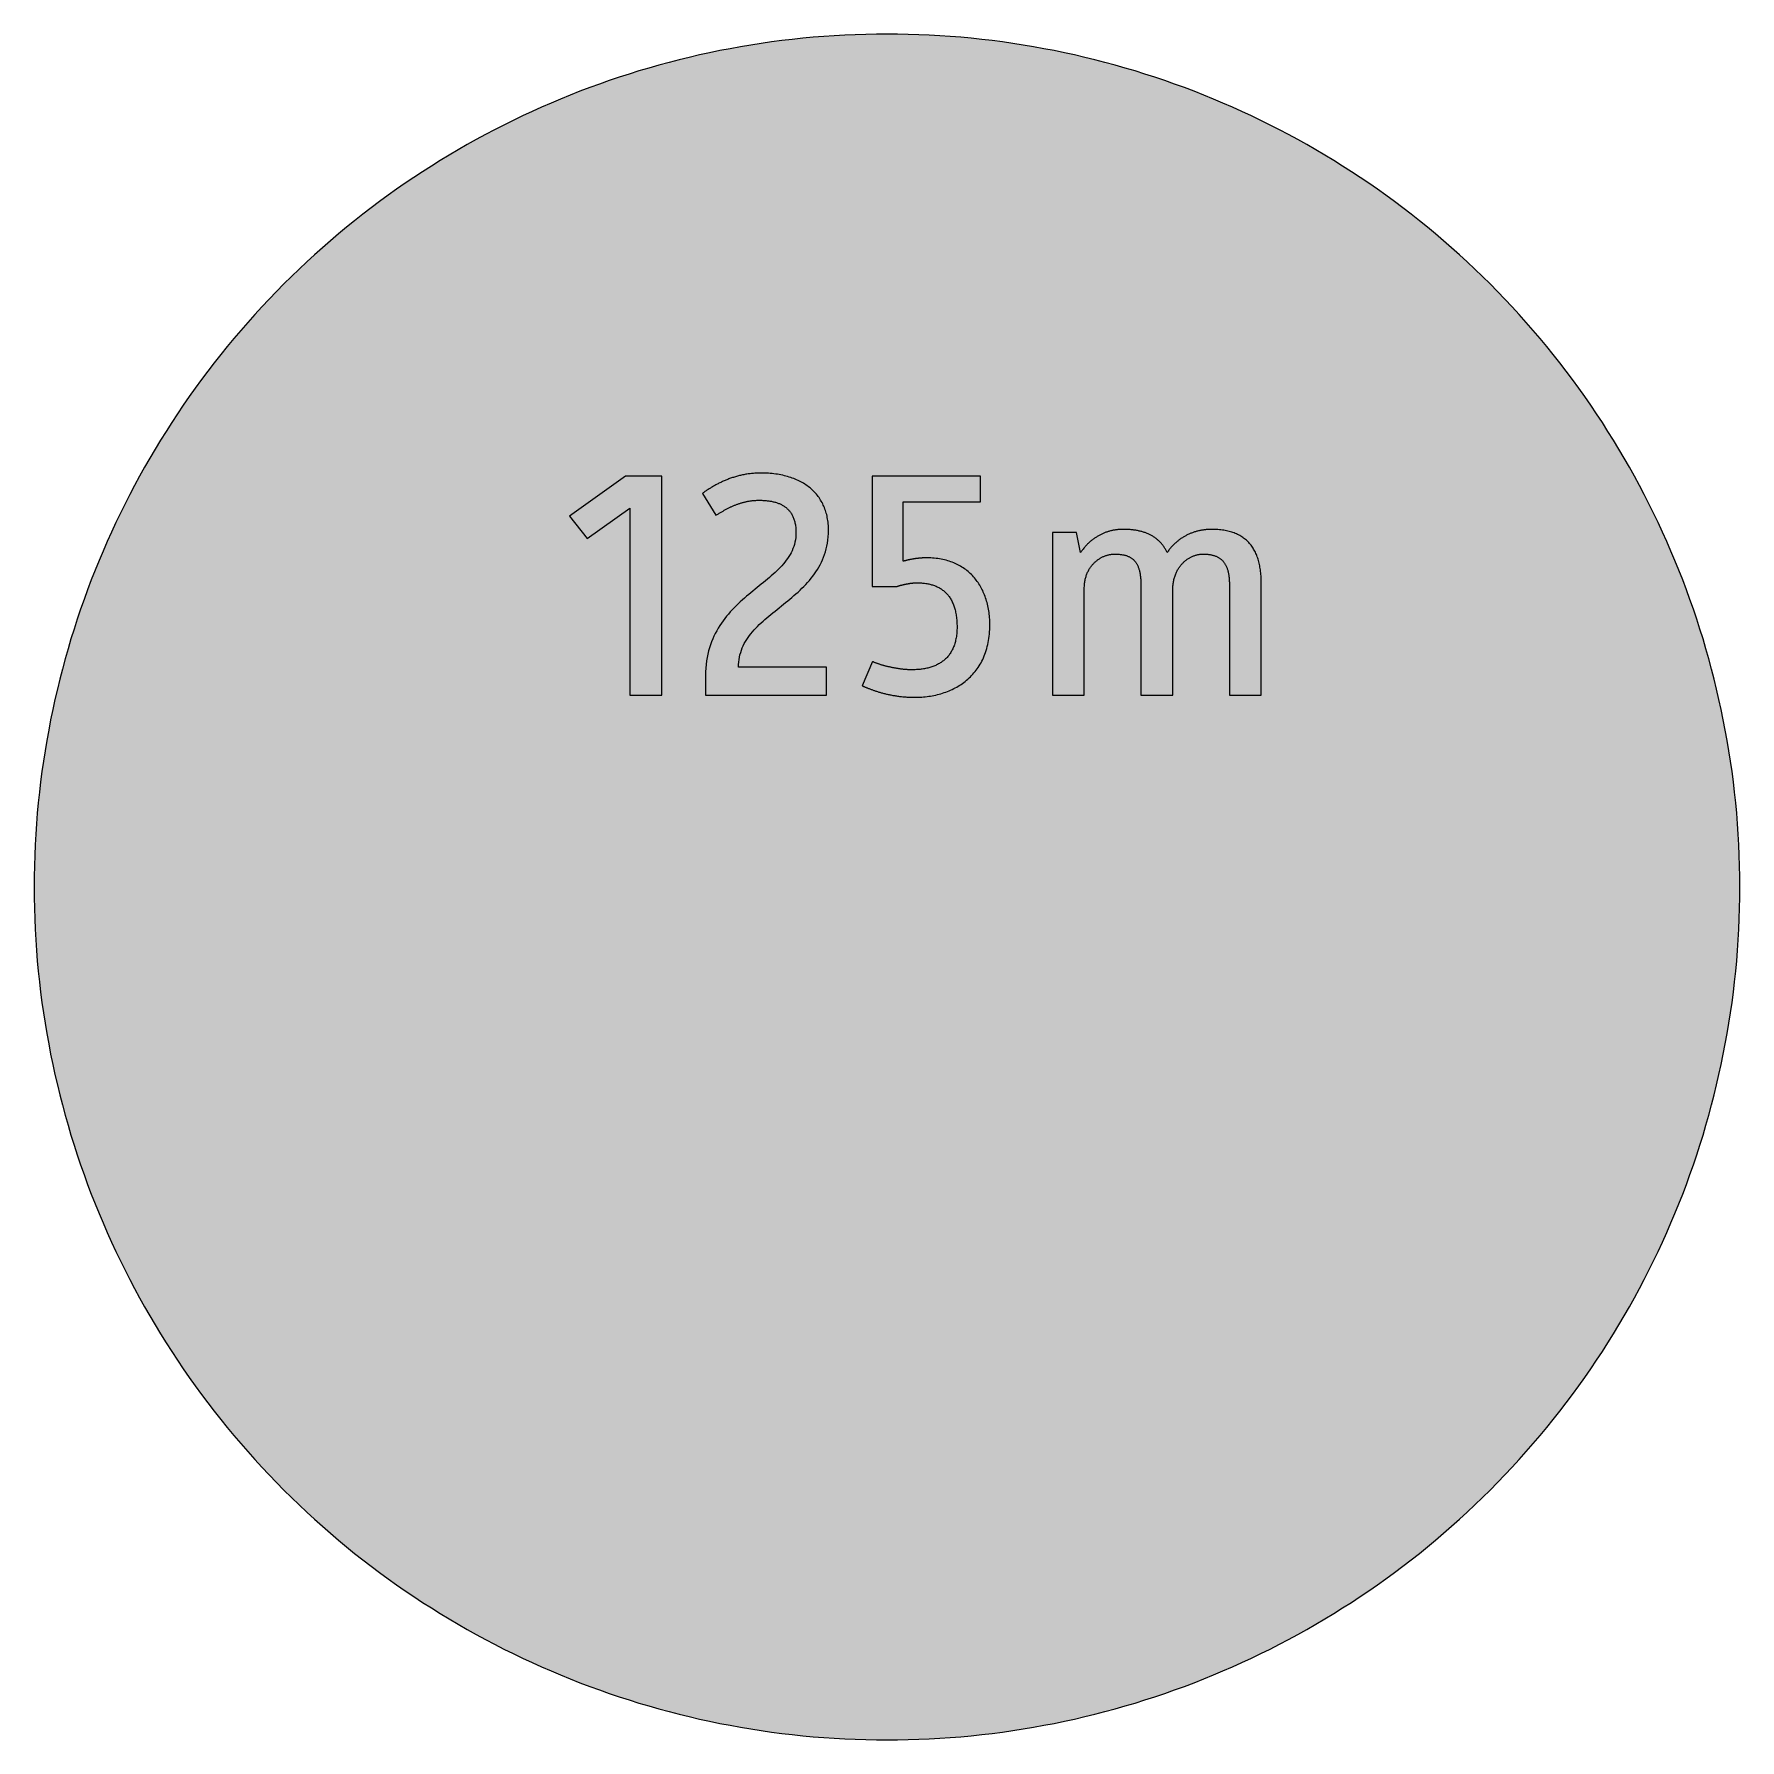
# Model space of a CAD drawing. Header units: millimetres. Extents: x 0 to 212, y 0 to 212.
import ezdxf

# ---------------------------------------------------------------- set-up
doc = ezdxf.new("R2010")
doc.units = ezdxf.units.MM

msp = doc.modelspace()

# ---------------------------------------------------------------- hatches: boundary and pattern name
for color, points in [(254, [(211.7189, 105.8869), (211.709, 107.2007), (211.6861, 108.5139), (211.6455, 109.8245), (211.5871, 111.1326), (211.5134, 112.4407), (211.4245, 113.7437), (211.3204, 115.0468), (211.201, 116.3447), (211.0638, 117.6426), (210.9114, 118.9355), (210.7413, 120.2258), (210.5584, 121.5136), (210.3577, 122.7988), (210.1418, 124.079), (209.9107, 125.3566), (209.6643, 126.6292), (209.4027, 127.8992), (209.1258, 129.1641), (208.8337, 130.4239), (208.5264, 131.6812), (208.2038, 132.936), (207.866, 134.1831), (207.5104, 135.4277), (207.1421, 136.6647), (206.7611, 137.8991), (206.3623, 139.1285), (205.9483, 140.3502), (205.5216, 141.5694), (205.0771, 142.781), (204.6199, 143.9901), (204.1474, 145.1915), (203.6623, 146.3853), (203.1619, 147.574), (202.6463, 148.7576), (202.1154, 149.9362), (201.5693, 151.1046), (201.0105, 152.2705), (200.439, 153.4262), (199.8523, 154.5768), (199.2503, 155.7198), (198.6356, 156.8577), (198.0057, 157.9855), (197.3605, 159.1081), (196.7052, 160.2232), (196.0321, 161.3281), (195.3489, 162.4279), (194.6504, 163.5176), (193.9366, 164.6022), (193.2102, 165.6766), (192.471, 166.7434), (191.7167, 167.8), (190.9521, 168.849), (190.1698, 169.8904), (189.3773, 170.9217), (188.5696, 171.9428), (187.7517, 172.9562), (186.9161, 173.9621), (186.0702, 174.9552), (185.2117, 175.9407), (184.338, 176.9161), (183.454, 177.8838), (182.5549, 178.8389), (181.643, 179.7837), (180.721, 180.7185), (179.7837, 181.643), (178.8389, 182.5549), (177.8838, 183.454), (176.9161, 184.338), (175.9407, 185.2117), (174.9552, 186.0702), (173.9621, 186.9161), (172.9562, 187.7492), (171.9428, 188.5696), (170.9217, 189.3773), (169.8904, 190.1698), (168.849, 190.9496), (167.8, 191.7167), (166.7408, 192.471), (165.6766, 193.2102), (164.6022, 193.9366), (163.5176, 194.6504), (162.4279, 195.3489), (161.3281, 196.0321), (160.2232, 196.7052), (159.1081, 197.3631), (157.9855, 198.0057), (156.8577, 198.6356), (155.7198, 199.2503), (154.5768, 199.8523), (153.4262, 200.439), (152.2705, 201.0131), (151.1046, 201.5719), (149.9362, 202.1154), (148.7576, 202.6463), (147.574, 203.1619), (146.3853, 203.6623), (145.1889, 204.15), (143.9875, 204.6199), (142.781, 205.0796), (141.5694, 205.5216), (140.3502, 205.9483), (139.1285, 206.3623), (137.8991, 206.7611), (136.6647, 207.1446), (135.4252, 207.5129), (134.1831, 207.866), (132.9334, 208.2038), (131.6812, 208.5264), (130.4239, 208.8337), (129.1641, 209.1284), (127.8966, 209.4052), (126.6292, 209.6668), (125.3541, 209.9132), (124.0765, 210.1444), (122.7963, 210.3603), (121.5136, 210.5584), (120.2258, 210.7438), (118.9355, 210.9114), (117.6401, 211.0638), (116.3447, 211.201), (115.0468, 211.3229), (113.7437, 211.4271), (112.4382, 211.516), (111.1326, 211.5896), (109.8245, 211.6455), (108.5113, 211.6861), (107.1982, 211.7115), (105.885, 211.7192), (104.5693, 211.7115), (103.2561, 211.6861), (101.9454, 211.6455), (100.6373, 211.5896), (99.3292, 211.516), (98.0262, 211.4271), (96.7232, 211.3229), (95.4253, 211.201), (94.1273, 211.0638), (92.8345, 210.9114), (91.5441, 210.7438), (90.2564, 210.5584), (88.9711, 210.3603), (87.691, 210.1444), (86.4133, 209.9132), (85.1408, 209.6668), (83.8708, 209.4052), (82.6059, 209.1284), (81.346, 208.8337), (80.0887, 208.5264), (78.834, 208.2038), (77.5868, 207.866), (76.3422, 207.5129), (75.1053, 207.1446), (73.8708, 206.7611), (72.6415, 206.3623), (71.4197, 205.9483), (70.2005, 205.5216), (68.9889, 205.0796), (67.7799, 204.6199), (66.5785, 204.15), (65.3847, 203.6623), (64.196, 203.1619), (63.0123, 202.6463), (61.8338, 202.1154), (60.6628, 201.5719), (59.4995, 201.0131), (58.3438, 200.439), (57.1932, 199.8523), (56.0502, 199.2503), (54.9123, 198.6356), (53.7845, 198.0057), (52.6618, 197.3631), (51.5468, 196.7052), (50.4419, 196.0321), (49.342, 195.3489), (48.2524, 194.6504), (47.1678, 193.9366), (46.0934, 193.2102), (45.0266, 192.471), (43.9699, 191.7167), (42.9209, 190.9496), (41.8795, 190.1698), (40.8483, 189.3773), (39.8272, 188.5696), (38.8137, 187.7492), (37.8079, 186.9161), (36.8148, 186.0702), (35.8292, 185.2117), (34.8539, 184.338), (33.8861, 183.454), (32.9311, 182.5549), (31.9862, 181.643), (31.049, 180.7185), (30.1269, 179.7837), (29.2151, 178.8389), (28.3159, 177.8838), (27.432, 176.9161), (26.5582, 175.9407), (25.6997, 174.9552), (24.8539, 173.9621), (24.0208, 172.9562), (23.2004, 171.9428), (22.3926, 170.9217), (21.6002, 169.8904), (20.8204, 168.849), (20.0533, 167.8), (19.2989, 166.7434), (18.5598, 165.6766), (17.8333, 164.6022), (17.1196, 163.5176), (16.4211, 162.4279), (15.7378, 161.3281), (15.0647, 160.2232), (14.4069, 159.1081), (13.7643, 157.9855), (13.1343, 156.8577), (12.5197, 155.7198), (11.9177, 154.5768), (11.3309, 153.4262), (10.7569, 152.2705), (10.1981, 151.1046), (9.6545, 149.9362), (9.1237, 148.7576), (8.6081, 147.574), (8.1077, 146.3853), (7.62, 145.1915), (7.1501, 143.9901), (6.6904, 142.781), (6.2484, 141.5694), (5.8217, 140.3502), (5.4077, 139.1285), (5.0089, 137.8991), (4.6253, 136.6647), (4.257, 135.4277), (3.904, 134.1831), (3.5662, 132.936), (3.2436, 131.6812), (2.9362, 130.4239), (2.6416, 129.1641), (2.3647, 127.8992), (2.1031, 126.6292), (1.8567, 125.3566), (1.6256, 124.079), (1.4097, 122.7988), (1.2116, 121.5136), (1.0262, 120.2258), (0.8585, 118.9355), (0.7061, 117.6426), (0.569, 116.3447), (0.447, 115.0468), (0.3429, 113.7437), (0.254, 112.4407), (0.1803, 111.1326), (0.1245, 109.8245), (0.0838, 108.5139), (0.0584, 107.2007), (0.0508, 105.885), (0.0584, 104.5718), (0.0838, 103.2586), (0.1245, 101.9454), (0.1803, 100.6373), (0.254, 99.3318), (0.3429, 98.0262), (0.447, 96.7232), (0.569, 95.4253), (0.7061, 94.1299), (0.8585, 92.8345), (1.0262, 91.5441), (1.2116, 90.2564), (1.4097, 88.9737), (1.6256, 87.6935), (1.8567, 86.4159), (2.1031, 85.1408), (2.3647, 83.8733), (2.6416, 82.6059), (2.9362, 81.346), (3.2436, 80.0887), (3.5662, 78.8365), (3.904, 77.5868), (4.257, 76.3448), (4.6253, 75.1053), (5.0089, 73.8708), (5.4077, 72.6415), (5.8217, 71.4197), (6.2484, 70.2005), (6.6904, 68.9889), (7.1501, 67.7824), (7.62, 66.581), (8.1077, 65.3847), (8.6081, 64.196), (9.1237, 63.0123), (9.6545, 61.8338), (10.1981, 60.6654), (10.7569, 59.4995), (11.3309, 58.3438), (11.9177, 57.1932), (12.5197, 56.0502), (13.1343, 54.9123), (13.7643, 53.7845), (14.4069, 52.6618), (15.0647, 51.5468), (15.7378, 50.4419), (16.4211, 49.342), (17.1196, 48.2524), (17.8333, 47.1678), (18.5598, 46.0934), (19.2989, 45.0291), (20.0533, 43.9699), (20.8204, 42.9209), (21.6002, 41.8795), (22.3926, 40.8483), (23.2004, 39.8272), (24.0208, 38.8137), (24.8539, 37.8079), (25.6997, 36.8148), (26.5582, 35.8292), (27.432, 34.8539), (28.3159, 33.8861), (29.2151, 32.9311), (30.1269, 31.9862), (31.049, 31.049), (31.9862, 30.1269), (32.9311, 29.2151), (33.8861, 28.3159), (34.8539, 27.432), (35.8292, 26.5582), (36.8148, 25.6997), (37.8079, 24.8539), (38.8137, 24.0182), (39.8272, 23.2004), (40.8483, 22.3926), (41.8795, 21.6002), (42.9209, 20.8178), (43.9699, 20.0533), (45.0266, 19.2989), (46.0934, 18.5598), (47.1678, 17.8333), (48.2524, 17.1196), (49.342, 16.4211), (50.4419, 15.7378), (51.5468, 15.0647), (52.6618, 14.4094), (53.7845, 13.7643), (54.9123, 13.1343), (56.0502, 12.5197), (57.1932, 11.9177), (58.3438, 11.3309), (59.4995, 10.7594), (60.6628, 10.2006), (61.8338, 9.6545), (63.0123, 9.1237), (64.196, 8.6081), (65.3847, 8.1077), (66.5785, 7.6225), (67.7799, 7.1501), (68.9889, 6.6929), (70.2005, 6.2484), (71.4197, 5.8217), (72.6415, 5.4077), (73.8708, 5.0089), (75.1053, 4.6279), (76.3422, 4.2596), (77.5868, 3.904), (78.834, 3.5662), (80.0887, 3.2436), (81.346, 2.9362), (82.6059, 2.6441), (83.8708, 2.3673), (85.1408, 2.1057), (86.4133, 1.8593), (87.691, 1.6281), (88.9711, 1.4122), (90.2564, 1.2116), (91.5441, 1.0287), (92.8345, 0.8585), (94.1273, 0.7061), (95.4253, 0.569), (96.7232, 0.4496), (98.0262, 0.3454), (99.3292, 0.2565), (100.6373, 0.1829), (101.9454, 0.1245), (103.2561, 0.0838), (104.5693, 0.061), (105.885, 0.0533), (107.1982, 0.061), (108.5113, 0.0838), (109.8245, 0.1245), (111.1326, 0.1829), (112.4382, 0.2565), (113.7437, 0.3454), (115.0468, 0.4496), (116.3447, 0.569), (117.6401, 0.7061), (118.9355, 0.8585), (120.2258, 1.0287), (121.5136, 1.2116), (122.7963, 1.4122), (124.0765, 1.6281), (125.3541, 1.8593), (126.6292, 2.1057), (127.8966, 2.3673), (129.1641, 2.6441), (130.4239, 2.9362), (131.6812, 3.2436), (132.9334, 3.5662), (134.1831, 3.904), (135.4252, 4.2596), (136.6647, 4.6279), (137.8991, 5.0089), (139.1285, 5.4077), (140.3502, 5.8217), (141.5694, 6.2484), (142.781, 6.6929), (143.9875, 7.1501), (145.1889, 7.6225), (146.3853, 8.1077), (147.574, 8.6081), (148.7576, 9.1237), (149.9362, 9.6545), (151.1046, 10.2006), (152.2705, 10.7594), (153.4262, 11.3309), (154.5768, 11.9177), (155.7198, 12.5197), (156.8577, 13.1343), (157.9855, 13.7643), (159.1081, 14.4094), (160.2232, 15.0647), (161.3281, 15.7378), (162.4279, 16.4211), (163.5176, 17.1196), (164.6022, 17.8333), (165.6766, 18.5598), (166.7408, 19.2989), (167.8, 20.0533), (168.849, 20.8178), (169.8904, 21.6002), (170.9217, 22.3926), (171.9428, 23.2004), (172.9562, 24.0182), (173.9621, 24.8539), (174.9552, 25.6997), (175.9407, 26.5582), (176.9161, 27.432), (177.8838, 28.3159), (178.8389, 29.2151), (179.7837, 30.1269), (180.721, 31.049), (181.643, 31.9862), (182.5549, 32.9311), (183.454, 33.8861), (184.338, 34.8539), (185.2117, 35.8292), (186.0702, 36.8148), (186.9161, 37.8079), (187.7517, 38.8137), (188.5696, 39.8272), (189.3773, 40.8483), (190.1698, 41.8795), (190.9521, 42.9209), (191.7167, 43.9699), (192.471, 45.0291), (193.2102, 46.0934), (193.9366, 47.1678), (194.6504, 48.2524), (195.3489, 49.342), (196.0321, 50.4419), (196.7052, 51.5468), (197.3605, 52.6618), (198.0057, 53.7845), (198.6356, 54.9123), (199.2503, 56.0502), (199.8523, 57.1932), (200.439, 58.3438), (201.0105, 59.4995), (201.5693, 60.6654), (202.1154, 61.8338), (202.6463, 63.0123), (203.1619, 64.196), (203.6623, 65.3847), (204.1474, 66.581), (204.6199, 67.7824), (205.0771, 68.9889), (205.5216, 70.2005), (205.9483, 71.4197), (206.3623, 72.6415), (206.7611, 73.8708), (207.1421, 75.1053), (207.5104, 76.3448), (207.866, 77.5868), (208.2038, 78.8365), (208.5264, 80.0887), (208.8337, 81.346), (209.1258, 82.6059), (209.4027, 83.8733), (209.6643, 85.1408), (209.9107, 86.4159), (210.1418, 87.6935), (210.3577, 88.9737), (210.5584, 90.2564), (210.7413, 91.5441), (210.9114, 92.8345), (211.0638, 94.1299), (211.201, 95.4253), (211.3204, 96.7232), (211.4245, 98.0262), (211.5134, 99.3318), (211.5871, 100.6373), (211.6455, 101.9454), (211.6861, 103.2586), (211.709, 104.5718), (211.7166, 105.885)]), (59, [(73.9842, 129.6995), (77.9431, 129.6995), (77.9431, 156.8633), (73.4413, 156.8633), (66.4944, 151.8955), (68.6675, 149.1407), (73.9842, 152.9041)]), (59, [(90.0105, 153.8743), (90.1243, 153.8732), (90.2386, 153.8707), (90.3503, 153.8681), (90.4646, 153.863), (90.5764, 153.858), (90.6882, 153.8503), (90.7974, 153.8427), (90.9091, 153.8326), (91.0184, 153.8224), (91.125, 153.8097), (91.2343, 153.7945), (91.3409, 153.7792), (91.4451, 153.7614), (91.5518, 153.7437), (91.6534, 153.7233), (91.7575, 153.7005), (91.8591, 153.6776), (91.9582, 153.6497), (92.0572, 153.6243), (92.1563, 153.5938), (92.2528, 153.5633), (92.3468, 153.5278), (92.4408, 153.4922), (92.5322, 153.4566), (92.6236, 153.416), (92.7125, 153.3754), (92.8014, 153.3296), (92.8878, 153.2839), (92.9716, 153.2357), (93.0554, 153.1849), (93.1367, 153.1341), (93.2155, 153.0782), (93.2942, 153.0198), (93.3704, 152.9613), (93.4441, 152.8978), (93.5152, 152.8318), (93.5863, 152.7658), (93.6549, 152.6946), (93.7209, 152.6235), (93.7844, 152.5473), (93.8454, 152.4686), (93.9063, 152.3873), (93.9648, 152.3035), (94.0181, 152.2171), (94.0714, 152.1282), (94.1222, 152.0368), (94.1705, 151.9403), (94.2162, 151.8437), (94.2594, 151.7421), (94.3026, 151.638), (94.3407, 151.5313), (94.3762, 151.4196), (94.4093, 151.3078), (94.4397, 151.191), (94.4677, 151.0716), (94.4931, 150.9471), (94.5134, 150.8201), (94.5337, 150.6906), (94.5515, 150.556), (94.5642, 150.4213), (94.5744, 150.2791), (94.582, 150.1369), (94.5871, 149.9895), (94.5896, 149.8371), (94.5794, 149.5349), (94.5566, 149.2402), (94.5159, 148.9532), (94.4626, 148.6713), (94.394, 148.3995), (94.3102, 148.1328), (94.2162, 147.8712), (94.107, 147.6172), (93.9851, 147.3683), (93.853, 147.127), (93.7082, 146.8882), (93.5533, 146.6545), (93.3882, 146.4234), (93.2129, 146.1999), (93.03, 145.9763), (92.837, 145.7579), (92.6363, 145.542), (92.4255, 145.3261), (92.2096, 145.1153), (91.9886, 144.9045), (91.76, 144.6962), (91.5238, 144.4904), (91.2851, 144.2822), (91.0412, 144.0764), (90.7923, 143.8707), (90.5408, 143.6624), (90.2843, 143.4567), (90.0278, 143.2484), (89.7687, 143.0376), (89.5071, 142.8267), (89.2454, 142.6134), (88.9813, 142.3975), (88.7197, 142.179), (88.4555, 141.9555), (88.1964, 141.7295), (87.9348, 141.5009), (87.6783, 141.2672), (87.4217, 141.031), (87.1703, 140.7871), (86.9213, 140.5382), (86.6775, 140.2842), (86.4387, 140.0251), (86.2051, 139.7584), (85.9765, 139.4866), (85.7529, 139.2072), (85.537, 138.9202), (85.3288, 138.6256), (85.1256, 138.3233), (84.9325, 138.0134), (84.7496, 137.6934), (84.5744, 137.3632), (84.4093, 137.0254), (84.2543, 136.6774), (84.1096, 136.3193), (83.9775, 135.951), (83.8556, 135.5725), (83.7463, 135.1813), (83.6524, 134.78), (83.5685, 134.366), (83.5, 133.9393), (83.4466, 133.4999), (83.406, 133.0477), (83.3831, 132.5829), (83.373, 132.1029), (83.3755, 129.6995), (98.3933, 129.6995), (98.3933, 133.1528), (87.4504, 133.1528), (87.4573, 133.4795), (87.4801, 133.7996), (87.5208, 134.112), (87.5741, 134.4143), (87.6427, 134.7114), (87.7265, 134.9985), (87.8205, 135.2804), (87.9297, 135.5547), (88.0491, 135.824), (88.1812, 136.0856), (88.326, 136.3421), (88.4809, 136.591), (88.646, 136.8374), (88.8187, 137.0787), (89.0041, 137.3149), (89.1946, 137.5486), (89.3953, 137.7772), (89.6036, 138.0007), (89.8195, 138.2243), (90.0405, 138.4427), (90.2691, 138.6586), (90.5027, 138.8745), (90.7415, 139.0853), (90.9853, 139.2961), (91.2317, 139.507), (91.4832, 139.7152), (91.7372, 139.9235), (91.9937, 140.1318), (92.2528, 140.3375), (92.5144, 140.5458), (92.776, 140.7566), (93.0377, 140.9649), (93.2993, 141.1757), (93.5609, 141.3891), (93.82, 141.605), (94.0791, 141.8209), (94.3356, 142.0419), (94.5896, 142.2654), (94.8411, 142.4915), (95.09, 142.7201), (95.3313, 142.9537), (95.57, 143.1925), (95.8037, 143.4338), (96.0323, 143.6802), (96.2558, 143.9342), (96.4692, 144.1907), (96.6775, 144.4549), (96.8781, 144.7267), (97.0712, 145.001), (97.2541, 145.2855), (97.4293, 145.575), (97.5944, 145.8747), (97.7468, 146.1795), (97.8916, 146.492), (98.0237, 146.8145), (98.1456, 147.1473), (98.2523, 147.4876), (98.3488, 147.8356), (98.4301, 148.1963), (98.4987, 148.5646), (98.5545, 148.9431), (98.5926, 149.3342), (98.6155, 149.7355), (98.6257, 150.147), (98.6231, 150.3553), (98.6155, 150.5585), (98.6053, 150.7592), (98.5876, 150.9573), (98.5672, 151.1529), (98.5418, 151.3459), (98.5139, 151.5364), (98.4783, 151.7244), (98.4402, 151.9072), (98.3996, 152.0901), (98.3513, 152.2705), (98.3005, 152.4457), (98.2447, 152.6184), (98.1837, 152.7912), (98.1202, 152.9588), (98.0516, 153.1239), (97.978, 153.2865), (97.9018, 153.4465), (97.8205, 153.6014), (97.7341, 153.7564), (97.6452, 153.9062), (97.5512, 154.0535), (97.4547, 154.1983), (97.3531, 154.338), (97.2464, 154.4777), (97.1372, 154.6123), (97.0229, 154.7444), (96.9035, 154.874), (96.7816, 154.9984), (96.6572, 155.1229), (96.5276, 155.2423), (96.393, 155.3566), (96.2558, 155.4709), (96.1136, 155.5801), (95.9688, 155.6868), (95.8215, 155.7884), (95.6691, 155.89), (95.5116, 155.9865), (95.3516, 156.0779), (95.1865, 156.1694), (95.0189, 156.2557), (94.8487, 156.337), (94.6734, 156.4183), (94.4956, 156.4919), (94.3127, 156.5656), (94.1273, 156.6342), (93.9394, 156.7002), (93.7463, 156.7612), (93.5507, 156.8196), (93.3501, 156.8755), (93.1469, 156.9263), (92.9411, 156.972), (92.7303, 157.0177), (92.517, 157.0558), (92.3011, 157.0939), (92.0801, 157.1244), (91.8566, 157.1549), (91.6305, 157.1803), (91.4019, 157.2006), (91.1682, 157.2184), (90.932, 157.2311), (90.6932, 157.2412), (90.4494, 157.2463), (90.203, 157.2489), (90.0557, 157.2489), (89.9109, 157.2463), (89.7661, 157.2412), (89.6214, 157.2336), (89.4791, 157.226), (89.3369, 157.2133), (89.1972, 157.2031), (89.0575, 157.1879), (88.9178, 157.1727), (88.7806, 157.1549), (88.6435, 157.1371), (88.5063, 157.1168), (88.3717, 157.0939), (88.2371, 157.0711), (88.105, 157.0457), (87.9729, 157.0177), (87.8434, 156.9898), (87.7138, 156.9618), (87.5843, 156.9314), (87.4573, 156.8983), (87.3303, 156.8653), (87.2058, 156.8298), (87.0814, 156.7942), (86.9569, 156.7586), (86.835, 156.7205), (86.7156, 156.6799), (86.5962, 156.6418), (86.4768, 156.5986), (86.36, 156.558), (86.2432, 156.5148), (86.1263, 156.4691), (86.012, 156.4259), (85.9003, 156.3802), (85.7885, 156.3319), (85.6767, 156.2837), (85.5675, 156.2379), (85.4583, 156.1871), (85.3516, 156.1389), (85.2449, 156.0881), (85.1408, 156.0373), (85.0367, 155.9865), (84.9325, 155.9331), (84.8309, 155.8823), (84.7319, 155.829), (84.6328, 155.7757), (84.5337, 155.7223), (84.4372, 155.6664), (84.3432, 155.6131), (84.2493, 155.5572), (84.1553, 155.5039), (84.0638, 155.448), (83.9724, 155.3921), (83.8835, 155.3362), (83.7971, 155.2804), (83.7082, 155.227), (83.6244, 155.1711), (83.5406, 155.1153), (83.4568, 155.0594), (83.3755, 155.0035), (83.2942, 154.9476), (83.2155, 154.8917), (83.1367, 154.8359), (83.0605, 154.7825), (82.9843, 154.7266), (84.6557, 152.0126), (84.7369, 152.0622), (84.8182, 152.113), (84.8995, 152.1612), (84.9782, 152.212), (85.0595, 152.2603), (85.1408, 152.3086), (85.2195, 152.3568), (85.3008, 152.4025), (85.3796, 152.4508), (85.4583, 152.4965), (85.537, 152.5422), (85.6183, 152.5854), (85.6971, 152.6311), (85.7758, 152.6743), (85.8545, 152.7175), (85.9333, 152.7607), (86.012, 152.8013), (86.0908, 152.8445), (86.1695, 152.8851), (86.2482, 152.9232), (86.327, 152.9639), (86.4057, 153.002), (86.4845, 153.0401), (86.5632, 153.0782), (86.6419, 153.1137), (86.7232, 153.1493), (86.802, 153.1849), (86.8807, 153.2204), (86.962, 153.2534), (87.0407, 153.2865), (87.122, 153.3169), (87.2007, 153.35), (87.282, 153.3804), (87.3633, 153.4084), (87.4446, 153.4389), (87.5259, 153.4668), (87.6071, 153.4947), (87.6884, 153.5201), (87.7722, 153.5455), (87.8561, 153.5709), (87.9373, 153.5938), (88.0212, 153.6167), (88.105, 153.6395), (88.1913, 153.6598), (88.2752, 153.6802), (88.3615, 153.7005), (88.4479, 153.7183), (88.5342, 153.736), (88.6206, 153.7513), (88.7095, 153.7665), (88.7984, 153.7818), (88.8873, 153.7945), (88.9762, 153.8072), (89.0676, 153.8173), (89.1591, 153.8275), (89.2505, 153.8376), (89.342, 153.8453), (89.4359, 153.8529), (89.5274, 153.858), (89.6239, 153.863), (89.7179, 153.8681), (89.8144, 153.8707), (89.9109, 153.8732), (90.01, 153.8732)]), (59, [(117.4845, 153.6799), (117.4845, 156.8633), (104.0585, 156.8633), (104.0585, 143.1643), (107.0472, 143.1643), (107.0915, 143.1773), (107.1372, 143.1925), (107.1804, 143.2052), (107.2261, 143.2204), (107.2718, 143.2331), (107.315, 143.2458), (107.3607, 143.2585), (107.4039, 143.2712), (107.4471, 143.2839), (107.4928, 143.2966), (107.536, 143.3093), (107.5792, 143.322), (107.6223, 143.3322), (107.6655, 143.3449), (107.7087, 143.3551), (107.7519, 143.3652), (107.7951, 143.3779), (107.8357, 143.3881), (107.8789, 143.3982), (107.9221, 143.4084), (107.9627, 143.4186), (108.0059, 143.4287), (108.0465, 143.4363), (108.0872, 143.4465), (108.1303, 143.4567), (108.171, 143.4643), (108.2116, 143.4719), (108.2523, 143.4821), (108.2929, 143.4897), (108.3335, 143.4973), (108.3742, 143.5049), (108.4123, 143.5125), (108.4529, 143.5202), (108.4936, 143.5252), (108.5317, 143.5329), (108.5723, 143.5405), (108.6104, 143.5456), (108.651, 143.5506), (108.6891, 143.5583), (108.7272, 143.5633), (108.7679, 143.5684), (108.806, 143.5735), (108.8441, 143.5786), (108.8822, 143.5837), (108.9203, 143.5887), (108.9558, 143.5913), (108.9939, 143.5964), (109.032, 143.5989), (109.0701, 143.604), (109.1057, 143.6065), (109.1438, 143.6091), (109.1794, 143.6116), (109.2149, 143.6141), (109.253, 143.6167), (109.2886, 143.6192), (109.3241, 143.6218), (109.3597, 143.6243), (109.3953, 143.6243), (109.4308, 143.6268), (109.4664, 143.6268), (109.5019, 143.6268), (109.5375, 143.6294), (109.5705, 143.6294), (109.6061, 143.6294), (109.7483, 143.6268), (109.888, 143.6243), (110.0252, 143.6192), (110.1598, 143.6091), (110.2944, 143.5989), (110.429, 143.5862), (110.5586, 143.571), (110.6881, 143.5532), (110.8151, 143.5354), (110.9421, 143.5125), (111.0666, 143.4871), (111.1885, 143.4592), (111.3079, 143.4287), (111.4273, 143.3982), (111.5441, 143.3627), (111.6584, 143.3246), (111.7727, 143.2839), (111.8819, 143.2433), (111.9911, 143.1976), (112.1004, 143.1493), (112.2045, 143.0985), (112.3086, 143.0452), (112.4077, 142.9893), (112.5068, 142.9309), (112.6058, 142.8699), (112.6998, 142.8064), (112.7912, 142.7378), (112.8827, 142.6693), (112.9716, 142.5956), (113.0579, 142.5219), (113.1418, 142.4432), (113.2256, 142.3619), (113.3043, 142.2781), (113.3831, 142.1917), (113.4567, 142.1028), (113.5304, 142.0114), (113.6015, 141.9149), (113.6701, 141.8158), (113.7361, 141.7142), (113.7996, 141.6101), (113.8606, 141.5034), (113.919, 141.3916), (113.9774, 141.2799), (114.0308, 141.163), (114.0816, 141.0437), (114.1324, 140.9192), (114.1781, 140.7947), (114.2213, 140.6652), (114.2644, 140.5331), (114.3025, 140.3985), (114.3406, 140.2588), (114.3737, 140.1166), (114.4041, 139.9718), (114.4346, 139.8245), (114.46, 139.6721), (114.4829, 139.5171), (114.5032, 139.3596), (114.5235, 139.1971), (114.5388, 139.032), (114.5515, 138.8643), (114.5591, 138.6916), (114.5667, 138.5164), (114.5718, 138.3386), (114.5718, 138.1557), (114.5718, 137.9753), (114.5667, 137.8001), (114.5565, 137.6274), (114.5464, 137.4572), (114.5311, 137.2921), (114.5108, 137.1295), (114.4905, 136.9695), (114.4651, 136.8146), (114.4372, 136.6622), (114.4041, 136.5123), (114.3711, 136.3675), (114.333, 136.2253), (114.2924, 136.0856), (114.2492, 135.951), (114.2009, 135.8189), (114.1527, 135.6893), (114.0993, 135.5623), (114.0435, 135.4404), (113.985, 135.321), (113.9241, 135.2042), (113.8606, 135.0899), (113.7945, 134.9807), (113.7234, 134.874), (113.6523, 134.7699), (113.5786, 134.6683), (113.4999, 134.5692), (113.4212, 134.4752), (113.3373, 134.3812), (113.2535, 134.2923), (113.1646, 134.206), (113.0757, 134.1247), (112.9817, 134.0434), (112.8878, 133.9647), (112.7912, 133.891), (112.6896, 133.8174), (112.588, 133.7488), (112.4839, 133.6827), (112.3798, 133.6192), (112.2705, 133.5583), (112.1588, 133.4999), (112.047, 133.444), (111.9327, 133.3906), (111.8159, 133.3398), (111.6965, 133.2916), (111.5746, 133.2459), (111.4527, 133.2027), (111.3282, 133.162), (111.2012, 133.1239), (111.0717, 133.0884), (110.9421, 133.0579), (110.81, 133.0274), (110.6754, 132.9969), (110.5408, 132.9715), (110.4036, 132.9487), (110.2639, 132.9284), (110.1242, 132.908), (109.982, 132.8928), (109.8398, 132.8776), (109.6924, 132.8674), (109.5477, 132.8572), (109.3978, 132.8496), (109.2505, 132.8445), (109.0981, 132.842), (108.9457, 132.8395), (108.8669, 132.8395), (108.7857, 132.842), (108.7044, 132.8445), (108.6206, 132.8471), (108.5393, 132.8496), (108.4555, 132.8547), (108.3716, 132.8598), (108.2904, 132.8649), (108.204, 132.8699), (108.1202, 132.8776), (108.0364, 132.8852), (107.95, 132.8928), (107.8662, 132.903), (107.7798, 132.9106), (107.696, 132.9207), (107.6096, 132.9334), (107.5258, 132.9436), (107.4395, 132.9563), (107.3531, 132.9665), (107.2693, 132.9817), (107.1829, 132.9944), (107.0966, 133.0071), (107.0127, 133.0223), (106.9264, 133.0376), (106.8426, 133.0528), (106.7587, 133.0681), (106.6749, 133.0833), (106.5911, 133.1011), (106.5073, 133.1163), (106.4235, 133.1341), (106.3422, 133.1519), (106.2584, 133.1697), (106.1771, 133.19), (106.0958, 133.2078), (106.0171, 133.2255), (105.9358, 133.2459), (105.857, 133.2662), (105.7783, 133.2865), (105.7021, 133.3043), (105.6234, 133.3246), (105.5472, 133.3475), (105.4735, 133.3678), (105.3973, 133.3881), (105.3236, 133.4084), (105.2525, 133.4313), (105.1789, 133.4516), (105.1103, 133.4745), (105.0392, 133.4948), (104.9706, 133.5176), (104.9045, 133.5405), (104.836, 133.5608), (104.7725, 133.5837), (104.709, 133.6065), (104.6455, 133.6294), (104.5845, 133.6497), (104.5235, 133.6726), (104.4651, 133.6954), (104.4092, 133.7183), (104.3534, 133.7386), (104.2975, 133.7615), (104.2441, 133.7843), (104.1933, 133.8072), (104.1451, 133.8275), (104.0968, 133.8504), (102.8167, 130.8622), (102.87, 130.8354), (102.9284, 130.81), (102.9868, 130.7821), (103.0478, 130.7541), (103.1113, 130.7287), (103.1748, 130.7008), (103.2408, 130.6728), (103.3069, 130.6424), (103.3755, 130.6144), (103.4466, 130.5865), (103.5202, 130.556), (103.5939, 130.5281), (103.6676, 130.4976), (103.7463, 130.4671), (103.825, 130.4366), (103.9038, 130.4087), (103.9876, 130.3782), (104.0689, 130.3477), (104.1552, 130.3172), (104.2416, 130.2868), (104.328, 130.2563), (104.4169, 130.2283), (104.5083, 130.1979), (104.5997, 130.1674), (104.6937, 130.1394), (104.7877, 130.109), (104.8842, 130.081), (104.9833, 130.0505), (105.0823, 130.0226), (105.1814, 129.9947), (105.283, 129.9667), (105.3871, 129.9388), (105.4913, 129.9134), (105.598, 129.8854), (105.7046, 129.86), (105.8113, 129.8346), (105.9205, 129.8092), (106.0323, 129.7838), (106.1441, 129.761), (106.2558, 129.7356), (106.3701, 129.7127), (106.487, 129.6924), (106.6038, 129.6695), (106.7206, 129.6492), (106.84, 129.6289), (106.9594, 129.6086), (107.0813, 129.5908), (107.2032, 129.573), (107.3277, 129.5552), (107.4522, 129.54), (107.5766, 129.5248), (107.7036, 129.5121), (107.8306, 129.4968), (107.9602, 129.4867), (108.0897, 129.474), (108.2192, 129.4638), (108.3513, 129.4562), (108.4834, 129.4486), (108.6155, 129.4409), (108.7501, 129.4359), (108.8847, 129.4308), (109.0219, 129.4282), (109.159, 129.4257), (109.2962, 129.4257), (109.5197, 129.4282), (109.7432, 129.4333), (109.9668, 129.4435), (110.1877, 129.4562), (110.4087, 129.474), (110.6297, 129.4968), (110.8507, 129.5222), (111.0691, 129.5502), (111.285, 129.5857), (111.5035, 129.6238), (111.7168, 129.6645), (111.9327, 129.7102), (112.1435, 129.761), (112.3544, 129.8143), (112.5626, 129.8753), (112.7709, 129.9362), (112.9767, 130.0048), (113.1799, 130.0759), (113.3805, 130.1521), (113.5812, 130.2309), (113.7768, 130.3147), (113.9723, 130.4036), (114.1628, 130.4976), (114.3533, 130.5966), (114.5388, 130.6982), (114.7216, 130.8049), (114.9045, 130.9167), (115.0823, 131.031), (115.2576, 131.1529), (115.4278, 131.2774), (115.5979, 131.4069), (115.7605, 131.5415), (115.9231, 131.6787), (116.0805, 131.8235), (116.2355, 131.9708), (116.3853, 132.1232), (116.5327, 132.2807), (116.6749, 132.4432), (116.8121, 132.6109), (116.9467, 132.7836), (117.0762, 132.9614), (117.2032, 133.1417), (117.3226, 133.3297), (117.4394, 133.5202), (117.5512, 133.7183), (117.6579, 133.919), (117.7595, 134.1247), (117.8585, 134.3381), (117.95, 134.554), (118.0363, 134.7749), (118.1176, 135.0035), (118.1938, 135.2347), (118.2649, 135.4709), (118.3284, 135.7147), (118.3894, 135.9611), (118.4427, 136.2151), (118.4885, 136.4742), (118.5316, 136.7358), (118.5672, 137.0051), (118.5951, 137.2794), (118.618, 137.5588), (118.6332, 137.8433), (118.6434, 138.1328), (118.6485, 138.43), (118.6459, 138.6535), (118.6383, 138.877), (118.6282, 139.098), (118.6155, 139.3165), (118.5951, 139.5324), (118.5748, 139.7457), (118.5469, 139.9591), (118.5164, 140.1674), (118.4808, 140.3756), (118.4427, 140.5788), (118.3996, 140.782), (118.3538, 140.9827), (118.303, 141.1808), (118.2497, 141.3739), (118.1913, 141.5669), (118.1278, 141.7574), (118.0617, 141.9428), (117.9906, 142.1282), (117.917, 142.3086), (117.8382, 142.4864), (117.7569, 142.6642), (117.6731, 142.8344), (117.5817, 143.0045), (117.4902, 143.1722), (117.3937, 143.3347), (117.2921, 143.4948), (117.188, 143.6522), (117.0788, 143.8046), (116.967, 143.9545), (116.8527, 144.1018), (116.7333, 144.2466), (116.6114, 144.3863), (116.4844, 144.5235), (116.3549, 144.6555), (116.2202, 144.7851), (116.0831, 144.9095), (115.9434, 145.0315), (115.7986, 145.1508), (115.6513, 145.2651), (115.4989, 145.3744), (115.3439, 145.481), (115.1865, 145.5826), (115.0239, 145.6817), (114.8588, 145.7757), (114.6886, 145.8671), (114.5184, 145.9535), (114.3406, 146.0348), (114.1628, 146.1135), (113.98, 146.1872), (113.7945, 146.2557), (113.604, 146.3192), (113.4135, 146.3802), (113.218, 146.4361), (113.0173, 146.4869), (112.8141, 146.5326), (112.6109, 146.5732), (112.4001, 146.6113), (112.1893, 146.6444), (111.9734, 146.6698), (111.7549, 146.6926), (111.5314, 146.7104), (111.3079, 146.7231), (111.0793, 146.7307), (110.8481, 146.7333), (110.805, 146.7333), (110.7592, 146.7333), (110.7161, 146.7333), (110.6729, 146.7307), (110.6272, 146.7307), (110.5814, 146.7282), (110.5383, 146.7282), (110.4925, 146.7256), (110.4468, 146.7231), (110.4011, 146.7231), (110.3554, 146.7206), (110.3097, 146.718), (110.2639, 146.7155), (110.2182, 146.7104), (110.1725, 146.7079), (110.1242, 146.7053), (110.0785, 146.7002), (110.0328, 146.6977), (109.9845, 146.6926), (109.9388, 146.6901), (109.8931, 146.685), (109.8448, 146.6799), (109.7991, 146.6748), (109.7509, 146.6698), (109.7051, 146.6647), (109.6569, 146.6596), (109.6086, 146.6545), (109.5629, 146.6469), (109.5146, 146.6418), (109.4689, 146.6342), (109.4207, 146.6291), (109.3724, 146.6215), (109.3267, 146.6139), (109.2784, 146.6088), (109.2327, 146.6012), (109.1844, 146.5936), (109.1362, 146.5859), (109.0905, 146.5758), (109.0422, 146.5682), (108.9965, 146.5605), (108.9482, 146.5529), (108.9025, 146.5428), (108.8542, 146.5351), (108.8085, 146.525), (108.7603, 146.5174), (108.7145, 146.5072), (108.6688, 146.497), (108.6231, 146.4869), (108.5748, 146.4767), (108.5291, 146.4666), (108.4834, 146.4564), (108.4377, 146.4462), (108.392, 146.4361), (108.3462, 146.4259), (108.3005, 146.4132), (108.2548, 146.4031), (108.2091, 146.3904), (108.1659, 146.3802), (108.1202, 146.3675), (108.0745, 146.3548), (108.0313, 146.3446), (107.9856, 146.3319), (107.9424, 146.3192), (107.8992, 146.3065), (107.9003, 153.6799)]), (59, [(141.351, 129.6995), (141.351, 142.6983), (141.351, 142.842), (141.3561, 142.9868), (141.3637, 143.1265), (141.3739, 143.2662), (141.3891, 143.4008), (141.4043, 143.5354), (141.4247, 143.6649), (141.445, 143.7919), (141.4704, 143.9189), (141.4983, 144.0409), (141.5288, 144.1628), (141.5593, 144.2796), (141.5948, 144.3939), (141.6329, 144.5082), (141.671, 144.6174), (141.7142, 144.7267), (141.7574, 144.8308), (141.8031, 144.9349), (141.8514, 145.0365), (141.9022, 145.1331), (141.953, 145.2296), (142.0063, 145.3236), (142.0622, 145.415), (142.1181, 145.5039), (142.179, 145.5903), (142.2375, 145.6741), (142.301, 145.7554), (142.3645, 145.8341), (142.428, 145.9103), (142.494, 145.984), (142.5626, 146.0576), (142.6312, 146.1262), (142.6997, 146.1948), (142.7709, 146.2608), (142.842, 146.3218), (142.9156, 146.3827), (142.9893, 146.4412), (143.063, 146.497), (143.1392, 146.5529), (143.2128, 146.6037), (143.2916, 146.652), (143.3678, 146.7002), (143.444, 146.746), (143.5227, 146.7891), (143.6014, 146.8298), (143.6802, 146.8679), (143.7589, 146.9034), (143.8377, 146.9365), (143.9164, 146.9695), (143.9951, 147), (144.0764, 147.0279), (144.1552, 147.0533), (144.2339, 147.0762), (144.3126, 147.099), (144.3914, 147.1168), (144.4701, 147.1346), (144.5463, 147.1498), (144.6251, 147.1625), (144.7013, 147.1752), (144.7775, 147.1828), (144.8511, 147.1905), (144.9273, 147.1955), (145.001, 147.1981), (145.0746, 147.1981), (145.1813, 147.1981), (145.288, 147.1955), (145.3921, 147.193), (145.4963, 147.1854), (145.5953, 147.1778), (145.6944, 147.1701), (145.7909, 147.16), (145.8849, 147.1473), (145.9763, 147.132), (146.0678, 147.1168), (146.1567, 147.099), (146.243, 147.0812), (146.3294, 147.0584), (146.4107, 147.0355), (146.492, 147.0127), (146.5732, 146.9847), (146.6494, 146.9568), (146.7256, 146.9263), (146.7993, 146.8958), (146.8704, 146.8628), (146.9415, 146.8272), (147.0101, 146.7891), (147.0762, 146.7485), (147.1422, 146.7079), (147.2057, 146.6647), (147.2667, 146.619), (147.3251, 146.5732), (147.3835, 146.5224), (147.4394, 146.4716), (147.4927, 146.4183), (147.5461, 146.3624), (147.5969, 146.3065), (147.6477, 146.2481), (147.6934, 146.1846), (147.7391, 146.1237), (147.7848, 146.0576), (147.8255, 145.989), (147.8661, 145.9205), (147.9067, 145.8468), (147.9448, 145.7731), (147.9804, 145.6969), (148.0134, 145.6207), (148.0464, 145.5395), (148.0769, 145.4556), (148.1074, 145.3718), (148.1353, 145.2855), (148.1607, 145.194), (148.1861, 145.1026), (148.209, 145.0086), (148.2293, 144.9121), (148.2496, 144.8156), (148.2674, 144.714), (148.2852, 144.6098), (148.3004, 144.5057), (148.3157, 144.3965), (148.3284, 144.2872), (148.3385, 144.1755), (148.3487, 144.0586), (148.3563, 143.9418), (148.3614, 143.8224), (148.3665, 143.7005), (148.3716, 143.576), (148.3716, 143.449), (148.3741, 143.3195), (148.3748, 129.6995), (152.3326, 129.6995), (152.3326, 143.5128), (152.3289, 143.7132), (152.3263, 143.9139), (152.3187, 144.1094), (152.3086, 144.3025), (152.2984, 144.4955), (152.2832, 144.6835), (152.2654, 144.8664), (152.2451, 145.0492), (152.2222, 145.2296), (152.1943, 145.4048), (152.1663, 145.5776), (152.1333, 145.7477), (152.1003, 145.9154), (152.0622, 146.0805), (152.0215, 146.2405), (151.9784, 146.4005), (151.9326, 146.5555), (151.8844, 146.7079), (151.831, 146.8577), (151.7752, 147.0025), (151.7167, 147.1473), (151.6558, 147.287), (151.5923, 147.4241), (151.5262, 147.5588), (151.4551, 147.6883), (151.3815, 147.8178), (151.3053, 147.9423), (151.2265, 148.0617), (151.1427, 148.1811), (151.0563, 148.2954), (150.9674, 148.4097), (150.876, 148.5163), (150.782, 148.623), (150.683, 148.7246), (150.5814, 148.8262), (150.4772, 148.9202), (150.368, 149.0142), (150.2562, 149.1031), (150.1419, 149.1894), (150.0251, 149.2733), (149.9032, 149.352), (149.7787, 149.4307), (149.6492, 149.5019), (149.5196, 149.573), (149.385, 149.639), (149.2453, 149.7025), (149.1031, 149.7635), (148.9583, 149.8194), (148.811, 149.8727), (148.6586, 149.9235), (148.5036, 149.9692), (148.3462, 150.0124), (148.1836, 150.053), (148.016, 150.0886), (147.8483, 150.1216), (147.6756, 150.1521), (147.4978, 150.1775), (147.3175, 150.2004), (147.1346, 150.2207), (146.9466, 150.2359), (146.7561, 150.2486), (146.5605, 150.2562), (146.3624, 150.2613), (146.1618, 150.2639), (146.0652, 150.2639), (145.9687, 150.2613), (145.8722, 150.2588), (145.7757, 150.2537), (145.6792, 150.2461), (145.5826, 150.241), (145.4861, 150.2308), (145.3896, 150.2207), (145.2931, 150.2105), (145.1966, 150.1978), (145.1026, 150.1826), (145.0061, 150.1673), (144.9095, 150.1521), (144.813, 150.1343), (144.719, 150.114), (144.6225, 150.0937), (144.5285, 150.0708), (144.4346, 150.048), (144.3406, 150.0226), (144.2466, 149.9972), (144.1526, 149.9692), (144.0586, 149.9387), (143.9647, 149.9083), (143.8732, 149.8778), (143.7792, 149.8448), (143.6878, 149.8092), (143.5964, 149.7736), (143.5049, 149.7355), (143.4135, 149.6974), (143.3246, 149.6568), (143.2331, 149.6136), (143.1442, 149.5704), (143.0553, 149.5247), (142.9664, 149.479), (142.8801, 149.4307), (142.7912, 149.3825), (142.7048, 149.3317), (142.6185, 149.2783), (142.5346, 149.225), (142.4483, 149.1717), (142.3645, 149.1132), (142.2806, 149.0574), (142.1994, 148.9964), (142.1155, 148.9354), (142.0343, 148.8719), (141.9555, 148.8084), (141.8742, 148.7424), (141.7955, 148.6764), (141.7168, 148.6078), (141.6406, 148.5367), (141.5644, 148.4655), (141.4882, 148.3919), (141.412, 148.3182), (141.3383, 148.242), (141.2646, 148.1633), (141.1935, 148.0845), (141.1224, 148.0033), (141.0513, 147.9194), (140.9827, 147.8356), (140.9141, 147.7518), (140.8455, 147.6629), (140.7795, 147.574), (140.716, 147.4851), (140.65, 147.3911), (140.6093, 147.48), (140.5636, 147.5664), (140.5204, 147.6527), (140.4722, 147.7366), (140.4264, 147.8204), (140.3756, 147.9017), (140.3248, 147.9829), (140.274, 148.0617), (140.2207, 148.1379), (140.1674, 148.2141), (140.1115, 148.2903), (140.0531, 148.3639), (139.9972, 148.4351), (139.9362, 148.5062), (139.8753, 148.5748), (139.8118, 148.6433), (139.7483, 148.7094), (139.6848, 148.7754), (139.6162, 148.8389), (139.5501, 148.8999), (139.4816, 148.9608), (139.4104, 149.0218), (139.3368, 149.0802), (139.2657, 149.1361), (139.1895, 149.192), (139.1133, 149.2453), (139.0371, 149.2987), (138.9583, 149.3495), (138.877, 149.4003), (138.7958, 149.4485), (138.7119, 149.4942), (138.6281, 149.54), (138.5418, 149.5857), (138.4554, 149.6289), (138.3665, 149.6695), (138.2776, 149.7101), (138.1862, 149.7482), (138.0922, 149.7863), (137.9982, 149.8219), (137.9042, 149.8575), (137.8052, 149.8905), (137.7086, 149.921), (137.607, 149.9514), (137.508, 149.9819), (137.4038, 150.0073), (137.2997, 150.0353), (137.1956, 150.0581), (137.0863, 150.0835), (136.9797, 150.1038), (136.8704, 150.1242), (136.7587, 150.1445), (136.6444, 150.1623), (136.5301, 150.1775), (136.4158, 150.1927), (136.2989, 150.2054), (136.1796, 150.2181), (136.0602, 150.2283), (135.9383, 150.2385), (135.8163, 150.2461), (135.6919, 150.2512), (135.5649, 150.2562), (135.4379, 150.2613), (135.3083, 150.2639), (135.1788, 150.2639), (135.0848, 150.2639), (134.9908, 150.2613), (134.8969, 150.2588), (134.8029, 150.2537), (134.7089, 150.2461), (134.6149, 150.2385), (134.5209, 150.2308), (134.427, 150.2207), (134.333, 150.208), (134.2415, 150.1953), (134.1476, 150.18), (134.0561, 150.1648), (133.9647, 150.147), (133.8707, 150.1292), (133.7793, 150.1089), (133.6878, 150.0886), (133.5989, 150.0657), (133.5075, 150.0403), (133.416, 150.0149), (133.3271, 149.9895), (133.2382, 149.9591), (133.1468, 149.9311), (133.0579, 149.8981), (132.9715, 149.8676), (132.8826, 149.8321), (132.7937, 149.7965), (132.7074, 149.7609), (132.621, 149.7228), (132.5347, 149.6822), (132.4483, 149.6416), (132.3645, 149.5984), (132.2781, 149.5552), (132.1943, 149.5095), (132.1105, 149.4638), (132.0267, 149.4155), (131.9454, 149.3647), (131.8616, 149.3139), (131.7803, 149.2631), (131.699, 149.2098), (131.6203, 149.1539), (131.539, 149.0955), (131.4602, 149.0396), (131.3815, 148.9786), (131.3053, 148.9177), (131.2266, 148.8542), (131.1504, 148.7907), (131.0742, 148.7272), (131.0005, 148.6586), (130.9243, 148.59), (130.8506, 148.5214), (130.777, 148.4503), (130.7059, 148.3766), (130.6347, 148.303), (130.5636, 148.2268), (130.495, 148.1506), (130.4239, 148.0718), (130.3553, 147.9931), (130.2893, 147.9118), (130.2233, 147.828), (130.1572, 147.7442), (130.0912, 147.6578), (130.0277, 147.5715), (129.9642, 147.4826), (129.9032, 147.3911), (129.3992, 149.878), (126.4102, 149.878), (126.4102, 129.6995), (130.3694, 129.6995), (130.3694, 142.9311), (130.3706, 143.068), (130.3757, 143.2027), (130.3833, 143.3347), (130.3934, 143.4643), (130.4061, 143.5913), (130.4239, 143.7157), (130.4442, 143.8402), (130.4671, 143.9596), (130.49, 144.079), (130.5179, 144.1933), (130.5484, 144.3076), (130.5814, 144.4193), (130.617, 144.5285), (130.6551, 144.6352), (130.6957, 144.7394), (130.7363, 144.841), (130.7821, 144.94), (130.8278, 145.0391), (130.876, 145.1331), (130.9268, 145.227), (130.9802, 145.3185), (131.0335, 145.4074), (131.0894, 145.4937), (131.1478, 145.5776), (131.2062, 145.6588), (131.2672, 145.7376), (131.3307, 145.8163), (131.3942, 145.89), (131.4602, 145.9636), (131.5263, 146.0348), (131.5949, 146.1033), (131.6634, 146.1694), (131.732, 146.2354), (131.8031, 146.2964), (131.8768, 146.3573), (131.9505, 146.4158), (132.0241, 146.4716), (132.0978, 146.525), (132.174, 146.5758), (132.2502, 146.6266), (132.3264, 146.6723), (132.4026, 146.718), (132.4813, 146.7612), (132.5575, 146.8018), (132.6363, 146.8425), (132.715, 146.878), (132.7937, 146.9136), (132.8725, 146.9466), (132.9512, 146.9771), (133.03, 147.0076), (133.1087, 147.033), (133.1874, 147.0584), (133.2662, 147.0812), (133.3424, 147.1016), (133.4211, 147.1193), (133.4973, 147.1371), (133.5761, 147.1524), (133.6523, 147.1651), (133.7259, 147.1752), (133.8021, 147.1828), (133.8758, 147.1905), (133.9494, 147.1955), (134.0206, 147.1981), (134.0917, 147.1981), (134.2009, 147.1981), (134.3076, 147.1955), (134.4117, 147.193), (134.5133, 147.1879), (134.6149, 147.1803), (134.7114, 147.1727), (134.808, 147.1625), (134.9019, 147.1524), (134.9959, 147.1397), (135.0874, 147.1244), (135.1763, 147.1092), (135.2626, 147.0914), (135.3464, 147.0711), (135.4303, 147.0508), (135.5115, 147.0279), (135.5903, 147.0025), (135.669, 146.9746), (135.7452, 146.9466), (135.8189, 146.9161), (135.89, 146.8857), (135.9611, 146.8526), (136.0297, 146.8171), (136.0957, 146.779), (136.1592, 146.7383), (136.2227, 146.6977), (136.2837, 146.6545), (136.3447, 146.6088), (136.4031, 146.5605), (136.459, 146.5123), (136.5123, 146.4589), (136.5656, 146.4056), (136.6164, 146.3497), (136.6647, 146.2913), (136.713, 146.2329), (136.7587, 146.1694), (136.8019, 146.1059), (136.845, 146.0398), (136.8857, 145.9713), (136.9238, 145.8976), (136.9619, 145.8265), (136.9974, 145.7503), (137.033, 145.6715), (137.066, 145.5903), (137.0965, 145.509), (137.1244, 145.4226), (137.1524, 145.3363), (137.1803, 145.2448), (137.2032, 145.1534), (137.226, 145.0569), (137.2489, 144.9603), (137.2692, 144.8613), (137.287, 144.7571), (137.3048, 144.653), (137.32, 144.5438), (137.3327, 144.4346), (137.3454, 144.3203), (137.3556, 144.206), (137.3657, 144.0866), (137.3734, 143.9647), (137.381, 143.8427), (137.3861, 143.7157), (137.3886, 143.5862), (137.3911, 143.4541), (137.3911, 143.3195), (137.3932, 129.6995)])]:
    msp.add_hatch(color=color).paths.add_polyline_path(points)
h = msp.add_hatch(color=22)
edge = h.paths.add_edge_path()
edge.add_line((206.4272, 105.8869), (206.4182, 107.1347))
edge.add_line((206.4182, 107.1347), (206.3953, 108.3818))
edge.add_line((206.3953, 108.3818), (206.3572, 109.6264))
edge.add_line((206.3572, 109.6264), (206.3013, 110.871))
edge.add_line((206.3013, 110.871), (206.2328, 112.1131))
edge.add_line((206.2328, 112.1131), (206.1489, 113.3526))
edge.add_line((206.1489, 113.3526), (206.0499, 114.5896))
edge.add_line((206.0499, 114.5896), (205.933, 115.824))
edge.add_line((205.933, 115.824), (205.8035, 117.0534))
edge.add_line((205.8035, 117.0534), (205.6587, 118.2827))
edge.add_line((205.6587, 118.2827), (205.4987, 119.5095))
edge.add_line((205.4987, 119.5095), (205.3234, 120.7313))
edge.add_line((205.3234, 120.7313), (205.1355, 121.953))
edge.add_line((205.1355, 121.953), (204.9297, 123.1697))
edge.add_line((204.9297, 123.1697), (204.7113, 124.3813))
edge.add_line((204.7113, 124.3813), (204.4776, 125.5928))
edge.add_line((204.4776, 125.5928), (204.2287, 126.7968))
edge.add_line((204.2287, 126.7968), (203.9645, 128.0008))
edge.add_line((203.9645, 128.0008), (203.6877, 129.1971))
edge.add_line((203.6877, 129.1971), (203.393, 130.3934))
edge.add_line((203.393, 130.3934), (203.0882, 131.5822))
edge.add_line((203.0882, 131.5822), (202.7657, 132.7683))
edge.add_line((202.7657, 132.7683), (202.4304, 133.9494))
edge.add_line((202.4304, 133.9494), (202.0799, 135.1255))
edge.add_line((202.0799, 135.1255), (201.7166, 136.2989))
edge.add_line((201.7166, 136.2989), (201.3382, 137.4648))
edge.add_line((201.3382, 137.4648), (200.9445, 138.6281))
edge.add_line((200.9445, 138.6281), (200.5381, 139.7864))
edge.add_line((200.5381, 139.7864), (200.119, 140.937))
edge.add_line((200.119, 140.937), (199.6846, 142.0851))
edge.add_line((199.6846, 142.0851), (199.2351, 143.2255))
edge.add_line((199.2351, 143.2255), (198.7728, 144.3609))
edge.add_line((198.7728, 144.3609), (198.2978, 145.4912))
edge.add_line((198.2978, 145.4912), (197.8076, 146.6139))
edge.add_line((197.8076, 146.6139), (197.3047, 147.734))
edge.add_line((197.3047, 147.734), (196.7865, 148.844))
edge.add_line((196.7865, 148.844), (196.2556, 149.9514))
edge.add_line((196.2556, 149.9514), (195.7121, 151.0513))
edge.add_line((195.7121, 151.0513), (195.1533, 152.1435))
edge.add_line((195.1533, 152.1435), (194.5818, 153.2306))
edge.add_line((194.5818, 153.2306), (193.9976, 154.3101))
edge.add_line((193.9976, 154.3101), (193.4007, 155.382))
edge.add_line((193.4007, 155.382), (192.7885, 156.4462))
edge.add_line((192.7885, 156.4462), (192.1637, 157.5054))
edge.add_line((192.1637, 157.5054), (191.5262, 158.557))
edge.add_line((191.5262, 158.557), (190.8759, 159.6009))
edge.add_line((190.8759, 159.6009), (190.2104, 160.6372))
edge.add_line((190.2104, 160.6372), (189.5348, 161.6659))
edge.add_line((189.5348, 161.6659), (188.8439, 162.687))
edge.add_line((188.8439, 162.687), (188.1429, 163.7005))
edge.add_line((188.1429, 163.7005), (187.4266, 164.7038))
edge.add_line((187.4266, 164.7038), (186.6976, 165.702))
edge.add_line((186.6976, 165.702), (185.9559, 166.69))
edge.add_line((185.9559, 166.69), (185.2041, 167.6705))
edge.add_line((185.2041, 167.6705), (184.437, 168.6408))
edge.add_line((184.437, 168.6408), (183.6572, 169.6034))
edge.add_line((183.6572, 169.6034), (182.8673, 170.5585))
edge.add_line((182.8673, 170.5585), (182.0621, 171.5033))
edge.add_line((182.0621, 171.5033), (181.2468, 172.4381))
edge.add_line((181.2468, 172.4381), (180.4162, 173.3652))
edge.add_line((180.4162, 173.3652), (179.5755, 174.2846))
edge.add_line((179.5755, 174.2846), (178.722, 175.1914))
edge.add_line((178.722, 175.1914), (177.8559, 176.0906))
edge.add_line((177.8559, 176.0906), (176.9796, 176.9796))
edge.add_line((176.9796, 176.9796), (176.0906, 177.8559))
edge.add_line((176.0906, 177.8559), (175.1914, 178.722))
edge.add_line((175.1914, 178.722), (174.2846, 179.5755))
edge.add_line((174.2846, 179.5755), (173.3652, 180.4162))
edge.add_line((173.3652, 180.4162), (172.4381, 181.2442))
edge.add_line((172.4381, 181.2442), (171.5033, 182.0621))
edge.add_line((171.5033, 182.0621), (170.5585, 182.8648))
edge.add_line((170.5585, 182.8648), (169.6034, 183.6572))
edge.add_line((169.6034, 183.6572), (168.6408, 184.437))
edge.add_line((168.6408, 184.437), (167.6705, 185.2041))
edge.add_line((167.6705, 185.2041), (166.69, 185.9559))
edge.add_line((166.69, 185.9559), (165.702, 186.6976))
edge.add_line((165.702, 186.6976), (164.7038, 187.4266))
edge.add_line((164.7038, 187.4266), (163.7005, 188.1429))
edge.add_line((163.7005, 188.1429), (162.687, 188.8439))
edge.add_line((162.687, 188.8439), (161.6659, 189.5348))
edge.add_line((161.6659, 189.5348), (160.6372, 190.2104))
edge.add_line((160.6372, 190.2104), (159.6009, 190.8759))
edge.add_line((159.6009, 190.8759), (158.557, 191.5262))
edge.add_line((158.557, 191.5262), (157.5054, 192.1637))
edge.add_line((157.5054, 192.1637), (156.4462, 192.7885))
edge.add_line((156.4462, 192.7885), (155.382, 193.4007))
edge.add_line((155.382, 193.4007), (154.3075, 193.9976))
edge.add_line((154.3075, 193.9976), (153.228, 194.5818))
edge.add_line((153.228, 194.5818), (152.1435, 195.1533))
edge.add_line((152.1435, 195.1533), (151.0487, 195.7121))
edge.add_line((151.0487, 195.7121), (149.9514, 196.2556))
edge.add_line((149.9514, 196.2556), (148.844, 196.7865))
edge.add_line((148.844, 196.7865), (147.734, 197.3047))
edge.add_line((147.734, 197.3047), (146.6139, 197.8076))
edge.add_line((146.6139, 197.8076), (145.4912, 198.2978))
edge.add_line((145.4912, 198.2978), (144.3609, 198.7728))
edge.add_line((144.3609, 198.7728), (143.2255, 199.2351))
edge.add_line((143.2255, 199.2351), (142.0825, 199.6846))
edge.add_line((142.0825, 199.6846), (140.937, 200.119))
edge.add_line((140.937, 200.119), (139.7838, 200.5406))
edge.add_line((139.7838, 200.5406), (138.6281, 200.947))
edge.add_line((138.6281, 200.947), (137.4648, 201.3382))
edge.add_line((137.4648, 201.3382), (136.2989, 201.7166))
edge.add_line((136.2989, 201.7166), (135.1255, 202.0824))
edge.add_line((135.1255, 202.0824), (133.9494, 202.4304))
edge.add_line((133.9494, 202.4304), (132.7683, 202.7657))
edge.add_line((132.7683, 202.7657), (131.5822, 203.0882))
edge.add_line((131.5822, 203.0882), (130.3909, 203.3956))
edge.add_line((130.3909, 203.3956), (129.1971, 203.6877))
edge.add_line((129.1971, 203.6877), (127.9982, 203.9645))
edge.add_line((127.9982, 203.9645), (126.7968, 204.2287))
edge.add_line((126.7968, 204.2287), (125.5903, 204.4776))
edge.add_line((125.5903, 204.4776), (124.3813, 204.7113))
edge.add_line((124.3813, 204.7113), (123.1671, 204.9323))
edge.add_line((123.1671, 204.9323), (121.9505, 205.1355))
edge.add_line((121.9505, 205.1355), (120.7313, 205.326))
edge.add_line((120.7313, 205.326), (119.5095, 205.5012))
edge.add_line((119.5095, 205.5012), (118.2827, 205.6613))
edge.add_line((118.2827, 205.6613), (117.0534, 205.806))
edge.add_line((117.0534, 205.806), (115.8215, 205.9356))
edge.add_line((115.8215, 205.9356), (114.587, 206.0499))
edge.add_line((114.587, 206.0499), (113.35, 206.1489))
edge.add_line((113.35, 206.1489), (112.1105, 206.2353))
edge.add_line((112.1105, 206.2353), (110.871, 206.3039))
edge.add_line((110.871, 206.3039), (109.6264, 206.3572))
edge.add_line((109.6264, 206.3572), (108.3818, 206.3953))
edge.add_line((108.3818, 206.3953), (107.1347, 206.4207))
edge.add_line((107.1347, 206.4207), (105.885, 206.4283))
edge.add_line((105.885, 206.4283), (104.6353, 206.4207))
edge.add_line((104.6353, 206.4207), (103.3882, 206.3953))
edge.add_line((103.3882, 206.3953), (102.1436, 206.3572))
edge.add_line((102.1436, 206.3572), (100.899, 206.3039))
edge.add_line((100.899, 206.3039), (99.6569, 206.2353))
edge.add_line((99.6569, 206.2353), (98.4174, 206.1489))
edge.add_line((98.4174, 206.1489), (97.1804, 206.0499))
edge.add_line((97.1804, 206.0499), (95.946, 205.9356))
edge.add_line((95.946, 205.9356), (94.7166, 205.806))
edge.add_line((94.7166, 205.806), (93.4872, 205.6613))
edge.add_line((93.4872, 205.6613), (92.2604, 205.5012))
edge.add_line((92.2604, 205.5012), (91.0387, 205.326))
edge.add_line((91.0387, 205.326), (89.8169, 205.1355))
edge.add_line((89.8169, 205.1355), (88.6003, 204.9323))
edge.add_line((88.6003, 204.9323), (87.3887, 204.7113))
edge.add_line((87.3887, 204.7113), (86.1771, 204.4776))
edge.add_line((86.1771, 204.4776), (84.9732, 204.2287))
edge.add_line((84.9732, 204.2287), (83.7692, 203.9645))
edge.add_line((83.7692, 203.9645), (82.5729, 203.6877))
edge.add_line((82.5729, 203.6877), (81.3765, 203.3956))
edge.add_line((81.3765, 203.3956), (80.1878, 203.0882))
edge.add_line((80.1878, 203.0882), (79.0016, 202.7657))
edge.add_line((79.0016, 202.7657), (77.8205, 202.4304))
edge.add_line((77.8205, 202.4304), (76.6445, 202.0824))
edge.add_line((76.6445, 202.0824), (75.471, 201.7166))
edge.add_line((75.471, 201.7166), (74.3052, 201.3382))
edge.add_line((74.3052, 201.3382), (73.1418, 200.947))
edge.add_line((73.1418, 200.947), (71.9836, 200.5406))
edge.add_line((71.9836, 200.5406), (70.833, 200.119))
edge.add_line((70.833, 200.119), (69.6849, 199.6846))
edge.add_line((69.6849, 199.6846), (68.5444, 199.2351))
edge.add_line((68.5444, 199.2351), (67.4091, 198.7728))
edge.add_line((67.4091, 198.7728), (66.2788, 198.2978))
edge.add_line((66.2788, 198.2978), (65.1561, 197.8076))
edge.add_line((65.1561, 197.8076), (64.0359, 197.3047))
edge.add_line((64.0359, 197.3047), (62.926, 196.7865))
edge.add_line((62.926, 196.7865), (61.8185, 196.2556))
edge.add_line((61.8185, 196.2556), (60.7187, 195.7121))
edge.add_line((60.7187, 195.7121), (59.6265, 195.1533))
edge.add_line((59.6265, 195.1533), (58.5394, 194.5818))
edge.add_line((58.5394, 194.5818), (57.4599, 193.9976))
edge.add_line((57.4599, 193.9976), (56.388, 193.4007))
edge.add_line((56.388, 193.4007), (55.3237, 192.7885))
edge.add_line((55.3237, 192.7885), (54.2646, 192.1637))
edge.add_line((54.2646, 192.1637), (53.213, 191.5262))
edge.add_line((53.213, 191.5262), (52.1691, 190.8759))
edge.add_line((52.1691, 190.8759), (51.1327, 190.2104))
edge.add_line((51.1327, 190.2104), (50.104, 189.5348))
edge.add_line((50.104, 189.5348), (49.083, 188.8439))
edge.add_line((49.083, 188.8439), (48.0695, 188.1429))
edge.add_line((48.0695, 188.1429), (47.0662, 187.4266))
edge.add_line((47.0662, 187.4266), (46.068, 186.6976))
edge.add_line((46.068, 186.6976), (45.0799, 185.9559))
edge.add_line((45.0799, 185.9559), (44.0995, 185.2041))
edge.add_line((44.0995, 185.2041), (43.1292, 184.437))
edge.add_line((43.1292, 184.437), (42.1665, 183.6572))
edge.add_line((42.1665, 183.6572), (41.2115, 182.8648))
edge.add_line((41.2115, 182.8648), (40.2666, 182.0621))
edge.add_line((40.2666, 182.0621), (39.3319, 181.2442))
edge.add_line((39.3319, 181.2442), (38.4048, 180.4162))
edge.add_line((38.4048, 180.4162), (37.4853, 179.5755))
edge.add_line((37.4853, 179.5755), (36.5785, 178.722))
edge.add_line((36.5785, 178.722), (35.6794, 177.8559))
edge.add_line((35.6794, 177.8559), (34.7904, 176.9796))
edge.add_line((34.7904, 176.9796), (33.9141, 176.0906))
edge.add_line((33.9141, 176.0906), (33.0479, 175.1914))
edge.add_line((33.0479, 175.1914), (32.1945, 174.2846))
edge.add_line((32.1945, 174.2846), (31.3538, 173.3652))
edge.add_line((31.3538, 173.3652), (30.5257, 172.4381))
edge.add_line((30.5257, 172.4381), (29.7078, 171.5033))
edge.add_line((29.7078, 171.5033), (28.9052, 170.5585))
edge.add_line((28.9052, 170.5585), (28.1127, 169.6034))
edge.add_line((28.1127, 169.6034), (27.3329, 168.6408))
edge.add_line((27.3329, 168.6408), (26.5659, 167.6705))
edge.add_line((26.5659, 167.6705), (25.814, 166.69))
edge.add_line((25.814, 166.69), (25.0723, 165.702))
edge.add_line((25.0723, 165.702), (24.3434, 164.7038))
edge.add_line((24.3434, 164.7038), (23.6271, 163.7005))
edge.add_line((23.6271, 163.7005), (22.926, 162.687))
edge.add_line((22.926, 162.687), (22.2352, 161.6659))
edge.add_line((22.2352, 161.6659), (21.5595, 160.6372))
edge.add_line((21.5595, 160.6372), (20.894, 159.6009))
edge.add_line((20.894, 159.6009), (20.2438, 158.557))
edge.add_line((20.2438, 158.557), (19.6063, 157.5054))
edge.add_line((19.6063, 157.5054), (18.9814, 156.4462))
edge.add_line((18.9814, 156.4462), (18.3693, 155.382))
edge.add_line((18.3693, 155.382), (17.7724, 154.3101))
edge.add_line((17.7724, 154.3101), (17.1882, 153.2306))
edge.add_line((17.1882, 153.2306), (16.6167, 152.1435))
edge.add_line((16.6167, 152.1435), (16.0579, 151.0513))
edge.add_line((16.0579, 151.0513), (15.5143, 149.9514))
edge.add_line((15.5143, 149.9514), (14.9835, 148.844))
edge.add_line((14.9835, 148.844), (14.4653, 147.734))
edge.add_line((14.4653, 147.734), (13.9624, 146.6139))
edge.add_line((13.9624, 146.6139), (13.4722, 145.4912))
edge.add_line((13.4722, 145.4912), (12.9972, 144.3609))
edge.add_line((12.9972, 144.3609), (12.5349, 143.2255))
edge.add_line((12.5349, 143.2255), (12.0853, 142.0851))
edge.add_line((12.0853, 142.0851), (11.651, 140.937))
edge.add_line((11.651, 140.937), (11.2293, 139.7864))
edge.add_line((11.2293, 139.7864), (10.8229, 138.6281))
edge.add_line((10.8229, 138.6281), (10.4318, 137.4648))
edge.add_line((10.4318, 137.4648), (10.0533, 136.2989))
edge.add_line((10.0533, 136.2989), (9.6876, 135.1255))
edge.add_line((9.6876, 135.1255), (9.3396, 133.9494))
edge.add_line((9.3396, 133.9494), (9.0043, 132.7683))
edge.add_line((9.0043, 132.7683), (8.6817, 131.5822))
edge.add_line((8.6817, 131.5822), (8.3744, 130.3934))
edge.add_line((8.3744, 130.3934), (8.0823, 129.1971))
edge.add_line((8.0823, 129.1971), (7.8054, 128.0008))
edge.add_line((7.8054, 128.0008), (7.5413, 126.7968))
edge.add_line((7.5413, 126.7968), (7.2923, 125.5928))
edge.add_line((7.2923, 125.5928), (7.0587, 124.3813))
edge.add_line((7.0587, 124.3813), (6.8377, 123.1697))
edge.add_line((6.8377, 123.1697), (6.6345, 121.953))
edge.add_line((6.6345, 121.953), (6.444, 120.7313))
edge.add_line((6.444, 120.7313), (6.2687, 119.5095))
edge.add_line((6.2687, 119.5095), (6.1087, 118.2827))
edge.add_line((6.1087, 118.2827), (5.9639, 117.0534))
edge.add_line((5.9639, 117.0534), (5.8344, 115.824))
edge.add_line((5.8344, 115.824), (5.7201, 114.5896))
edge.add_line((5.7201, 114.5896), (5.621, 113.3526))
edge.add_line((5.621, 113.3526), (5.5347, 112.1131))
edge.add_line((5.5347, 112.1131), (5.4661, 110.871))
edge.add_line((5.4661, 110.871), (5.4127, 109.6264))
edge.add_line((5.4127, 109.6264), (5.3746, 108.3818))
edge.add_line((5.3746, 108.3818), (5.3492, 107.1347))
edge.add_line((5.3492, 107.1347), (5.3416, 105.885))
edge.add_line((5.3416, 105.885), (5.3492, 104.6353))
edge.add_line((5.3492, 104.6353), (5.3746, 103.3882))
edge.add_line((5.3746, 103.3882), (5.4127, 102.1436))
edge.add_line((5.4127, 102.1436), (5.4661, 100.899))
edge.add_line((5.4661, 100.899), (5.5347, 99.6594))
edge.add_line((5.5347, 99.6594), (5.621, 98.4199))
edge.add_line((5.621, 98.4199), (5.7201, 97.1829))
edge.add_line((5.7201, 97.1829), (5.8344, 95.9485))
edge.add_line((5.8344, 95.9485), (5.9639, 94.7166))
edge.add_line((5.9639, 94.7166), (6.1087, 93.4872))
edge.add_line((6.1087, 93.4872), (6.2687, 92.2604))
edge.add_line((6.2687, 92.2604), (6.444, 91.0387))
edge.add_line((6.444, 91.0387), (6.6345, 89.8195))
edge.add_line((6.6345, 89.8195), (6.8377, 88.6028))
edge.add_line((6.8377, 88.6028), (7.0587, 87.3887))
edge.add_line((7.0587, 87.3887), (7.2923, 86.1797))
edge.add_line((7.2923, 86.1797), (7.5413, 84.9732))
edge.add_line((7.5413, 84.9732), (7.8054, 83.7717))
edge.add_line((7.8054, 83.7717), (8.0823, 82.5729))
edge.add_line((8.0823, 82.5729), (8.3744, 81.3791))
edge.add_line((8.3744, 81.3791), (8.6817, 80.1878))
edge.add_line((8.6817, 80.1878), (9.0043, 79.0016))
edge.add_line((9.0043, 79.0016), (9.3396, 77.8205))
edge.add_line((9.3396, 77.8205), (9.6876, 76.6445))
edge.add_line((9.6876, 76.6445), (10.0533, 75.471))
edge.add_line((10.0533, 75.471), (10.4318, 74.3052))
edge.add_line((10.4318, 74.3052), (10.8229, 73.1418))
edge.add_line((10.8229, 73.1418), (11.2293, 71.9861))
edge.add_line((11.2293, 71.9861), (11.651, 70.833))
edge.add_line((11.651, 70.833), (12.0853, 69.6874))
edge.add_line((12.0853, 69.6874), (12.5349, 68.5444))
edge.add_line((12.5349, 68.5444), (12.9972, 67.4091))
edge.add_line((12.9972, 67.4091), (13.4722, 66.2788))
edge.add_line((13.4722, 66.2788), (13.9624, 65.1561))
edge.add_line((13.9624, 65.1561), (14.4653, 64.0359))
edge.add_line((14.4653, 64.0359), (14.9835, 62.926))
edge.add_line((14.9835, 62.926), (15.5143, 61.8185))
edge.add_line((15.5143, 61.8185), (16.0579, 60.7212))
edge.add_line((16.0579, 60.7212), (16.6167, 59.6265))
edge.add_line((16.6167, 59.6265), (17.1882, 58.5419))
edge.add_line((17.1882, 58.5419), (17.7724, 57.4624))
edge.add_line((17.7724, 57.4624), (18.3693, 56.388))
edge.add_line((18.3693, 56.388), (18.9814, 55.3237))
edge.add_line((18.9814, 55.3237), (19.6063, 54.2646))
edge.add_line((19.6063, 54.2646), (20.2438, 53.213))
edge.add_line((20.2438, 53.213), (20.894, 52.1691))
edge.add_line((20.894, 52.1691), (21.5595, 51.1327))
edge.add_line((21.5595, 51.1327), (22.2352, 50.104))
edge.add_line((22.2352, 50.104), (22.926, 49.083))
edge.add_line((22.926, 49.083), (23.6271, 48.0695))
edge.add_line((23.6271, 48.0695), (24.3434, 47.0662))
edge.add_line((24.3434, 47.0662), (25.0723, 46.068))
edge.add_line((25.0723, 46.068), (25.814, 45.0799))
edge.add_line((25.814, 45.0799), (26.5659, 44.0995))
edge.add_line((26.5659, 44.0995), (27.3329, 43.1292))
edge.add_line((27.3329, 43.1292), (28.1127, 42.1665))
edge.add_line((28.1127, 42.1665), (28.9052, 41.2115))
edge.add_line((28.9052, 41.2115), (29.7078, 40.2666))
edge.add_line((29.7078, 40.2666), (30.5257, 39.3319))
edge.add_line((30.5257, 39.3319), (31.3538, 38.4048))
edge.add_line((31.3538, 38.4048), (32.1945, 37.4853))
edge.add_line((32.1945, 37.4853), (33.0479, 36.5785))
edge.add_line((33.0479, 36.5785), (33.9141, 35.6794))
edge.add_line((33.9141, 35.6794), (34.7904, 34.7904))
edge.add_line((34.7904, 34.7904), (35.6794, 33.9141))
edge.add_line((35.6794, 33.9141), (36.5785, 33.0479))
edge.add_line((36.5785, 33.0479), (37.4853, 32.1945))
edge.add_line((37.4853, 32.1945), (38.4048, 31.3538))
edge.add_line((38.4048, 31.3538), (39.3319, 30.5232))
edge.add_line((39.3319, 30.5232), (40.2666, 29.7078))
edge.add_line((40.2666, 29.7078), (41.2115, 28.9027))
edge.add_line((41.2115, 28.9027), (42.1665, 28.1127))
edge.add_line((42.1665, 28.1127), (43.1292, 27.3329))
edge.add_line((43.1292, 27.3329), (44.0995, 26.5659))
edge.add_line((44.0995, 26.5659), (45.0799, 25.814))
edge.add_line((45.0799, 25.814), (46.068, 25.0723))
edge.add_line((46.068, 25.0723), (47.0662, 24.3434))
edge.add_line((47.0662, 24.3434), (48.0695, 23.6271))
edge.add_line((48.0695, 23.6271), (49.083, 22.926))
edge.add_line((49.083, 22.926), (50.104, 22.2352))
edge.add_line((50.104, 22.2352), (51.1327, 21.5595))
edge.add_line((51.1327, 21.5595), (52.1691, 20.894))
edge.add_line((52.1691, 20.894), (53.213, 20.2438))
edge.add_line((53.213, 20.2438), (54.2646, 19.6063))
edge.add_line((54.2646, 19.6063), (55.3237, 18.9814))
edge.add_line((55.3237, 18.9814), (56.388, 18.3693))
edge.add_line((56.388, 18.3693), (57.4599, 17.7724))
edge.add_line((57.4599, 17.7724), (58.5394, 17.1882))
edge.add_line((58.5394, 17.1882), (59.6265, 16.6167))
edge.add_line((59.6265, 16.6167), (60.7187, 16.0579))
edge.add_line((60.7187, 16.0579), (61.8185, 15.5143))
edge.add_line((61.8185, 15.5143), (62.926, 14.9835))
edge.add_line((62.926, 14.9835), (64.0359, 14.4653))
edge.add_line((64.0359, 14.4653), (65.1561, 13.9624))
edge.add_line((65.1561, 13.9624), (66.2788, 13.4722))
edge.add_line((66.2788, 13.4722), (67.4091, 12.9972))
edge.add_line((67.4091, 12.9972), (68.5444, 12.5349))
edge.add_line((68.5444, 12.5349), (69.6849, 12.0853))
edge.add_line((69.6849, 12.0853), (70.833, 11.651))
edge.add_line((70.833, 11.651), (71.9836, 11.2319))
edge.add_line((71.9836, 11.2319), (73.1418, 10.8255))
edge.add_line((73.1418, 10.8255), (74.3052, 10.4318))
edge.add_line((74.3052, 10.4318), (75.471, 10.0533))
edge.add_line((75.471, 10.0533), (76.6445, 9.6901))
edge.add_line((76.6445, 9.6901), (77.8205, 9.3396))
edge.add_line((77.8205, 9.3396), (79.0016, 9.0043))
edge.add_line((79.0016, 9.0043), (80.1878, 8.6817))
edge.add_line((80.1878, 8.6817), (81.3765, 8.3769))
edge.add_line((81.3765, 8.3769), (82.5729, 8.0823))
edge.add_line((82.5729, 8.0823), (83.7692, 7.8054))
edge.add_line((83.7692, 7.8054), (84.9732, 7.5413))
edge.add_line((84.9732, 7.5413), (86.1771, 7.2923))
edge.add_line((86.1771, 7.2923), (87.3887, 7.0587))
edge.add_line((87.3887, 7.0587), (88.6003, 6.8402))
edge.add_line((88.6003, 6.8402), (89.8169, 6.6345))
edge.add_line((89.8169, 6.6345), (91.0387, 6.4465))
edge.add_line((91.0387, 6.4465), (92.2604, 6.2713))
edge.add_line((92.2604, 6.2713), (93.4872, 6.1112))
edge.add_line((93.4872, 6.1112), (94.7166, 5.9665))
edge.add_line((94.7166, 5.9665), (95.946, 5.8369))
edge.add_line((95.946, 5.8369), (97.1804, 5.7201))
edge.add_line((97.1804, 5.7201), (98.4174, 5.621))
edge.add_line((98.4174, 5.621), (99.6569, 5.5372))
edge.add_line((99.6569, 5.5372), (100.899, 5.4686))
edge.add_line((100.899, 5.4686), (102.1436, 5.4127))
edge.add_line((102.1436, 5.4127), (103.3882, 5.3746))
edge.add_line((103.3882, 5.3746), (104.6353, 5.3518))
edge.add_line((104.6353, 5.3518), (105.885, 5.3442))
edge.add_line((105.885, 5.3442), (107.1347, 5.3518))
edge.add_line((107.1347, 5.3518), (108.3818, 5.3746))
edge.add_line((108.3818, 5.3746), (109.6264, 5.4127))
edge.add_line((109.6264, 5.4127), (110.871, 5.4686))
edge.add_line((110.871, 5.4686), (112.1105, 5.5372))
edge.add_line((112.1105, 5.5372), (113.35, 5.621))
edge.add_line((113.35, 5.621), (114.587, 5.7201))
edge.add_line((114.587, 5.7201), (115.8215, 5.8369))
edge.add_line((115.8215, 5.8369), (117.0534, 5.9665))
edge.add_line((117.0534, 5.9665), (118.2827, 6.1112))
edge.add_line((118.2827, 6.1112), (119.5095, 6.2713))
edge.add_line((119.5095, 6.2713), (120.7313, 6.4465))
edge.add_line((120.7313, 6.4465), (121.9505, 6.6345))
edge.add_line((121.9505, 6.6345), (123.1671, 6.8402))
edge.add_line((123.1671, 6.8402), (124.3813, 7.0587))
edge.add_line((124.3813, 7.0587), (125.5903, 7.2923))
edge.add_line((125.5903, 7.2923), (126.7968, 7.5413))
edge.add_line((126.7968, 7.5413), (127.9982, 7.8054))
edge.add_line((127.9982, 7.8054), (129.1971, 8.0823))
edge.add_line((129.1971, 8.0823), (130.3909, 8.3769))
edge.add_line((130.3909, 8.3769), (131.5822, 8.6817))
edge.add_line((131.5822, 8.6817), (132.7683, 9.0043))
edge.add_line((132.7683, 9.0043), (133.9494, 9.3396))
edge.add_line((133.9494, 9.3396), (135.1255, 9.6901))
edge.add_line((135.1255, 9.6901), (136.2989, 10.0533))
edge.add_line((136.2989, 10.0533), (137.4648, 10.4318))
edge.add_line((137.4648, 10.4318), (138.6281, 10.8255))
edge.add_line((138.6281, 10.8255), (139.7838, 11.2319))
edge.add_line((139.7838, 11.2319), (140.937, 11.651))
edge.add_line((140.937, 11.651), (142.0825, 12.0853))
edge.add_line((142.0825, 12.0853), (143.2255, 12.5349))
edge.add_line((143.2255, 12.5349), (144.3609, 12.9972))
edge.add_line((144.3609, 12.9972), (145.4912, 13.4722))
edge.add_line((145.4912, 13.4722), (146.6139, 13.9624))
edge.add_line((146.6139, 13.9624), (147.734, 14.4653))
edge.add_line((147.734, 14.4653), (148.844, 14.9835))
edge.add_line((148.844, 14.9835), (149.9514, 15.5143))
edge.add_line((149.9514, 15.5143), (151.0487, 16.0579))
edge.add_line((151.0487, 16.0579), (152.1435, 16.6167))
edge.add_line((152.1435, 16.6167), (153.228, 17.1882))
edge.add_line((153.228, 17.1882), (154.3075, 17.7724))
edge.add_line((154.3075, 17.7724), (155.382, 18.3693))
edge.add_line((155.382, 18.3693), (156.4462, 18.9814))
edge.add_line((156.4462, 18.9814), (157.5054, 19.6063))
edge.add_line((157.5054, 19.6063), (158.557, 20.2438))
edge.add_line((158.557, 20.2438), (159.6009, 20.894))
edge.add_line((159.6009, 20.894), (160.6372, 21.5595))
edge.add_line((160.6372, 21.5595), (161.6659, 22.2352))
edge.add_line((161.6659, 22.2352), (162.687, 22.926))
edge.add_line((162.687, 22.926), (163.7005, 23.6271))
edge.add_line((163.7005, 23.6271), (164.7038, 24.3434))
edge.add_line((164.7038, 24.3434), (165.702, 25.0723))
edge.add_line((165.702, 25.0723), (166.69, 25.814))
edge.add_line((166.69, 25.814), (167.6705, 26.5659))
edge.add_line((167.6705, 26.5659), (168.6408, 27.3329))
edge.add_line((168.6408, 27.3329), (169.6034, 28.1127))
edge.add_line((169.6034, 28.1127), (170.5585, 28.9027))
edge.add_line((170.5585, 28.9027), (171.5033, 29.7078))
edge.add_line((171.5033, 29.7078), (172.4381, 30.5232))
edge.add_line((172.4381, 30.5232), (173.3652, 31.3538))
edge.add_line((173.3652, 31.3538), (174.2846, 32.1945))
edge.add_line((174.2846, 32.1945), (175.1914, 33.0479))
edge.add_line((175.1914, 33.0479), (176.0906, 33.9141))
edge.add_line((176.0906, 33.9141), (176.9796, 34.7904))
edge.add_line((176.9796, 34.7904), (177.8559, 35.6794))
edge.add_line((177.8559, 35.6794), (178.722, 36.5785))
edge.add_line((178.722, 36.5785), (179.5755, 37.4853))
edge.add_line((179.5755, 37.4853), (180.4162, 38.4048))
edge.add_line((180.4162, 38.4048), (181.2468, 39.3319))
edge.add_line((181.2468, 39.3319), (182.0621, 40.2666))
edge.add_line((182.0621, 40.2666), (182.8673, 41.2115))
edge.add_line((182.8673, 41.2115), (183.6572, 42.1665))
edge.add_line((183.6572, 42.1665), (184.437, 43.1292))
edge.add_line((184.437, 43.1292), (185.2041, 44.0995))
edge.add_line((185.2041, 44.0995), (185.9559, 45.0799))
edge.add_line((185.9559, 45.0799), (186.6976, 46.068))
edge.add_line((186.6976, 46.068), (187.4266, 47.0662))
edge.add_line((187.4266, 47.0662), (188.1429, 48.0695))
edge.add_line((188.1429, 48.0695), (188.8439, 49.083))
edge.add_line((188.8439, 49.083), (189.5348, 50.104))
edge.add_line((189.5348, 50.104), (190.2104, 51.1327))
edge.add_line((190.2104, 51.1327), (190.8759, 52.1691))
edge.add_line((190.8759, 52.1691), (191.5262, 53.213))
edge.add_line((191.5262, 53.213), (192.1637, 54.2646))
edge.add_line((192.1637, 54.2646), (192.7885, 55.3237))
edge.add_line((192.7885, 55.3237), (193.4007, 56.388))
edge.add_line((193.4007, 56.388), (193.9976, 57.4624))
edge.add_line((193.9976, 57.4624), (194.5818, 58.5419))
edge.add_line((194.5818, 58.5419), (195.1533, 59.6265))
edge.add_line((195.1533, 59.6265), (195.7121, 60.7212))
edge.add_line((195.7121, 60.7212), (196.2556, 61.8185))
edge.add_line((196.2556, 61.8185), (196.7865, 62.926))
edge.add_line((196.7865, 62.926), (197.3047, 64.0359))
edge.add_line((197.3047, 64.0359), (197.8076, 65.1561))
edge.add_line((197.8076, 65.1561), (198.2978, 66.2788))
edge.add_line((198.2978, 66.2788), (198.7728, 67.4091))
edge.add_line((198.7728, 67.4091), (199.2351, 68.5444))
edge.add_line((199.2351, 68.5444), (199.6846, 69.6874))
edge.add_line((199.6846, 69.6874), (200.119, 70.833))
edge.add_line((200.119, 70.833), (200.5381, 71.9861))
edge.add_line((200.5381, 71.9861), (200.9445, 73.1418))
edge.add_line((200.9445, 73.1418), (201.3382, 74.3052))
edge.add_line((201.3382, 74.3052), (201.7166, 75.471))
edge.add_line((201.7166, 75.471), (202.0799, 76.6445))
edge.add_line((202.0799, 76.6445), (202.4304, 77.8205))
edge.add_line((202.4304, 77.8205), (202.7657, 79.0016))
edge.add_line((202.7657, 79.0016), (203.0882, 80.1878))
edge.add_line((203.0882, 80.1878), (203.393, 81.3791))
edge.add_line((203.393, 81.3791), (203.6877, 82.5729))
edge.add_line((203.6877, 82.5729), (203.9645, 83.7717))
edge.add_line((203.9645, 83.7717), (204.2287, 84.9732))
edge.add_line((204.2287, 84.9732), (204.4776, 86.1797))
edge.add_line((204.4776, 86.1797), (204.7113, 87.3887))
edge.add_line((204.7113, 87.3887), (204.9297, 88.6028))
edge.add_line((204.9297, 88.6028), (205.1355, 89.8195))
edge.add_line((205.1355, 89.8195), (205.3234, 91.0387))
edge.add_line((205.3234, 91.0387), (205.4987, 92.2604))
edge.add_line((205.4987, 92.2604), (205.6587, 93.4872))
edge.add_line((205.6587, 93.4872), (205.8035, 94.7166))
edge.add_line((205.8035, 94.7166), (205.933, 95.9485))
edge.add_line((205.933, 95.9485), (206.0499, 97.1829))
edge.add_line((206.0499, 97.1829), (206.1489, 98.4199))
edge.add_line((206.1489, 98.4199), (206.2328, 99.6594))
edge.add_line((206.2328, 99.6594), (206.3013, 100.899))
edge.add_line((206.3013, 100.899), (206.3572, 102.1436))
edge.add_line((206.3572, 102.1436), (206.3953, 103.3882))
edge.add_line((206.3953, 103.3882), (206.4182, 104.6353))
edge.add_line((206.4182, 104.6353), (206.4258, 105.885))
edge = h.paths.add_edge_path(flags=16)
edge.add_line((179.9689, 105.8869), (179.9615, 106.807))
edge.add_line((179.9615, 106.807), (179.9438, 107.7239))
edge.add_line((179.9438, 107.7239), (179.9158, 108.6434))
edge.add_line((179.9158, 108.6434), (179.8777, 109.5604))
edge.add_line((179.8777, 109.5604), (179.8244, 110.4748))
edge.add_line((179.8244, 110.4748), (179.7634, 111.3866))
edge.add_line((179.7634, 111.3866), (179.6898, 112.2985))
edge.add_line((179.6898, 112.2985), (179.6059, 113.2078))
edge.add_line((179.6059, 113.2078), (179.5094, 114.1146))
edge.add_line((179.5094, 114.1146), (179.4027, 115.0214))
edge.add_line((179.4027, 115.0214), (179.2834, 115.9231))
edge.add_line((179.2834, 115.9231), (179.1564, 116.8248))
edge.add_line((179.1564, 116.8248), (179.0167, 117.7239))
edge.add_line((179.0167, 117.7239), (178.8643, 118.6205))
edge.add_line((178.8643, 118.6205), (178.7042, 119.5146))
edge.add_line((178.7042, 119.5146), (178.5315, 120.4062))
edge.add_line((178.5315, 120.4062), (178.3486, 121.2952))
edge.add_line((178.3486, 121.2952), (178.1531, 122.1816))
edge.add_line((178.1531, 122.1816), (177.9499, 123.063))
edge.add_line((177.9499, 123.063), (177.734, 123.9444))
edge.add_line((177.734, 123.9444), (177.5079, 124.8207))
edge.add_line((177.5079, 124.8207), (177.2717, 125.6944))
edge.add_line((177.2717, 125.6944), (177.0228, 126.5657))
edge.add_line((177.0228, 126.5657), (176.7662, 127.4318))
edge.add_line((176.7662, 127.4318), (176.497, 128.2954))
edge.add_line((176.497, 128.2954), (176.2176, 129.1565))
edge.add_line((176.2176, 129.1565), (175.928, 130.0124))
edge.add_line((175.928, 130.0124), (175.6283, 130.8633))
edge.add_line((175.6283, 130.8633), (175.3184, 131.7142))
edge.add_line((175.3184, 131.7142), (174.9984, 132.5575))
edge.add_line((174.9984, 132.5575), (174.6682, 133.3983))
edge.add_line((174.6682, 133.3983), (174.3278, 134.2365))
edge.add_line((174.3278, 134.2365), (173.9773, 135.0696))
edge.add_line((173.9773, 135.0696), (173.6166, 135.8976))
edge.add_line((173.6166, 135.8976), (173.2458, 136.7206))
edge.add_line((173.2458, 136.7206), (172.8648, 137.541))
edge.add_line((172.8648, 137.541), (172.4736, 138.3538))
edge.add_line((172.4736, 138.3538), (172.0723, 139.1641))
edge.add_line((172.0723, 139.1641), (171.6608, 139.9692))
edge.add_line((171.6608, 139.9692), (171.2392, 140.7719))
edge.add_line((171.2392, 140.7719), (170.8099, 141.5669))
edge.add_line((170.8099, 141.5669), (170.368, 142.3568))
edge.add_line((170.368, 142.3568), (169.9184, 143.1417))
edge.add_line((169.9184, 143.1417), (169.4586, 143.9215))
edge.add_line((169.4586, 143.9215), (168.9887, 144.6962))
edge.add_line((168.9887, 144.6962), (168.5087, 145.4658))
edge.add_line((168.5087, 145.4658), (168.0185, 146.2278))
edge.add_line((168.0185, 146.2278), (167.5206, 146.9873))
edge.add_line((167.5206, 146.9873), (167.0126, 147.7391))
edge.add_line((167.0126, 147.7391), (166.4945, 148.4859))
edge.add_line((166.4945, 148.4859), (165.9687, 149.225))
edge.add_line((165.9687, 149.225), (165.4302, 149.9616))
edge.add_line((165.4302, 149.9616), (164.8841, 150.688))
edge.add_line((164.8841, 150.688), (164.3304, 151.4119))
edge.add_line((164.3304, 151.4119), (163.764, 152.1257))
edge.add_line((163.764, 152.1257), (163.1899, 152.8369))
edge.add_line((163.1899, 152.8369), (162.6083, 153.5405))
edge.add_line((162.6083, 153.5405), (162.0139, 154.2364))
edge.add_line((162.0139, 154.2364), (161.4145, 154.9248))
edge.add_line((161.4145, 154.9248), (160.8023, 155.608))
edge.add_line((160.8023, 155.608), (160.1826, 156.2837))
edge.add_line((160.1826, 156.2837), (159.5526, 156.9542))
edge.add_line((159.5526, 156.9542), (158.9151, 157.6146))
edge.add_line((158.9151, 157.6146), (158.2699, 158.2699))
edge.add_line((158.2699, 158.2699), (157.6146, 158.9176))
edge.add_line((157.6146, 158.9176), (156.9517, 159.5552))
edge.add_line((156.9517, 159.5552), (156.2837, 160.1826))
edge.add_line((156.2837, 160.1826), (155.608, 160.8049))
edge.add_line((155.608, 160.8049), (154.9248, 161.4145))
edge.add_line((154.9248, 161.4145), (154.2339, 162.0164))
edge.add_line((154.2339, 162.0164), (153.5379, 162.6083))
edge.add_line((153.5379, 162.6083), (152.8343, 163.1925))
edge.add_line((152.8343, 163.1925), (152.1257, 163.7665))
edge.add_line((152.1257, 163.7665), (151.4094, 164.3304))
edge.add_line((151.4094, 164.3304), (150.688, 164.8866))
edge.add_line((150.688, 164.8866), (149.9591, 165.4327))
edge.add_line((149.9591, 165.4327), (149.225, 165.9687))
edge.add_line((149.225, 165.9687), (148.4833, 166.497))
edge.add_line((148.4833, 166.497), (147.7391, 167.0126))
edge.add_line((147.7391, 167.0126), (146.9847, 167.5232))
edge.add_line((146.9847, 167.5232), (146.2278, 168.021))
edge.add_line((146.2278, 168.021), (145.4633, 168.5112))
edge.add_line((145.4633, 168.5112), (144.6962, 168.9887))
edge.add_line((144.6962, 168.9887), (143.9215, 169.4586))
edge.add_line((143.9215, 169.4586), (143.1417, 169.9184))
edge.add_line((143.1417, 169.9184), (142.3543, 170.3705))
edge.add_line((142.3543, 170.3705), (141.5644, 170.8099))
edge.add_line((141.5644, 170.8099), (140.7693, 171.2417))
edge.add_line((140.7693, 171.2417), (139.9692, 171.6634))
edge.add_line((139.9692, 171.6634), (139.1641, 172.0723))
edge.add_line((139.1641, 172.0723), (138.3538, 172.4736))
edge.add_line((138.3538, 172.4736), (137.5385, 172.8648))
edge.add_line((137.5385, 172.8648), (136.7206, 173.2458))
edge.add_line((136.7206, 173.2458), (135.8951, 173.6192))
edge.add_line((135.8951, 173.6192), (135.067, 173.9798))
edge.add_line((135.067, 173.9798), (134.2339, 174.3304))
edge.add_line((134.2339, 174.3304), (133.3983, 174.6707))
edge.add_line((133.3983, 174.6707), (132.5575, 175.0009))
edge.add_line((132.5575, 175.0009), (131.7117, 175.321))
edge.add_line((131.7117, 175.321), (130.8633, 175.6308))
edge.add_line((130.8633, 175.6308), (130.0099, 175.9306))
edge.add_line((130.0099, 175.9306), (129.1539, 176.2201))
edge.add_line((129.1539, 176.2201), (128.2929, 176.4995))
edge.add_line((128.2929, 176.4995), (127.4293, 176.7662))
edge.add_line((127.4293, 176.7662), (126.5631, 177.0253))
edge.add_line((126.5631, 177.0253), (125.6919, 177.2717))
edge.add_line((125.6919, 177.2717), (124.8181, 177.5079))
edge.add_line((124.8181, 177.5079), (123.9418, 177.734))
edge.add_line((123.9418, 177.734), (123.063, 177.9499))
edge.add_line((123.063, 177.9499), (122.1791, 178.1556))
edge.add_line((122.1791, 178.1556), (121.2926, 178.3486))
edge.add_line((121.2926, 178.3486), (120.4036, 178.5315))
edge.add_line((120.4036, 178.5315), (119.5146, 178.7042))
edge.add_line((119.5146, 178.7042), (118.6205, 178.8668))
edge.add_line((118.6205, 178.8668), (117.7239, 179.0167))
edge.add_line((117.7239, 179.0167), (116.8248, 179.1564))
edge.add_line((116.8248, 179.1564), (115.9231, 179.2859))
edge.add_line((115.9231, 179.2859), (115.0188, 179.4027))
edge.add_line((115.0188, 179.4027), (114.1146, 179.512))
edge.add_line((114.1146, 179.512), (113.2078, 179.6059))
edge.add_line((113.2078, 179.6059), (112.2959, 179.6923))
edge.add_line((112.2959, 179.6923), (111.3866, 179.7634))
edge.add_line((111.3866, 179.7634), (110.4722, 179.8269))
edge.add_line((110.4722, 179.8269), (109.5578, 179.8777))
edge.add_line((109.5578, 179.8777), (108.6409, 179.9184))
edge.add_line((108.6409, 179.9184), (107.7239, 179.9463))
edge.add_line((107.7239, 179.9463), (106.8045, 179.9641))
edge.add_line((106.8045, 179.9641), (105.885, 179.9692))
edge.add_line((105.885, 179.9692), (104.963, 179.9641))
edge.add_line((104.963, 179.9641), (104.046, 179.9463))
edge.add_line((104.046, 179.9463), (103.1265, 179.9184))
edge.add_line((103.1265, 179.9184), (102.2096, 179.8777))
edge.add_line((102.2096, 179.8777), (101.2952, 179.8269))
edge.add_line((101.2952, 179.8269), (100.3833, 179.7634))
edge.add_line((100.3833, 179.7634), (99.4715, 179.6923))
edge.add_line((99.4715, 179.6923), (98.5622, 179.6059))
edge.add_line((98.5622, 179.6059), (97.6554, 179.512))
edge.add_line((97.6554, 179.512), (96.7486, 179.4027))
edge.add_line((96.7486, 179.4027), (95.8469, 179.2859))
edge.add_line((95.8469, 179.2859), (94.9452, 179.1564))
edge.add_line((94.9452, 179.1564), (94.046, 179.0167))
edge.add_line((94.046, 179.0167), (93.1494, 178.8668))
edge.add_line((93.1494, 178.8668), (92.2553, 178.7042))
edge.add_line((92.2553, 178.7042), (91.3638, 178.5315))
edge.add_line((91.3638, 178.5315), (90.4748, 178.3486))
edge.add_line((90.4748, 178.3486), (89.5883, 178.1556))
edge.add_line((89.5883, 178.1556), (88.707, 177.9499))
edge.add_line((88.707, 177.9499), (87.8256, 177.734))
edge.add_line((87.8256, 177.734), (86.9493, 177.5079))
edge.add_line((86.9493, 177.5079), (86.0755, 177.2717))
edge.add_line((86.0755, 177.2717), (85.2043, 177.0253))
edge.add_line((85.2043, 177.0253), (84.3382, 176.7662))
edge.add_line((84.3382, 176.7662), (83.4746, 176.4995))
edge.add_line((83.4746, 176.4995), (82.6135, 176.2201))
edge.add_line((82.6135, 176.2201), (81.7575, 175.9306))
edge.add_line((81.7575, 175.9306), (80.9066, 175.6308))
edge.add_line((80.9066, 175.6308), (80.0557, 175.321))
edge.add_line((80.0557, 175.321), (79.2124, 175.0009))
edge.add_line((79.2124, 175.0009), (78.3717, 174.6707))
edge.add_line((78.3717, 174.6707), (77.5335, 174.3304))
edge.add_line((77.5335, 174.3304), (76.7004, 173.9798))
edge.add_line((76.7004, 173.9798), (75.8723, 173.6192))
edge.add_line((75.8723, 173.6192), (75.0494, 173.2458))
edge.add_line((75.0494, 173.2458), (74.229, 172.8648))
edge.add_line((74.229, 172.8648), (73.4162, 172.4736))
edge.add_line((73.4162, 172.4736), (72.6059, 172.0723))
edge.add_line((72.6059, 172.0723), (71.8007, 171.6634))
edge.add_line((71.8007, 171.6634), (70.9981, 171.2417))
edge.add_line((70.9981, 171.2417), (70.2031, 170.8099))
edge.add_line((70.2031, 170.8099), (69.4131, 170.3705))
edge.add_line((69.4131, 170.3705), (68.6283, 169.9184))
edge.add_line((68.6283, 169.9184), (67.8485, 169.4586))
edge.add_line((67.8485, 169.4586), (67.0738, 168.9887))
edge.add_line((67.0738, 168.9887), (66.3042, 168.5112))
edge.add_line((66.3042, 168.5112), (65.5422, 168.021))
edge.add_line((65.5422, 168.021), (64.7827, 167.5232))
edge.add_line((64.7827, 167.5232), (64.0309, 167.0126))
edge.add_line((64.0309, 167.0126), (63.2841, 166.497))
edge.add_line((63.2841, 166.497), (62.545, 165.9687))
edge.add_line((62.545, 165.9687), (61.8084, 165.4327))
edge.add_line((61.8084, 165.4327), (61.0819, 164.8866))
edge.add_line((61.0819, 164.8866), (60.358, 164.3304))
edge.add_line((60.358, 164.3304), (59.6443, 163.7665))
edge.add_line((59.6443, 163.7665), (58.9331, 163.1925))
edge.add_line((58.9331, 163.1925), (58.2295, 162.6083))
edge.add_line((58.2295, 162.6083), (57.5335, 162.0164))
edge.add_line((57.5335, 162.0164), (56.8452, 161.4145))
edge.add_line((56.8452, 161.4145), (56.1619, 160.8049))
edge.add_line((56.1619, 160.8049), (55.4863, 160.1826))
edge.add_line((55.4863, 160.1826), (54.8157, 159.5552))
edge.add_line((54.8157, 159.5552), (54.1553, 158.9176))
edge.add_line((54.1553, 158.9176), (53.5, 158.2699))
edge.add_line((53.5, 158.2699), (52.8523, 157.6146))
edge.add_line((52.8523, 157.6146), (52.2148, 156.9542))
edge.add_line((52.2148, 156.9542), (51.5874, 156.2837))
edge.add_line((51.5874, 156.2837), (50.9651, 155.608))
edge.add_line((50.9651, 155.608), (50.3555, 154.9248))
edge.add_line((50.3555, 154.9248), (49.7535, 154.2364))
edge.add_line((49.7535, 154.2364), (49.1617, 153.5405))
edge.add_line((49.1617, 153.5405), (48.5775, 152.8369))
edge.add_line((48.5775, 152.8369), (48.0035, 152.1257))
edge.add_line((48.0035, 152.1257), (47.4396, 151.4119))
edge.add_line((47.4396, 151.4119), (46.8833, 150.688))
edge.add_line((46.8833, 150.688), (46.3372, 149.9616))
edge.add_line((46.3372, 149.9616), (45.8013, 149.225))
edge.add_line((45.8013, 149.225), (45.273, 148.4859))
edge.add_line((45.273, 148.4859), (44.7573, 147.7391))
edge.add_line((44.7573, 147.7391), (44.2468, 146.9873))
edge.add_line((44.2468, 146.9873), (43.749, 146.2278))
edge.add_line((43.749, 146.2278), (43.2587, 145.4658))
edge.add_line((43.2587, 145.4658), (42.7812, 144.6962))
edge.add_line((42.7812, 144.6962), (42.3113, 143.9215))
edge.add_line((42.3113, 143.9215), (41.8516, 143.1417))
edge.add_line((41.8516, 143.1417), (41.3995, 142.3568))
edge.add_line((41.3995, 142.3568), (40.96, 141.5669))
edge.add_line((40.96, 141.5669), (40.5282, 140.7719))
edge.add_line((40.5282, 140.7719), (40.1066, 139.9692))
edge.add_line((40.1066, 139.9692), (39.6977, 139.1641))
edge.add_line((39.6977, 139.1641), (39.2963, 138.3538))
edge.add_line((39.2963, 138.3538), (38.9052, 137.541))
edge.add_line((38.9052, 137.541), (38.5242, 136.7206))
edge.add_line((38.5242, 136.7206), (38.1508, 135.8976))
edge.add_line((38.1508, 135.8976), (37.7901, 135.0696))
edge.add_line((37.7901, 135.0696), (37.4396, 134.2365))
edge.add_line((37.4396, 134.2365), (37.0992, 133.3983))
edge.add_line((37.0992, 133.3983), (36.769, 132.5575))
edge.add_line((36.769, 132.5575), (36.449, 131.7142))
edge.add_line((36.449, 131.7142), (36.1391, 130.8633))
edge.add_line((36.1391, 130.8633), (35.8394, 130.0124))
edge.add_line((35.8394, 130.0124), (35.5498, 129.1565))
edge.add_line((35.5498, 129.1565), (35.2704, 128.2954))
edge.add_line((35.2704, 128.2954), (35.0037, 127.4318))
edge.add_line((35.0037, 127.4318), (34.7447, 126.5657))
edge.add_line((34.7447, 126.5657), (34.4983, 125.6944))
edge.add_line((34.4983, 125.6944), (34.2621, 124.8207))
edge.add_line((34.2621, 124.8207), (34.036, 123.9444))
edge.add_line((34.036, 123.9444), (33.8201, 123.063))
edge.add_line((33.8201, 123.063), (33.6144, 122.1816))
edge.add_line((33.6144, 122.1816), (33.4213, 121.2952))
edge.add_line((33.4213, 121.2952), (33.2384, 120.4062))
edge.add_line((33.2384, 120.4062), (33.0657, 119.5146))
edge.add_line((33.0657, 119.5146), (32.9032, 118.6205))
edge.add_line((32.9032, 118.6205), (32.7533, 117.7239))
edge.add_line((32.7533, 117.7239), (32.6136, 116.8248))
edge.add_line((32.6136, 116.8248), (32.4841, 115.9231))
edge.add_line((32.4841, 115.9231), (32.3672, 115.0214))
edge.add_line((32.3672, 115.0214), (32.258, 114.1146))
edge.add_line((32.258, 114.1146), (32.164, 113.2078))
edge.add_line((32.164, 113.2078), (32.0777, 112.2985))
edge.add_line((32.0777, 112.2985), (32.0065, 111.3866))
edge.add_line((32.0065, 111.3866), (31.943, 110.4748))
edge.add_line((31.943, 110.4748), (31.8922, 109.5604))
edge.add_line((31.8922, 109.5604), (31.8516, 108.6434))
edge.add_line((31.8516, 108.6434), (31.8237, 107.7239))
edge.add_line((31.8237, 107.7239), (31.8059, 106.807))
edge.add_line((31.8059, 106.807), (31.8008, 105.885))
edge.add_line((31.8008, 105.885), (31.8059, 104.9655))
edge.add_line((31.8059, 104.9655), (31.8237, 104.046))
edge.add_line((31.8237, 104.046), (31.8516, 103.1291))
edge.add_line((31.8516, 103.1291), (31.8922, 102.2121))
edge.add_line((31.8922, 102.2121), (31.943, 101.2977))
edge.add_line((31.943, 101.2977), (32.0065, 100.3833))
edge.add_line((32.0065, 100.3833), (32.0777, 99.474))
edge.add_line((32.0777, 99.474), (32.164, 98.5622))
edge.add_line((32.164, 98.5622), (32.258, 97.6554))
edge.add_line((32.258, 97.6554), (32.3672, 96.7511))
edge.add_line((32.3672, 96.7511), (32.4841, 95.8469))
edge.add_line((32.4841, 95.8469), (32.6136, 94.9452))
edge.add_line((32.6136, 94.9452), (32.7533, 94.046))
edge.add_line((32.7533, 94.046), (32.9032, 93.1494))
edge.add_line((32.9032, 93.1494), (33.0657, 92.2553))
edge.add_line((33.0657, 92.2553), (33.2384, 91.3663))
edge.add_line((33.2384, 91.3663), (33.4213, 90.4773))
edge.add_line((33.4213, 90.4773), (33.6144, 89.5909))
edge.add_line((33.6144, 89.5909), (33.8201, 88.707))
edge.add_line((33.8201, 88.707), (34.036, 87.8281))
edge.add_line((34.036, 87.8281), (34.2621, 86.9518))
edge.add_line((34.2621, 86.9518), (34.4983, 86.0781))
edge.add_line((34.4983, 86.0781), (34.7447, 85.2068))
edge.add_line((34.7447, 85.2068), (35.0037, 84.3407))
edge.add_line((35.0037, 84.3407), (35.2704, 83.4771))
edge.add_line((35.2704, 83.4771), (35.5498, 82.616))
edge.add_line((35.5498, 82.616), (35.8394, 81.7601))
edge.add_line((35.8394, 81.7601), (36.1391, 80.9066))
edge.add_line((36.1391, 80.9066), (36.449, 80.0583))
edge.add_line((36.449, 80.0583), (36.769, 79.2124))
edge.add_line((36.769, 79.2124), (37.0992, 78.3717))
edge.add_line((37.0992, 78.3717), (37.4396, 77.536))
edge.add_line((37.4396, 77.536), (37.7901, 76.7029))
edge.add_line((37.7901, 76.7029), (38.1508, 75.8749))
edge.add_line((38.1508, 75.8749), (38.5242, 75.0494))
edge.add_line((38.5242, 75.0494), (38.9052, 74.2315))
edge.add_line((38.9052, 74.2315), (39.2963, 73.4162))
edge.add_line((39.2963, 73.4162), (39.6977, 72.6059))
edge.add_line((39.6977, 72.6059), (40.1066, 71.8007))
edge.add_line((40.1066, 71.8007), (40.5282, 71.0006))
edge.add_line((40.5282, 71.0006), (40.96, 70.2056))
edge.add_line((40.96, 70.2056), (41.3995, 69.4157))
edge.add_line((41.3995, 69.4157), (41.8516, 68.6283))
edge.add_line((41.8516, 68.6283), (42.3113, 67.8485))
edge.add_line((42.3113, 67.8485), (42.7812, 67.0738))
edge.add_line((42.7812, 67.0738), (43.2587, 66.3067))
edge.add_line((43.2587, 66.3067), (43.749, 65.5422))
edge.add_line((43.749, 65.5422), (44.2468, 64.7852))
edge.add_line((44.2468, 64.7852), (44.7573, 64.0309))
edge.add_line((44.7573, 64.0309), (45.273, 63.2866))
edge.add_line((45.273, 63.2866), (45.8013, 62.545))
edge.add_line((45.8013, 62.545), (46.3372, 61.8109))
edge.add_line((46.3372, 61.8109), (46.8833, 61.0819))
edge.add_line((46.8833, 61.0819), (47.4396, 60.3606))
edge.add_line((47.4396, 60.3606), (48.0035, 59.6443))
edge.add_line((48.0035, 59.6443), (48.5775, 58.9356))
edge.add_line((48.5775, 58.9356), (49.1617, 58.232))
edge.add_line((49.1617, 58.232), (49.7535, 57.5361))
edge.add_line((49.7535, 57.5361), (50.3555, 56.8452))
edge.add_line((50.3555, 56.8452), (50.9651, 56.1619))
edge.add_line((50.9651, 56.1619), (51.5874, 55.4863))
edge.add_line((51.5874, 55.4863), (52.2148, 54.8183))
edge.add_line((52.2148, 54.8183), (52.8523, 54.1553))
edge.add_line((52.8523, 54.1553), (53.5, 53.5))
edge.add_line((53.5, 53.5), (54.1553, 52.8549))
edge.add_line((54.1553, 52.8549), (54.8157, 52.2173))
edge.add_line((54.8157, 52.2173), (55.4863, 51.5874))
edge.add_line((55.4863, 51.5874), (56.1619, 50.9676))
edge.add_line((56.1619, 50.9676), (56.8452, 50.3555))
edge.add_line((56.8452, 50.3555), (57.5335, 49.7561))
edge.add_line((57.5335, 49.7561), (58.2295, 49.1617))
edge.add_line((58.2295, 49.1617), (58.9331, 48.58))
edge.add_line((58.9331, 48.58), (59.6443, 48.006))
edge.add_line((59.6443, 48.006), (60.358, 47.4396))
edge.add_line((60.358, 47.4396), (61.0819, 46.8859))
edge.add_line((61.0819, 46.8859), (61.8084, 46.3398))
edge.add_line((61.8084, 46.3398), (62.545, 45.8013))
edge.add_line((62.545, 45.8013), (63.2841, 45.2755))
edge.add_line((63.2841, 45.2755), (64.0309, 44.7573))
edge.add_line((64.0309, 44.7573), (64.7827, 44.2493))
edge.add_line((64.7827, 44.2493), (65.5422, 43.7515))
edge.add_line((65.5422, 43.7515), (66.3042, 43.2613))
edge.add_line((66.3042, 43.2613), (67.0738, 42.7812))
edge.add_line((67.0738, 42.7812), (67.8485, 42.3113))
edge.add_line((67.8485, 42.3113), (68.6283, 41.8516))
edge.add_line((68.6283, 41.8516), (69.4131, 41.402))
edge.add_line((69.4131, 41.402), (70.2031, 40.96))
edge.add_line((70.2031, 40.96), (70.9981, 40.5308))
edge.add_line((70.9981, 40.5308), (71.8007, 40.1091))
edge.add_line((71.8007, 40.1091), (72.6059, 39.6977))
edge.add_line((72.6059, 39.6977), (73.4162, 39.2963))
edge.add_line((73.4162, 39.2963), (74.229, 38.9052))
edge.add_line((74.229, 38.9052), (75.0494, 38.5242))
edge.add_line((75.0494, 38.5242), (75.8723, 38.1533))
edge.add_line((75.8723, 38.1533), (76.7004, 37.7927))
edge.add_line((76.7004, 37.7927), (77.5335, 37.4421))
edge.add_line((77.5335, 37.4421), (78.3717, 37.1018))
edge.add_line((78.3717, 37.1018), (79.2124, 36.7716))
edge.add_line((79.2124, 36.7716), (80.0557, 36.4515))
edge.add_line((80.0557, 36.4515), (80.9066, 36.1417))
edge.add_line((80.9066, 36.1417), (81.7575, 35.8419))
edge.add_line((81.7575, 35.8419), (82.6135, 35.5524))
edge.add_line((82.6135, 35.5524), (83.4746, 35.273))
edge.add_line((83.4746, 35.273), (84.3382, 35.0037))
edge.add_line((84.3382, 35.0037), (85.2043, 34.7472))
edge.add_line((85.2043, 34.7472), (86.0755, 34.4983))
edge.add_line((86.0755, 34.4983), (86.9493, 34.2621))
edge.add_line((86.9493, 34.2621), (87.8256, 34.036))
edge.add_line((87.8256, 34.036), (88.707, 33.8201))
edge.add_line((88.707, 33.8201), (89.5883, 33.6169))
edge.add_line((89.5883, 33.6169), (90.4748, 33.4213))
edge.add_line((90.4748, 33.4213), (91.3638, 33.2384))
edge.add_line((91.3638, 33.2384), (92.2553, 33.0657))
edge.add_line((92.2553, 33.0657), (93.1494, 32.9057))
edge.add_line((93.1494, 32.9057), (94.046, 32.7533))
edge.add_line((94.046, 32.7533), (94.9452, 32.6136))
edge.add_line((94.9452, 32.6136), (95.8469, 32.4866))
edge.add_line((95.8469, 32.4866), (96.7486, 32.3672))
edge.add_line((96.7486, 32.3672), (97.6554, 32.2605))
edge.add_line((97.6554, 32.2605), (98.5622, 32.164))
edge.add_line((98.5622, 32.164), (99.4715, 32.0802))
edge.add_line((99.4715, 32.0802), (100.3833, 32.0065))
edge.add_line((100.3833, 32.0065), (101.2952, 31.9456))
edge.add_line((101.2952, 31.9456), (102.2096, 31.8922))
edge.add_line((102.2096, 31.8922), (103.1265, 31.8541))
edge.add_line((103.1265, 31.8541), (104.046, 31.8262))
edge.add_line((104.046, 31.8262), (104.963, 31.8084))
edge.add_line((104.963, 31.8084), (105.885, 31.8033))
edge.add_line((105.885, 31.8033), (106.8045, 31.8084))
edge.add_line((106.8045, 31.8084), (107.7239, 31.8262))
edge.add_line((107.7239, 31.8262), (108.6409, 31.8541))
edge.add_line((108.6409, 31.8541), (109.5578, 31.8922))
edge.add_line((109.5578, 31.8922), (110.4722, 31.9456))
edge.add_line((110.4722, 31.9456), (111.3866, 32.0065))
edge.add_line((111.3866, 32.0065), (112.2959, 32.0802))
edge.add_line((112.2959, 32.0802), (113.2078, 32.164))
edge.add_line((113.2078, 32.164), (114.1146, 32.2605))
edge.add_line((114.1146, 32.2605), (115.0188, 32.3672))
edge.add_line((115.0188, 32.3672), (115.9231, 32.4866))
edge.add_line((115.9231, 32.4866), (116.8248, 32.6136))
edge.add_line((116.8248, 32.6136), (117.7239, 32.7533))
edge.add_line((117.7239, 32.7533), (118.6205, 32.9057))
edge.add_line((118.6205, 32.9057), (119.5146, 33.0657))
edge.add_line((119.5146, 33.0657), (120.4036, 33.2384))
edge.add_line((120.4036, 33.2384), (121.2926, 33.4213))
edge.add_line((121.2926, 33.4213), (122.1791, 33.6169))
edge.add_line((122.1791, 33.6169), (123.063, 33.8201))
edge.add_line((123.063, 33.8201), (123.9418, 34.036))
edge.add_line((123.9418, 34.036), (124.8181, 34.2621))
edge.add_line((124.8181, 34.2621), (125.6919, 34.4983))
edge.add_line((125.6919, 34.4983), (126.5631, 34.7472))
edge.add_line((126.5631, 34.7472), (127.4293, 35.0037))
edge.add_line((127.4293, 35.0037), (128.2929, 35.273))
edge.add_line((128.2929, 35.273), (129.1539, 35.5524))
edge.add_line((129.1539, 35.5524), (130.0099, 35.8419))
edge.add_line((130.0099, 35.8419), (130.8633, 36.1417))
edge.add_line((130.8633, 36.1417), (131.7117, 36.4515))
edge.add_line((131.7117, 36.4515), (132.5575, 36.7716))
edge.add_line((132.5575, 36.7716), (133.3983, 37.1018))
edge.add_line((133.3983, 37.1018), (134.2339, 37.4421))
edge.add_line((134.2339, 37.4421), (135.067, 37.7927))
edge.add_line((135.067, 37.7927), (135.8951, 38.1533))
edge.add_line((135.8951, 38.1533), (136.7206, 38.5242))
edge.add_line((136.7206, 38.5242), (137.5385, 38.9052))
edge.add_line((137.5385, 38.9052), (138.3538, 39.2963))
edge.add_line((138.3538, 39.2963), (139.1641, 39.6977))
edge.add_line((139.1641, 39.6977), (139.9692, 40.1091))
edge.add_line((139.9692, 40.1091), (140.7693, 40.5308))
edge.add_line((140.7693, 40.5308), (141.5644, 40.96))
edge.add_line((141.5644, 40.96), (142.3543, 41.402))
edge.add_line((142.3543, 41.402), (143.1417, 41.8516))
edge.add_line((143.1417, 41.8516), (143.9215, 42.3113))
edge.add_line((143.9215, 42.3113), (144.6962, 42.7812))
edge.add_line((144.6962, 42.7812), (145.4633, 43.2613))
edge.add_line((145.4633, 43.2613), (146.2278, 43.7515))
edge.add_line((146.2278, 43.7515), (146.9847, 44.2493))
edge.add_line((146.9847, 44.2493), (147.7391, 44.7573))
edge.add_line((147.7391, 44.7573), (148.4833, 45.2755))
edge.add_line((148.4833, 45.2755), (149.225, 45.8013))
edge.add_line((149.225, 45.8013), (149.9591, 46.3398))
edge.add_line((149.9591, 46.3398), (150.688, 46.8859))
edge.add_line((150.688, 46.8859), (151.4094, 47.4396))
edge.add_line((151.4094, 47.4396), (152.1257, 48.006))
edge.add_line((152.1257, 48.006), (152.8343, 48.58))
edge.add_line((152.8343, 48.58), (153.5379, 49.1617))
edge.add_line((153.5379, 49.1617), (154.2339, 49.7561))
edge.add_line((154.2339, 49.7561), (154.9248, 50.3555))
edge.add_line((154.9248, 50.3555), (155.608, 50.9676))
edge.add_line((155.608, 50.9676), (156.2837, 51.5874))
edge.add_line((156.2837, 51.5874), (156.9517, 52.2173))
edge.add_line((156.9517, 52.2173), (157.6146, 52.8549))
edge.add_line((157.6146, 52.8549), (158.2699, 53.5))
edge.add_line((158.2699, 53.5), (158.9151, 54.1553))
edge.add_line((158.9151, 54.1553), (159.5526, 54.8183))
edge.add_line((159.5526, 54.8183), (160.1826, 55.4863))
edge.add_line((160.1826, 55.4863), (160.8023, 56.1619))
edge.add_line((160.8023, 56.1619), (161.4145, 56.8452))
edge.add_line((161.4145, 56.8452), (162.0139, 57.5361))
edge.add_line((162.0139, 57.5361), (162.6083, 58.232))
edge.add_line((162.6083, 58.232), (163.1899, 58.9356))
edge.add_line((163.1899, 58.9356), (163.764, 59.6443))
edge.add_line((163.764, 59.6443), (164.3304, 60.3606))
edge.add_line((164.3304, 60.3606), (164.8841, 61.0819))
edge.add_line((164.8841, 61.0819), (165.4302, 61.8109))
edge.add_line((165.4302, 61.8109), (165.9687, 62.545))
edge.add_line((165.9687, 62.545), (166.4945, 63.2866))
edge.add_line((166.4945, 63.2866), (167.0126, 64.0309))
edge.add_line((167.0126, 64.0309), (167.5206, 64.7852))
edge.add_line((167.5206, 64.7852), (168.0185, 65.5422))
edge.add_line((168.0185, 65.5422), (168.5087, 66.3067))
edge.add_line((168.5087, 66.3067), (168.9887, 67.0738))
edge.add_line((168.9887, 67.0738), (169.4586, 67.8485))
edge.add_line((169.4586, 67.8485), (169.9184, 68.6283))
edge.add_line((169.9184, 68.6283), (170.368, 69.4157))
edge.add_line((170.368, 69.4157), (170.8099, 70.2056))
edge.add_line((170.8099, 70.2056), (171.2392, 71.0006))
edge.add_line((171.2392, 71.0006), (171.6608, 71.8007))
edge.add_line((171.6608, 71.8007), (172.0723, 72.6059))
edge.add_line((172.0723, 72.6059), (172.4736, 73.4162))
edge.add_line((172.4736, 73.4162), (172.8648, 74.2315))
edge.add_line((172.8648, 74.2315), (173.2458, 75.0494))
edge.add_line((173.2458, 75.0494), (173.6166, 75.8749))
edge.add_line((173.6166, 75.8749), (173.9773, 76.7029))
edge.add_line((173.9773, 76.7029), (174.3278, 77.536))
edge.add_line((174.3278, 77.536), (174.6682, 78.3717))
edge.add_line((174.6682, 78.3717), (174.9984, 79.2124))
edge.add_line((174.9984, 79.2124), (175.3184, 80.0583))
edge.add_line((175.3184, 80.0583), (175.6283, 80.9066))
edge.add_line((175.6283, 80.9066), (175.928, 81.7601))
edge.add_line((175.928, 81.7601), (176.2176, 82.616))
edge.add_line((176.2176, 82.616), (176.497, 83.4771))
edge.add_line((176.497, 83.4771), (176.7662, 84.3407))
edge.add_line((176.7662, 84.3407), (177.0228, 85.2068))
edge.add_line((177.0228, 85.2068), (177.2717, 86.0781))
edge.add_line((177.2717, 86.0781), (177.5079, 86.9518))
edge.add_line((177.5079, 86.9518), (177.734, 87.8281))
edge.add_line((177.734, 87.8281), (177.9499, 88.707))
edge.add_line((177.9499, 88.707), (178.1531, 89.5909))
edge.add_line((178.1531, 89.5909), (178.3486, 90.4773))
edge.add_line((178.3486, 90.4773), (178.5315, 91.3663))
edge.add_line((178.5315, 91.3663), (178.7042, 92.2553))
edge.add_line((178.7042, 92.2553), (178.8643, 93.1494))
edge.add_line((178.8643, 93.1494), (179.0167, 94.046))
edge.add_line((179.0167, 94.046), (179.1564, 94.9452))
edge.add_line((179.1564, 94.9452), (179.2834, 95.8469))
edge.add_line((179.2834, 95.8469), (179.4027, 96.7511))
edge.add_line((179.4027, 96.7511), (179.5094, 97.6554))
edge.add_line((179.5094, 97.6554), (179.6059, 98.5622))
edge.add_line((179.6059, 98.5622), (179.6898, 99.474))
edge.add_line((179.6898, 99.474), (179.7634, 100.3833))
edge.add_line((179.7634, 100.3833), (179.8244, 101.2977))
edge.add_line((179.8244, 101.2977), (179.8777, 102.2121))
edge.add_line((179.8777, 102.2121), (179.9158, 103.1291))
edge.add_line((179.9158, 103.1291), (179.9438, 104.046))
edge.add_line((179.9438, 104.046), (179.9615, 104.9655))
edge.add_line((179.9615, 104.9655), (179.9666, 105.885))
h = msp.add_hatch(color=59)
h.paths.add_polyline_path([(45.9133, 66.0382), (50.0585, 66.0393), (50.0583, 66.2127), (50.0609, 66.3854), (50.0685, 66.5582), (50.0761, 66.7309), (50.0888, 66.9011), (50.1015, 67.0738), (50.1167, 67.244), (50.1345, 67.4167), (50.1548, 67.5869), (50.1777, 67.757), (50.2031, 67.9247), (50.231, 68.0949), (50.2615, 68.2625), (50.292, 68.4301), (50.3276, 68.5978), (50.3631, 68.7629), (50.4038, 68.928), (50.4444, 69.0931), (50.4876, 69.2582), (50.5333, 69.4233), (50.5816, 69.5858), (50.6324, 69.7484), (50.6832, 69.9084), (50.739, 70.0684), (50.7949, 70.2285), (50.8559, 70.3885), (50.9168, 70.546), (50.9803, 70.7034), (51.0438, 70.8584), (51.1124, 71.0159), (51.1835, 71.1683), (51.2547, 71.3232), (51.3283, 71.4756), (51.4045, 71.6255), (51.4833, 71.7753), (51.5645, 71.9252), (51.6458, 72.0725), (51.7296, 72.2198), (51.816, 72.3671), (51.9049, 72.5119), (51.9963, 72.6542), (52.0878, 72.7964), (52.1818, 72.9386), (52.2783, 73.0783), (52.3773, 73.2155), (52.4789, 73.3527), (52.5805, 73.4898), (52.6847, 73.6244), (52.7914, 73.7565), (52.9006, 73.8886), (53.0098, 74.0181), (53.1216, 74.1477), (53.2359, 74.2747), (53.3527, 74.4017), (53.4695, 74.5261), (53.5889, 74.6481), (53.7108, 74.77), (53.8353, 74.8894), (53.9598, 75.0087), (54.0868, 75.1256), (54.2138, 75.2399), (54.3458, 75.3516), (54.4779, 75.4634), (54.6125, 75.5752), (39.4476, 75.5795), (39.5173, 75.4228), (39.5884, 75.2678), (39.6596, 75.1129), (39.7307, 74.9605), (39.8043, 74.8055), (39.878, 74.6506), (39.9491, 74.4982), (40.0228, 74.3433), (40.0964, 74.1909), (40.1701, 74.0359), (40.2463, 73.8835), (40.32, 73.7311), (40.3962, 73.5787), (40.4698, 73.4263), (40.546, 73.2739), (40.6222, 73.1215), (40.6984, 72.9691), (40.7772, 72.8167), (40.8534, 72.6643), (40.9321, 72.5145), (41.0083, 72.3621), (41.087, 72.2122), (41.1658, 72.0598), (41.2445, 71.9099), (41.3258, 71.7601), (41.4045, 71.6077), (41.4833, 71.4578), (41.5646, 71.308), (41.6458, 71.1581), (41.7271, 71.0082), (41.8084, 70.8584), (41.8897, 70.7111), (41.971, 70.5612), (42.0548, 70.4113), (42.1386, 70.264), (42.2199, 70.1142), (42.3037, 69.9668), (42.3875, 69.817), (42.4713, 69.6697), (42.5577, 69.5223), (42.6415, 69.375), (42.7279, 69.2277), (42.8117, 69.0804), (42.8981, 68.9331), (42.9844, 68.7857), (43.0708, 68.641), (43.1597, 68.4936), (43.246, 68.3463), (43.3349, 68.2015), (43.4213, 68.0568), (43.5102, 67.9094), (43.5991, 67.7647), (43.688, 67.6199), (43.7769, 67.4751), (43.8683, 67.3303), (43.9572, 67.1855), (44.0487, 67.0408), (44.1376, 66.896), (44.229, 66.7537), (44.3205, 66.609), (44.4119, 66.4667), (44.5059, 66.3219), (44.5973, 66.1797), (44.6888, 66.0375)])
edge = h.paths.add_edge_path(flags=16)
edge.add_line((71.8605, 66.0393), (71.8566, 66.2838))
edge.add_line((71.8566, 66.2838), (71.8464, 66.5302))
edge.add_line((71.8464, 66.5302), (71.8312, 66.7715))
edge.add_line((71.8312, 66.7715), (71.8109, 67.0128))
edge.add_line((71.8109, 67.0128), (71.7829, 67.2541))
edge.add_line((71.7829, 67.2541), (71.7499, 67.4903))
edge.add_line((71.7499, 67.4903), (71.7093, 67.7266))
edge.add_line((71.7093, 67.7266), (71.6661, 67.9602))
edge.add_line((71.6661, 67.9602), (71.6153, 68.1939))
edge.add_line((71.6153, 68.1939), (71.5594, 68.4225))
edge.add_line((71.5594, 68.4225), (71.4985, 68.6511))
edge.add_line((71.4985, 68.6511), (71.4299, 68.8772))
edge.add_line((71.4299, 68.8772), (71.3588, 69.0982))
edge.add_line((71.3588, 69.0982), (71.28, 69.3191))
edge.add_line((71.28, 69.3191), (71.1962, 69.5376))
edge.add_line((71.1962, 69.5376), (71.1098, 69.7535))
edge.add_line((71.1098, 69.7535), (71.0159, 69.9668))
edge.add_line((71.0159, 69.9668), (70.9193, 70.1751))
edge.add_line((70.9193, 70.1751), (70.8152, 70.3834))
edge.add_line((70.8152, 70.3834), (70.7085, 70.5866))
edge.add_line((70.7085, 70.5866), (70.5942, 70.7873))
edge.add_line((70.5942, 70.7873), (70.4774, 70.9879))
edge.add_line((70.4774, 70.9879), (70.3555, 71.181))
edge.add_line((70.3555, 71.181), (70.2285, 71.374))
edge.add_line((70.2285, 71.374), (70.0989, 71.562))
edge.add_line((70.0989, 71.562), (69.9643, 71.7474))
edge.add_line((69.9643, 71.7474), (69.8246, 71.9303))
edge.add_line((69.8246, 71.9303), (69.6798, 72.1081))
edge.add_line((69.6798, 72.1081), (69.5325, 72.2833))
edge.add_line((69.5325, 72.2833), (69.3801, 72.456))
edge.add_line((69.3801, 72.456), (69.2252, 72.6211))
edge.add_line((69.2252, 72.6211), (69.0651, 72.7862))
edge.add_line((69.0651, 72.7862), (68.9, 72.9463))
edge.add_line((68.9, 72.9463), (68.7324, 73.1012))
edge.add_line((68.7324, 73.1012), (68.5622, 73.2536))
edge.add_line((68.5622, 73.2536), (68.387, 73.4009))
edge.add_line((68.387, 73.4009), (68.2092, 73.5457))
edge.add_line((68.2092, 73.5457), (68.0263, 73.6854))
edge.add_line((68.0263, 73.6854), (67.8409, 73.82))
edge.add_line((67.8409, 73.82), (67.6529, 73.9521))
edge.add_line((67.6529, 73.9521), (67.4599, 74.0766))
edge.add_line((67.4599, 74.0766), (67.2643, 74.1985))
edge.add_line((67.2643, 74.1985), (67.0662, 74.3179))
edge.add_line((67.0662, 74.3179), (66.8655, 74.4296))
edge.add_line((66.8655, 74.4296), (66.6598, 74.5363))
edge.add_line((66.6598, 74.5363), (66.454, 74.6404))
edge.add_line((66.454, 74.6404), (66.2432, 74.737))
edge.add_line((66.2432, 74.737), (66.0298, 74.8309))
edge.add_line((66.0298, 74.8309), (65.8165, 74.9198))
edge.add_line((65.8165, 74.9198), (65.598, 75.0011))
edge.add_line((65.598, 75.0011), (65.3771, 75.0799))
edge.add_line((65.3771, 75.0799), (65.1535, 75.151))
edge.add_line((65.1535, 75.151), (64.93, 75.2196))
edge.add_line((64.93, 75.2196), (64.7014, 75.2805))
edge.add_line((64.7014, 75.2805), (64.4728, 75.3364))
edge.add_line((64.4728, 75.3364), (64.2391, 75.3872))
edge.add_line((64.2391, 75.3872), (64.0055, 75.4329))
edge.add_line((64.0055, 75.4329), (63.7692, 75.471))
edge.add_line((63.7692, 75.471), (63.533, 75.504))
edge.add_line((63.533, 75.504), (63.2917, 75.532))
edge.add_line((63.2917, 75.532), (63.0504, 75.5523))
edge.add_line((63.0504, 75.5523), (62.8066, 75.5675))
edge.add_line((62.8066, 75.5675), (62.5627, 75.5777))
edge.add_line((62.5627, 75.5777), (62.3164, 75.5802))
edge.add_line((62.3164, 75.5802), (62.07, 75.5777))
edge.add_line((62.07, 75.5777), (61.8261, 75.5675))
edge.add_line((61.8261, 75.5675), (61.5823, 75.5523))
edge.add_line((61.5823, 75.5523), (61.341, 75.532))
edge.add_line((61.341, 75.532), (61.1022, 75.504))
edge.add_line((61.1022, 75.504), (60.8635, 75.471))
edge.add_line((60.8635, 75.471), (60.6273, 75.4329))
edge.add_line((60.6273, 75.4329), (60.3936, 75.3872))
edge.add_line((60.3936, 75.3872), (60.1624, 75.3364))
edge.add_line((60.1624, 75.3364), (59.9313, 75.2805))
edge.add_line((59.9313, 75.2805), (59.7052, 75.2196))
edge.add_line((59.7052, 75.2196), (59.4792, 75.151))
edge.add_line((59.4792, 75.151), (59.2557, 75.0799))
edge.add_line((59.2557, 75.0799), (59.0347, 75.0011))
edge.add_line((59.0347, 75.0011), (58.8188, 74.9198))
edge.add_line((58.8188, 74.9198), (58.6029, 74.8309))
edge.add_line((58.6029, 74.8309), (58.3895, 74.737))
edge.add_line((58.3895, 74.737), (58.1787, 74.6404))
edge.add_line((58.1787, 74.6404), (57.973, 74.5363))
edge.add_line((57.973, 74.5363), (57.7672, 74.4296))
edge.add_line((57.7672, 74.4296), (57.5666, 74.3179))
edge.add_line((57.5666, 74.3179), (57.3684, 74.1985))
edge.add_line((57.3684, 74.1985), (57.1729, 74.0766))
edge.add_line((57.1729, 74.0766), (56.9824, 73.9521))
edge.add_line((56.9824, 73.9521), (56.7919, 73.82))
edge.add_line((56.7919, 73.82), (56.6064, 73.6854))
edge.add_line((56.6064, 73.6854), (56.4261, 73.5457))
edge.add_line((56.4261, 73.5457), (56.2483, 73.4009))
edge.add_line((56.2483, 73.4009), (56.073, 73.2536))
edge.add_line((56.073, 73.2536), (55.9003, 73.1012))
edge.add_line((55.9003, 73.1012), (55.7327, 72.9463))
edge.add_line((55.7327, 72.9463), (55.5701, 72.7862))
edge.add_line((55.5701, 72.7862), (55.4101, 72.6211))
edge.add_line((55.4101, 72.6211), (55.2526, 72.456))
edge.add_line((55.2526, 72.456), (55.1028, 72.2833))
edge.add_line((55.1028, 72.2833), (54.9529, 72.1081))
edge.add_line((54.9529, 72.1081), (54.8107, 71.9303))
edge.add_line((54.8107, 71.9303), (54.671, 71.7474))
edge.add_line((54.671, 71.7474), (54.5363, 71.562))
edge.add_line((54.5363, 71.562), (54.4043, 71.374))
edge.add_line((54.4043, 71.374), (54.2773, 71.181))
edge.add_line((54.2773, 71.181), (54.1553, 70.9879))
edge.add_line((54.1553, 70.9879), (54.0385, 70.7873))
edge.add_line((54.0385, 70.7873), (53.9267, 70.5866))
edge.add_line((53.9267, 70.5866), (53.8201, 70.3834))
edge.add_line((53.8201, 70.3834), (53.7159, 70.1751))
edge.add_line((53.7159, 70.1751), (53.6169, 69.9668))
edge.add_line((53.6169, 69.9668), (53.5254, 69.7535))
edge.add_line((53.5254, 69.7535), (53.4365, 69.5376))
edge.add_line((53.4365, 69.5376), (53.3527, 69.3191))
edge.add_line((53.3527, 69.3191), (53.2765, 69.0982))
edge.add_line((53.2765, 69.0982), (53.2028, 68.8772))
edge.add_line((53.2028, 68.8772), (53.1368, 68.6511))
edge.add_line((53.1368, 68.6511), (53.0758, 68.4225))
edge.add_line((53.0758, 68.4225), (53.02, 68.1939))
edge.add_line((53.02, 68.1939), (52.9692, 67.9602))
edge.add_line((52.9692, 67.9602), (52.9234, 67.7266))
edge.add_line((52.9234, 67.7266), (52.8853, 67.4903))
edge.add_line((52.8853, 67.4903), (52.8523, 67.2541))
edge.add_line((52.8523, 67.2541), (52.8244, 67.0128))
edge.add_line((52.8244, 67.0128), (52.8041, 66.7715))
edge.add_line((52.8041, 66.7715), (52.7863, 66.5302))
edge.add_line((52.7863, 66.5302), (52.7787, 66.2838))
edge.add_line((52.7787, 66.2838), (52.7761, 66.0375))
edge.add_line((52.7761, 66.0375), (52.7787, 65.7911))
edge.add_line((52.7787, 65.7911), (52.7863, 65.5472))
edge.add_line((52.7863, 65.5472), (52.8041, 65.3034))
edge.add_line((52.8041, 65.3034), (52.8244, 65.0621))
edge.add_line((52.8244, 65.0621), (52.8523, 64.8233))
edge.add_line((52.8523, 64.8233), (52.8853, 64.5846))
edge.add_line((52.8853, 64.5846), (52.9234, 64.3484))
edge.add_line((52.9234, 64.3484), (52.9692, 64.1147))
edge.add_line((52.9692, 64.1147), (53.02, 63.8835))
edge.add_line((53.02, 63.8835), (53.0758, 63.6524))
edge.add_line((53.0758, 63.6524), (53.1368, 63.4263))
edge.add_line((53.1368, 63.4263), (53.2028, 63.2003))
edge.add_line((53.2028, 63.2003), (53.2765, 62.9768))
edge.add_line((53.2765, 62.9768), (53.3527, 62.7583))
edge.add_line((53.3527, 62.7583), (53.4365, 62.5399))
edge.add_line((53.4365, 62.5399), (53.5254, 62.324))
edge.add_line((53.5254, 62.324), (53.6169, 62.1106))
edge.add_line((53.6169, 62.1106), (53.7159, 61.9023))
edge.add_line((53.7159, 61.9023), (53.8201, 61.6941))
edge.add_line((53.8201, 61.6941), (53.9267, 61.4909))
edge.add_line((53.9267, 61.4909), (54.0385, 61.2877))
edge.add_line((54.0385, 61.2877), (54.1553, 61.0895))
edge.add_line((54.1553, 61.0895), (54.2773, 60.8965))
edge.add_line((54.2773, 60.8965), (54.4043, 60.7035))
edge.add_line((54.4043, 60.7035), (54.5363, 60.5155))
edge.add_line((54.5363, 60.5155), (54.671, 60.3301))
edge.add_line((54.671, 60.3301), (54.8107, 60.1472))
edge.add_line((54.8107, 60.1472), (54.9529, 59.9694))
edge.add_line((54.9529, 59.9694), (55.1028, 59.7941))
edge.add_line((55.1028, 59.7941), (55.2526, 59.624))
edge.add_line((55.2526, 59.624), (55.4101, 59.4563))
edge.add_line((55.4101, 59.4563), (55.5701, 59.2912))
edge.add_line((55.5701, 59.2912), (55.7327, 59.1312))
edge.add_line((55.7327, 59.1312), (55.9003, 58.9763))
edge.add_line((55.9003, 58.9763), (56.073, 58.8239))
edge.add_line((56.073, 58.8239), (56.2483, 58.6765))
edge.add_line((56.2483, 58.6765), (56.4261, 58.5318))
edge.add_line((56.4261, 58.5318), (56.6064, 58.3921))
edge.add_line((56.6064, 58.3921), (56.7919, 58.2574))
edge.add_line((56.7919, 58.2574), (56.9824, 58.1254))
edge.add_line((56.9824, 58.1254), (57.1729, 58.0009))
edge.add_line((57.1729, 58.0009), (57.3684, 57.879))
edge.add_line((57.3684, 57.879), (57.5666, 57.7621))
edge.add_line((57.5666, 57.7621), (57.7672, 57.6478))
edge.add_line((57.7672, 57.6478), (57.973, 57.5412))
edge.add_line((57.973, 57.5412), (58.1787, 57.437))
edge.add_line((58.1787, 57.437), (58.3895, 57.3405))
edge.add_line((58.3895, 57.3405), (58.6029, 57.2465))
edge.add_line((58.6029, 57.2465), (58.8188, 57.1576))
edge.add_line((58.8188, 57.1576), (59.0347, 57.0763))
edge.add_line((59.0347, 57.0763), (59.2557, 56.9976))
edge.add_line((59.2557, 56.9976), (59.4792, 56.9265))
edge.add_line((59.4792, 56.9265), (59.7052, 56.8579))
edge.add_line((59.7052, 56.8579), (59.9313, 56.7969))
edge.add_line((59.9313, 56.7969), (60.1624, 56.7411))
edge.add_line((60.1624, 56.7411), (60.3936, 56.6903))
edge.add_line((60.3936, 56.6903), (60.6273, 56.6471))
edge.add_line((60.6273, 56.6471), (60.8635, 56.6064))
edge.add_line((60.8635, 56.6064), (61.1022, 56.5734))
edge.add_line((61.1022, 56.5734), (61.341, 56.5455))
edge.add_line((61.341, 56.5455), (61.5823, 56.5252))
edge.add_line((61.5823, 56.5252), (61.8261, 56.5099))
edge.add_line((61.8261, 56.5099), (62.07, 56.4998))
edge.add_line((62.07, 56.4998), (62.3164, 56.4972))
edge.add_line((62.3164, 56.4972), (62.5627, 56.4998))
edge.add_line((62.5627, 56.4998), (62.8066, 56.5099))
edge.add_line((62.8066, 56.5099), (63.0504, 56.5252))
edge.add_line((63.0504, 56.5252), (63.2917, 56.5455))
edge.add_line((63.2917, 56.5455), (63.533, 56.5734))
edge.add_line((63.533, 56.5734), (63.7692, 56.6064))
edge.add_line((63.7692, 56.6064), (64.0055, 56.6471))
edge.add_line((64.0055, 56.6471), (64.2391, 56.6903))
edge.add_line((64.2391, 56.6903), (64.4728, 56.7411))
edge.add_line((64.4728, 56.7411), (64.7014, 56.7969))
edge.add_line((64.7014, 56.7969), (64.93, 56.8579))
edge.add_line((64.93, 56.8579), (65.1535, 56.9265))
edge.add_line((65.1535, 56.9265), (65.3771, 56.9976))
edge.add_line((65.3771, 56.9976), (65.598, 57.0763))
edge.add_line((65.598, 57.0763), (65.8165, 57.1576))
edge.add_line((65.8165, 57.1576), (66.0298, 57.2465))
edge.add_line((66.0298, 57.2465), (66.2432, 57.3405))
edge.add_line((66.2432, 57.3405), (66.454, 57.437))
edge.add_line((66.454, 57.437), (66.6598, 57.5412))
edge.add_line((66.6598, 57.5412), (66.8655, 57.6478))
edge.add_line((66.8655, 57.6478), (67.0662, 57.7621))
edge.add_line((67.0662, 57.7621), (67.2643, 57.879))
edge.add_line((67.2643, 57.879), (67.4599, 58.0009))
edge.add_line((67.4599, 58.0009), (67.6529, 58.1254))
edge.add_line((67.6529, 58.1254), (67.8409, 58.2574))
edge.add_line((67.8409, 58.2574), (68.0263, 58.3921))
edge.add_line((68.0263, 58.3921), (68.2092, 58.5318))
edge.add_line((68.2092, 58.5318), (68.387, 58.6765))
edge.add_line((68.387, 58.6765), (68.5622, 58.8239))
edge.add_line((68.5622, 58.8239), (68.7324, 58.9763))
edge.add_line((68.7324, 58.9763), (68.9, 59.1312))
edge.add_line((68.9, 59.1312), (69.0651, 59.2912))
edge.add_line((69.0651, 59.2912), (69.2252, 59.4563))
edge.add_line((69.2252, 59.4563), (69.3801, 59.624))
edge.add_line((69.3801, 59.624), (69.5325, 59.7941))
edge.add_line((69.5325, 59.7941), (69.6798, 59.9694))
edge.add_line((69.6798, 59.9694), (69.8246, 60.1472))
edge.add_line((69.8246, 60.1472), (69.9643, 60.3301))
edge.add_line((69.9643, 60.3301), (70.0989, 60.5155))
edge.add_line((70.0989, 60.5155), (70.2285, 60.7035))
edge.add_line((70.2285, 60.7035), (70.3555, 60.8965))
edge.add_line((70.3555, 60.8965), (70.4774, 61.0895))
edge.add_line((70.4774, 61.0895), (70.5942, 61.2877))
edge.add_line((70.5942, 61.2877), (70.7085, 61.4909))
edge.add_line((70.7085, 61.4909), (70.8152, 61.6941))
edge.add_line((70.8152, 61.6941), (70.9193, 61.9023))
edge.add_line((70.9193, 61.9023), (71.0159, 62.1106))
edge.add_line((71.0159, 62.1106), (71.1098, 62.324))
edge.add_line((71.1098, 62.324), (71.1962, 62.5399))
edge.add_line((71.1962, 62.5399), (71.28, 62.7583))
edge.add_line((71.28, 62.7583), (71.3588, 62.9768))
edge.add_line((71.3588, 62.9768), (71.4299, 63.2003))
edge.add_line((71.4299, 63.2003), (71.4985, 63.4263))
edge.add_line((71.4985, 63.4263), (71.5594, 63.6524))
edge.add_line((71.5594, 63.6524), (71.6153, 63.8835))
edge.add_line((71.6153, 63.8835), (71.6661, 64.1147))
edge.add_line((71.6661, 64.1147), (71.7093, 64.3484))
edge.add_line((71.7093, 64.3484), (71.7499, 64.5846))
edge.add_line((71.7499, 64.5846), (71.7829, 64.8233))
edge.add_line((71.7829, 64.8233), (71.8109, 65.0621))
edge.add_line((71.8109, 65.0621), (71.8312, 65.3034))
edge.add_line((71.8312, 65.3034), (71.8464, 65.5472))
edge.add_line((71.8464, 65.5472), (71.8566, 65.7911))
edge.add_line((71.8566, 65.7911), (71.8591, 66.0375))
h.paths.add_polyline_path([(81.3925, 66.0382), (89.5696, 68.7638), (89.5696, 75.5795), (70.0236, 75.5756), (70.1573, 75.4634), (70.2894, 75.3516), (70.419, 75.2399), (70.5485, 75.1256), (70.6755, 75.0087), (70.8, 74.8894), (70.9244, 74.77), (71.0438, 74.6481), (71.1632, 74.5261), (71.2826, 74.4017), (71.3969, 74.2747), (71.5112, 74.1477), (71.6229, 74.0181), (71.7347, 73.8886), (71.8414, 73.7565), (71.948, 73.6244), (72.0522, 73.4898), (72.1563, 73.3527), (72.2554, 73.2155), (72.3544, 73.0783), (72.451, 72.9386), (72.5449, 72.7964), (72.6389, 72.6542), (72.7278, 72.5119), (72.8167, 72.3671), (72.9031, 72.2198), (72.9869, 72.0725), (73.0707, 71.9252), (73.1495, 71.7753), (73.2282, 71.6255), (73.3044, 71.4756), (73.3781, 71.3232), (73.4517, 71.1683), (73.5203, 71.0159), (73.5889, 70.8584), (73.6524, 70.7034), (73.7159, 70.546), (73.7794, 70.3885), (73.8378, 70.2285), (73.8937, 70.0684), (73.9496, 69.9084), (74.0004, 69.7484), (74.0512, 69.5858), (74.0994, 69.4233), (74.1451, 69.2582), (74.1883, 69.0931), (74.229, 68.928), (74.2696, 68.7629), (74.3052, 68.5978), (74.3407, 68.4301), (74.3712, 68.2625), (74.4017, 68.0949), (74.4296, 67.9247), (74.455, 67.757), (74.4779, 67.5869), (74.4982, 67.4167), (74.516, 67.244), (74.5312, 67.0738), (74.5439, 66.9011), (74.5566, 66.7309), (74.5642, 66.5582), (74.5693, 66.3854), (74.5744, 66.2127), (74.5744, 66.0375)], flags=16)
h.paths.add_polyline_path([(89.5696, 78.3054), (89.5696, 116.4703), (33.6324, 116.4689), (33.6067, 116.3041), (33.5839, 116.139), (33.561, 115.9739), (33.5382, 115.8113), (33.5153, 115.6462), (33.4924, 115.4811), (33.4721, 115.316), (33.4493, 115.1509), (33.4289, 114.9883), (33.4086, 114.8232), (33.3883, 114.6581), (33.368, 114.493), (33.3502, 114.3279), (33.3299, 114.1628), (33.3121, 113.9977), (33.2943, 113.8326), (33.2765, 113.6675), (33.2588, 113.505), (33.241, 113.3399), (33.2232, 113.1748), (33.208, 113.0097), (33.1927, 112.8446), (33.1775, 112.6795), (33.1622, 112.5144), (33.147, 112.3467), (33.1318, 112.1816), (33.1165, 112.0165), (33.1038, 111.8514), (33.0911, 111.6863), (33.0784, 111.5212), (33.0657, 111.3561), (33.053, 111.191), (33.0403, 111.0259), (33.0302, 110.8608), (33.0175, 110.6932), (33.0073, 110.5281), (32.9971, 110.363), (32.987, 110.1979), (32.9768, 110.0328), (32.9692, 109.8652), (32.959, 109.7001), (32.9514, 109.535), (32.9413, 109.3699), (32.9336, 109.2022), (32.9286, 109.0371), (32.9209, 108.872), (32.9133, 108.7069), (32.9082, 108.5393), (32.9006, 108.3742), (32.8955, 108.2091), (32.8905, 108.044), (32.8854, 107.8763), (32.8828, 107.7112), (32.8778, 107.5461), (32.8752, 107.3785), (32.8701, 107.2134), (32.8676, 107.0483), (32.8651, 106.8807), (32.8651, 106.7156), (32.8625, 106.5505), (32.86, 106.3828), (32.86, 106.2177), (32.86, 106.0526), (32.86, 105.885), (32.86, 105.443), (32.8651, 104.9985), (32.8701, 104.5566), (32.8803, 104.1146), (32.893, 103.6701), (32.9082, 103.2281), (32.926, 102.7862), (32.9463, 102.3442), (32.9692, 101.9023), (32.9946, 101.4603), (33.0225, 101.0209), (33.053, 100.5789), (33.086, 100.137), (33.1216, 99.6975), (33.1597, 99.2581), (33.2029, 98.8187), (33.2461, 98.3793), (33.2918, 97.9399), (33.3426, 97.5004), (33.3934, 97.061), (33.4493, 96.6241), (33.5051, 96.1847), (33.5661, 95.7478), (33.6296, 95.311), (33.6931, 94.8741), (33.7617, 94.4397), (33.8328, 94.0029), (33.9065, 93.5685), (33.9801, 93.1342), (34.0589, 92.6998), (34.1401, 92.2655), (34.224, 91.8312), (34.3103, 91.3994), (34.3992, 90.9676), (34.4907, 90.5358), (34.5846, 90.104), (34.6812, 89.6747), (34.7802, 89.2429), (34.8818, 88.8136), (34.986, 88.3869), (35.0952, 87.9577), (35.2044, 87.5309), (35.3162, 87.1042), (35.4305, 86.6775), (35.5473, 86.2508), (35.6692, 85.8266), (35.7911, 85.4024), (35.9156, 84.9782), (36.0426, 84.5566), (36.1747, 84.1324), (36.3068, 83.7108), (36.4414, 83.2917), (36.5811, 82.87), (36.7208, 82.4509), (36.8656, 82.0344), (37.0103, 81.6153), (37.1577, 81.1987), (37.3101, 80.7822), (37.4625, 80.3681), (37.6199, 79.9541), (37.7774, 79.5401), (37.9374, 79.1261), (38.1025, 78.7146), (38.2676, 78.3031)], flags=16)
h = msp.add_hatch(color=59)
h.paths.add_polyline_path([(148.5194, 106.9287), (124.889, 105.4569), (124.8385, 105.4532), (124.7877, 105.4481), (124.7369, 105.443), (124.6886, 105.4354), (124.6378, 105.4278), (124.5895, 105.4202), (124.5413, 105.4125), (124.493, 105.4024), (124.4448, 105.3922), (124.3965, 105.3795), (124.3482, 105.3668), (124.3, 105.3541), (124.2543, 105.3414), (124.206, 105.3262), (124.1603, 105.3109), (124.1146, 105.2932), (124.0688, 105.2754), (124.0231, 105.2576), (123.9774, 105.2398), (123.9342, 105.2195), (123.8885, 105.1992), (123.8453, 105.1789), (123.8021, 105.156), (123.759, 105.1331), (123.7158, 105.1103), (123.6751, 105.0849), (123.632, 105.0595), (123.5913, 105.0341), (123.5507, 105.0087), (123.51, 104.9807), (123.4719, 104.9528), (123.4313, 104.9249), (123.3932, 104.8969), (123.3551, 104.8664), (123.317, 104.836), (123.2789, 104.8029), (123.2433, 104.7725), (123.2078, 104.7394), (123.1722, 104.7064), (123.1367, 104.6734), (123.1036, 104.6378), (123.0681, 104.6023), (123.0351, 104.5667), (123.0046, 104.5312), (122.9716, 104.4931), (122.9411, 104.4575), (122.9106, 104.4194), (122.8801, 104.3788), (122.8496, 104.3407), (122.8217, 104.3), (122.7938, 104.2594), (122.7684, 104.2187), (122.7404, 104.1781), (122.715, 104.1349), (122.6896, 104.0943), (122.6642, 104.0511), (122.6414, 104.0079), (122.6185, 103.9622), (122.5956, 103.919), (122.5753, 103.8733), (122.555, 103.8276), (122.5347, 103.7819), (122.5169, 103.7336), (122.4991, 103.6879), (116.5105, 87.6469), (116.4869, 87.5894), (116.4666, 87.5309), (116.4463, 87.4725), (116.426, 87.4166), (116.4057, 87.3582), (116.3853, 87.2998), (116.3676, 87.2414), (116.3472, 87.183), (116.3295, 87.1245), (116.3117, 87.0661), (116.2914, 87.0077), (116.2736, 86.9493), (116.2583, 86.8909), (116.2406, 86.8324), (116.2228, 86.774), (116.2075, 86.7156), (116.1923, 86.6572), (116.1745, 86.5962), (116.1593, 86.5378), (116.144, 86.4794), (116.1313, 86.421), (116.1161, 86.36), (116.1009, 86.3016), (116.0882, 86.2406), (116.0755, 86.1822), (116.0628, 86.1238), (116.0501, 86.0628), (116.0374, 86.0019), (116.0247, 85.9434), (116.012, 85.8825), (116.0018, 85.8241), (115.9916, 85.7631), (115.9789, 85.7021), (115.9688, 85.6437), (115.9586, 85.5828), (115.951, 85.5218), (115.9408, 85.4634), (115.9307, 85.4024), (115.9231, 85.3415), (115.9154, 85.2805), (115.9053, 85.2221), (115.8977, 85.1611), (115.8926, 85.1002), (115.885, 85.0392), (115.8773, 84.9782), (115.8723, 84.9173), (115.8646, 84.8563), (115.8596, 84.7954), (115.8545, 84.7344), (115.8494, 84.6734), (115.8443, 84.6125), (115.8418, 84.5515), (115.8367, 84.4906), (115.8342, 84.4296), (115.8291, 84.3686), (115.8265, 84.3077), (115.824, 84.2467), (115.8215, 84.1858), (115.8215, 84.1248), (115.8189, 84.0638), (115.8164, 84.0029), (115.8164, 83.9419), (115.8164, 83.881), (115.8164, 83.82), (115.7993, 68.7571), (115.7986, 68.6841), (115.8011, 68.6156), (115.8062, 68.5444), (115.8113, 68.4759), (115.8189, 68.4073), (115.8291, 68.3387), (115.8418, 68.2727), (115.8545, 68.2041), (115.8672, 68.138), (115.885, 68.072), (115.9027, 68.006), (115.9205, 67.9425), (115.9408, 67.879), (115.9637, 67.8155), (115.9866, 67.752), (116.012, 67.691), (116.0399, 67.63), (116.0678, 67.5691), (116.0983, 67.5107), (116.1288, 67.4522), (116.1593, 67.3938), (116.1948, 67.3379), (116.2279, 67.2821), (116.266, 67.2262), (116.3015, 67.1728), (116.3422, 67.1195), (116.3803, 67.0687), (116.4234, 67.0154), (116.4641, 66.9671), (116.5073, 66.9163), (116.553, 66.868), (116.5987, 66.8223), (116.6444, 66.7766), (116.6927, 66.7309), (116.7435, 66.6877), (116.7917, 66.6471), (116.8451, 66.6039), (116.8959, 66.5658), (116.9492, 66.5251), (117.0026, 66.4896), (117.0584, 66.4515), (117.1143, 66.4185), (117.1702, 66.3829), (117.2286, 66.3524), (117.287, 66.3219), (117.3455, 66.2915), (117.4064, 66.2635), (117.4674, 66.2356), (117.5283, 66.2102), (117.5918, 66.1873), (117.6553, 66.1645), (117.7188, 66.1441), (117.7823, 66.1264), (117.8484, 66.1086), (117.9144, 66.0908), (117.9805, 66.0781), (118.049, 66.0654), (118.1151, 66.0527), (118.1837, 66.0425), (118.2522, 66.0349), (118.3208, 66.0298), (118.3919, 66.0248), (118.4605, 66.0222), (118.5316, 66.0222), (119.9085, 66.0393), (119.9109, 66.355), (119.9236, 66.6699), (119.9439, 66.9823), (119.9693, 67.2922), (120.0048, 67.5996), (120.048, 67.9044), (120.0988, 68.2092), (120.1572, 68.5089), (120.2207, 68.8061), (120.2944, 69.1032), (120.3731, 69.3953), (120.4595, 69.6849), (120.5509, 69.9694), (120.65, 70.2539), (120.7567, 70.5333), (120.871, 70.8101), (120.9904, 71.0844), (121.1174, 71.3537), (121.2494, 71.6204), (121.3866, 71.882), (121.5314, 72.1411), (121.6812, 72.3951), (121.8387, 72.6465), (122.0013, 72.8929), (122.1689, 73.1342), (122.3416, 73.373), (122.522, 73.6067), (122.7074, 73.8353), (122.8979, 74.0613), (123.0909, 74.2823), (123.2916, 74.4957), (123.4973, 74.7065), (123.7082, 74.9122), (123.9241, 75.1129), (124.1425, 75.3085), (124.3686, 75.499), (124.5972, 75.6818), (124.8308, 75.8622), (125.0696, 76.0349), (125.3134, 76.2025), (125.5598, 76.3651), (125.8087, 76.5226), (126.0653, 76.6724), (126.3218, 76.8172), (126.586, 76.9569), (126.8527, 77.089), (127.1219, 77.2135), (127.3937, 77.3328), (127.6706, 77.4471), (127.9525, 77.5538), (128.2344, 77.6529), (128.5215, 77.7469), (128.811, 77.8332), (129.1031, 77.912), (129.3978, 77.9831), (129.6949, 78.0491), (129.9972, 78.105), (130.2995, 78.1558), (130.6043, 78.199), (130.9116, 78.2345), (131.224, 78.2625), (131.5364, 78.2803), (131.8489, 78.293), (132.1664, 78.298), (132.4839, 78.293), (132.7963, 78.2803), (133.1087, 78.2625), (133.4211, 78.2345), (133.7285, 78.199), (134.0333, 78.1558), (134.3355, 78.105), (134.6378, 78.0491), (134.935, 77.9831), (135.2296, 77.912), (135.5217, 77.8332), (135.8113, 77.7469), (136.0983, 77.6529), (136.3828, 77.5538), (136.6622, 77.4471), (136.939, 77.3328), (137.2108, 77.2135), (137.4826, 77.089), (137.7467, 76.9569), (138.0109, 76.8172), (138.27, 76.6724), (138.524, 76.5226), (138.7754, 76.3651), (139.0218, 76.2025), (139.2631, 76.0349), (139.5019, 75.8622), (139.7356, 75.6818), (139.9642, 75.499), (140.1902, 75.3085), (140.4087, 75.1129), (140.6246, 74.9122), (140.8354, 74.7065), (141.0411, 74.4957), (141.2418, 74.2823), (141.4374, 74.0613), (141.6253, 73.8353), (141.8107, 73.6067), (141.9911, 73.373), (142.1638, 73.1342), (142.3314, 72.8929), (142.494, 72.6465), (142.6515, 72.3951), (142.8013, 72.1411), (142.9461, 71.882), (143.0833, 71.6204), (143.2154, 71.3537), (143.3424, 71.0844), (143.4617, 70.8101), (143.576, 70.5333), (143.6827, 70.2539), (143.7818, 69.9694), (143.8732, 69.6849), (143.9596, 69.3953), (144.0383, 69.1032), (144.112, 68.8061), (144.1755, 68.5089), (144.2339, 68.2092), (144.2847, 67.9044), (144.3279, 67.5996), (144.3609, 67.2922), (144.3888, 66.9823), (144.4092, 66.6699), (144.4219, 66.355), (144.4244, 66.0375), (167.0801, 66.0382), (167.1726, 66.1797), (167.2641, 66.3219), (167.3555, 66.4667), (167.447, 66.609), (167.5409, 66.7537), (167.6298, 66.896), (167.7213, 67.0408), (167.8127, 67.1855), (167.9016, 67.3303), (167.9931, 67.4751), (168.082, 67.6199), (168.1709, 67.7647), (168.2598, 67.9094), (168.3487, 68.0568), (168.435, 68.2015), (168.5239, 68.3463), (168.6103, 68.4936), (168.6992, 68.641), (168.7855, 68.7857), (168.8719, 68.9331), (168.9583, 69.0804), (169.0421, 69.2277), (169.1284, 69.375), (169.2123, 69.5223), (169.2986, 69.6697), (169.3824, 69.817), (169.4663, 69.9668), (169.5501, 70.1142), (169.6314, 70.264), (169.7152, 70.4113), (169.799, 70.5612), (169.8803, 70.7111), (169.9616, 70.8584), (170.0428, 71.0082), (170.1241, 71.1581), (170.2054, 71.308), (170.2867, 71.4578), (170.3654, 71.6077), (170.4467, 71.7601), (170.5254, 71.9099), (170.6042, 72.0598), (170.6829, 72.2122), (170.7617, 72.3621), (170.8379, 72.5145), (170.9166, 72.6643), (170.9928, 72.8167), (171.0715, 72.9691), (171.1477, 73.1215), (171.2239, 73.2739), (171.3001, 73.4263), (171.3738, 73.5787), (171.45, 73.7311), (171.5237, 73.8835), (171.5999, 74.0359), (171.6735, 74.1909), (171.7472, 74.3433), (171.8208, 74.4982), (171.892, 74.6506), (171.9656, 74.8055), (172.0393, 74.9605), (172.1104, 75.1129), (172.1815, 75.2678), (172.2526, 75.4228), (172.3238, 75.5777), (148.5194, 75.5795)])
edge = h.paths.add_edge_path(flags=16)
edge.add_line((141.7105, 66.0393), (141.7066, 66.2838))
edge.add_line((141.7066, 66.2838), (141.6964, 66.5302))
edge.add_line((141.6964, 66.5302), (141.6812, 66.7715))
edge.add_line((141.6812, 66.7715), (141.6609, 67.0128))
edge.add_line((141.6609, 67.0128), (141.6329, 67.2541))
edge.add_line((141.6329, 67.2541), (141.5999, 67.4903))
edge.add_line((141.5999, 67.4903), (141.5593, 67.7266))
edge.add_line((141.5593, 67.7266), (141.5161, 67.9602))
edge.add_line((141.5161, 67.9602), (141.4653, 68.1939))
edge.add_line((141.4653, 68.1939), (141.4094, 68.4225))
edge.add_line((141.4094, 68.4225), (141.3485, 68.6511))
edge.add_line((141.3485, 68.6511), (141.2799, 68.8772))
edge.add_line((141.2799, 68.8772), (141.2088, 69.0982))
edge.add_line((141.2088, 69.0982), (141.13, 69.3191))
edge.add_line((141.13, 69.3191), (141.0462, 69.5376))
edge.add_line((141.0462, 69.5376), (140.9598, 69.7535))
edge.add_line((140.9598, 69.7535), (140.8659, 69.9668))
edge.add_line((140.8659, 69.9668), (140.7693, 70.1751))
edge.add_line((140.7693, 70.1751), (140.6652, 70.3834))
edge.add_line((140.6652, 70.3834), (140.5585, 70.5866))
edge.add_line((140.5585, 70.5866), (140.4442, 70.7873))
edge.add_line((140.4442, 70.7873), (140.3274, 70.9879))
edge.add_line((140.3274, 70.9879), (140.2055, 71.181))
edge.add_line((140.2055, 71.181), (140.0785, 71.374))
edge.add_line((140.0785, 71.374), (139.9489, 71.562))
edge.add_line((139.9489, 71.562), (139.8143, 71.7474))
edge.add_line((139.8143, 71.7474), (139.6746, 71.9303))
edge.add_line((139.6746, 71.9303), (139.5298, 72.1081))
edge.add_line((139.5298, 72.1081), (139.3825, 72.2833))
edge.add_line((139.3825, 72.2833), (139.2301, 72.456))
edge.add_line((139.2301, 72.456), (139.0752, 72.6211))
edge.add_line((139.0752, 72.6211), (138.9151, 72.7862))
edge.add_line((138.9151, 72.7862), (138.75, 72.9463))
edge.add_line((138.75, 72.9463), (138.5824, 73.1012))
edge.add_line((138.5824, 73.1012), (138.4122, 73.2536))
edge.add_line((138.4122, 73.2536), (138.237, 73.4009))
edge.add_line((138.237, 73.4009), (138.0592, 73.5457))
edge.add_line((138.0592, 73.5457), (137.8763, 73.6854))
edge.add_line((137.8763, 73.6854), (137.6909, 73.82))
edge.add_line((137.6909, 73.82), (137.5029, 73.9521))
edge.add_line((137.5029, 73.9521), (137.3099, 74.0766))
edge.add_line((137.3099, 74.0766), (137.1143, 74.1985))
edge.add_line((137.1143, 74.1985), (136.9162, 74.3179))
edge.add_line((136.9162, 74.3179), (136.7155, 74.4296))
edge.add_line((136.7155, 74.4296), (136.5098, 74.5363))
edge.add_line((136.5098, 74.5363), (136.304, 74.6404))
edge.add_line((136.304, 74.6404), (136.0932, 74.737))
edge.add_line((136.0932, 74.737), (135.8798, 74.8309))
edge.add_line((135.8798, 74.8309), (135.6665, 74.9198))
edge.add_line((135.6665, 74.9198), (135.448, 75.0011))
edge.add_line((135.448, 75.0011), (135.2271, 75.0799))
edge.add_line((135.2271, 75.0799), (135.0035, 75.151))
edge.add_line((135.0035, 75.151), (134.78, 75.2196))
edge.add_line((134.78, 75.2196), (134.5514, 75.2805))
edge.add_line((134.5514, 75.2805), (134.3228, 75.3364))
edge.add_line((134.3228, 75.3364), (134.0891, 75.3872))
edge.add_line((134.0891, 75.3872), (133.8555, 75.4329))
edge.add_line((133.8555, 75.4329), (133.6192, 75.471))
edge.add_line((133.6192, 75.471), (133.383, 75.504))
edge.add_line((133.383, 75.504), (133.1417, 75.532))
edge.add_line((133.1417, 75.532), (132.9004, 75.5523))
edge.add_line((132.9004, 75.5523), (132.6566, 75.5675))
edge.add_line((132.6566, 75.5675), (132.4127, 75.5777))
edge.add_line((132.4127, 75.5777), (132.1664, 75.5802))
edge.add_line((132.1664, 75.5802), (131.92, 75.5777))
edge.add_line((131.92, 75.5777), (131.6761, 75.5675))
edge.add_line((131.6761, 75.5675), (131.4323, 75.5523))
edge.add_line((131.4323, 75.5523), (131.191, 75.532))
edge.add_line((131.191, 75.532), (130.9522, 75.504))
edge.add_line((130.9522, 75.504), (130.7135, 75.471))
edge.add_line((130.7135, 75.471), (130.4773, 75.4329))
edge.add_line((130.4773, 75.4329), (130.2436, 75.3872))
edge.add_line((130.2436, 75.3872), (130.0124, 75.3364))
edge.add_line((130.0124, 75.3364), (129.7813, 75.2805))
edge.add_line((129.7813, 75.2805), (129.5552, 75.2196))
edge.add_line((129.5552, 75.2196), (129.3292, 75.151))
edge.add_line((129.3292, 75.151), (129.1057, 75.0799))
edge.add_line((129.1057, 75.0799), (128.8847, 75.0011))
edge.add_line((128.8847, 75.0011), (128.6688, 74.9198))
edge.add_line((128.6688, 74.9198), (128.4529, 74.8309))
edge.add_line((128.4529, 74.8309), (128.2395, 74.737))
edge.add_line((128.2395, 74.737), (128.0287, 74.6404))
edge.add_line((128.0287, 74.6404), (127.823, 74.5363))
edge.add_line((127.823, 74.5363), (127.6172, 74.4296))
edge.add_line((127.6172, 74.4296), (127.4166, 74.3179))
edge.add_line((127.4166, 74.3179), (127.2184, 74.1985))
edge.add_line((127.2184, 74.1985), (127.0229, 74.0766))
edge.add_line((127.0229, 74.0766), (126.8324, 73.9521))
edge.add_line((126.8324, 73.9521), (126.6419, 73.82))
edge.add_line((126.6419, 73.82), (126.4564, 73.6854))
edge.add_line((126.4564, 73.6854), (126.2761, 73.5457))
edge.add_line((126.2761, 73.5457), (126.0983, 73.4009))
edge.add_line((126.0983, 73.4009), (125.923, 73.2536))
edge.add_line((125.923, 73.2536), (125.7503, 73.1012))
edge.add_line((125.7503, 73.1012), (125.5827, 72.9463))
edge.add_line((125.5827, 72.9463), (125.4201, 72.7862))
edge.add_line((125.4201, 72.7862), (125.2601, 72.6211))
edge.add_line((125.2601, 72.6211), (125.1026, 72.456))
edge.add_line((125.1026, 72.456), (124.9528, 72.2833))
edge.add_line((124.9528, 72.2833), (124.8029, 72.1081))
edge.add_line((124.8029, 72.1081), (124.6607, 71.9303))
edge.add_line((124.6607, 71.9303), (124.521, 71.7474))
edge.add_line((124.521, 71.7474), (124.3863, 71.562))
edge.add_line((124.3863, 71.562), (124.2543, 71.374))
edge.add_line((124.2543, 71.374), (124.1273, 71.181))
edge.add_line((124.1273, 71.181), (124.0053, 70.9879))
edge.add_line((124.0053, 70.9879), (123.8885, 70.7873))
edge.add_line((123.8885, 70.7873), (123.7767, 70.5866))
edge.add_line((123.7767, 70.5866), (123.6701, 70.3834))
edge.add_line((123.6701, 70.3834), (123.5659, 70.1751))
edge.add_line((123.5659, 70.1751), (123.4669, 69.9668))
edge.add_line((123.4669, 69.9668), (123.3754, 69.7535))
edge.add_line((123.3754, 69.7535), (123.2865, 69.5376))
edge.add_line((123.2865, 69.5376), (123.2027, 69.3191))
edge.add_line((123.2027, 69.3191), (123.1265, 69.0982))
edge.add_line((123.1265, 69.0982), (123.0528, 68.8772))
edge.add_line((123.0528, 68.8772), (122.9868, 68.6511))
edge.add_line((122.9868, 68.6511), (122.9258, 68.4225))
edge.add_line((122.9258, 68.4225), (122.87, 68.1939))
edge.add_line((122.87, 68.1939), (122.8192, 67.9602))
edge.add_line((122.8192, 67.9602), (122.7734, 67.7266))
edge.add_line((122.7734, 67.7266), (122.7353, 67.4903))
edge.add_line((122.7353, 67.4903), (122.7023, 67.2541))
edge.add_line((122.7023, 67.2541), (122.6744, 67.0128))
edge.add_line((122.6744, 67.0128), (122.6541, 66.7715))
edge.add_line((122.6541, 66.7715), (122.6363, 66.5302))
edge.add_line((122.6363, 66.5302), (122.6287, 66.2838))
edge.add_line((122.6287, 66.2838), (122.6261, 66.0375))
edge.add_line((122.6261, 66.0375), (122.6287, 65.7911))
edge.add_line((122.6287, 65.7911), (122.6363, 65.5472))
edge.add_line((122.6363, 65.5472), (122.6541, 65.3034))
edge.add_line((122.6541, 65.3034), (122.6744, 65.0621))
edge.add_line((122.6744, 65.0621), (122.7023, 64.8233))
edge.add_line((122.7023, 64.8233), (122.7353, 64.5846))
edge.add_line((122.7353, 64.5846), (122.7734, 64.3484))
edge.add_line((122.7734, 64.3484), (122.8192, 64.1147))
edge.add_line((122.8192, 64.1147), (122.87, 63.8835))
edge.add_line((122.87, 63.8835), (122.9258, 63.6524))
edge.add_line((122.9258, 63.6524), (122.9868, 63.4263))
edge.add_line((122.9868, 63.4263), (123.0528, 63.2003))
edge.add_line((123.0528, 63.2003), (123.1265, 62.9768))
edge.add_line((123.1265, 62.9768), (123.2027, 62.7583))
edge.add_line((123.2027, 62.7583), (123.2865, 62.5399))
edge.add_line((123.2865, 62.5399), (123.3754, 62.324))
edge.add_line((123.3754, 62.324), (123.4669, 62.1106))
edge.add_line((123.4669, 62.1106), (123.5659, 61.9023))
edge.add_line((123.5659, 61.9023), (123.6701, 61.6941))
edge.add_line((123.6701, 61.6941), (123.7767, 61.4909))
edge.add_line((123.7767, 61.4909), (123.8885, 61.2877))
edge.add_line((123.8885, 61.2877), (124.0053, 61.0895))
edge.add_line((124.0053, 61.0895), (124.1273, 60.8965))
edge.add_line((124.1273, 60.8965), (124.2543, 60.7035))
edge.add_line((124.2543, 60.7035), (124.3863, 60.5155))
edge.add_line((124.3863, 60.5155), (124.521, 60.3301))
edge.add_line((124.521, 60.3301), (124.6607, 60.1472))
edge.add_line((124.6607, 60.1472), (124.8029, 59.9694))
edge.add_line((124.8029, 59.9694), (124.9528, 59.7941))
edge.add_line((124.9528, 59.7941), (125.1026, 59.624))
edge.add_line((125.1026, 59.624), (125.2601, 59.4563))
edge.add_line((125.2601, 59.4563), (125.4201, 59.2912))
edge.add_line((125.4201, 59.2912), (125.5827, 59.1312))
edge.add_line((125.5827, 59.1312), (125.7503, 58.9763))
edge.add_line((125.7503, 58.9763), (125.923, 58.8239))
edge.add_line((125.923, 58.8239), (126.0983, 58.6765))
edge.add_line((126.0983, 58.6765), (126.2761, 58.5318))
edge.add_line((126.2761, 58.5318), (126.4564, 58.3921))
edge.add_line((126.4564, 58.3921), (126.6419, 58.2574))
edge.add_line((126.6419, 58.2574), (126.8324, 58.1254))
edge.add_line((126.8324, 58.1254), (127.0229, 58.0009))
edge.add_line((127.0229, 58.0009), (127.2184, 57.879))
edge.add_line((127.2184, 57.879), (127.4166, 57.7621))
edge.add_line((127.4166, 57.7621), (127.6172, 57.6478))
edge.add_line((127.6172, 57.6478), (127.823, 57.5412))
edge.add_line((127.823, 57.5412), (128.0287, 57.437))
edge.add_line((128.0287, 57.437), (128.2395, 57.3405))
edge.add_line((128.2395, 57.3405), (128.4529, 57.2465))
edge.add_line((128.4529, 57.2465), (128.6688, 57.1576))
edge.add_line((128.6688, 57.1576), (128.8847, 57.0763))
edge.add_line((128.8847, 57.0763), (129.1057, 56.9976))
edge.add_line((129.1057, 56.9976), (129.3292, 56.9265))
edge.add_line((129.3292, 56.9265), (129.5552, 56.8579))
edge.add_line((129.5552, 56.8579), (129.7813, 56.7969))
edge.add_line((129.7813, 56.7969), (130.0124, 56.7411))
edge.add_line((130.0124, 56.7411), (130.2436, 56.6903))
edge.add_line((130.2436, 56.6903), (130.4773, 56.6471))
edge.add_line((130.4773, 56.6471), (130.7135, 56.6064))
edge.add_line((130.7135, 56.6064), (130.9522, 56.5734))
edge.add_line((130.9522, 56.5734), (131.191, 56.5455))
edge.add_line((131.191, 56.5455), (131.4323, 56.5252))
edge.add_line((131.4323, 56.5252), (131.6761, 56.5099))
edge.add_line((131.6761, 56.5099), (131.92, 56.4998))
edge.add_line((131.92, 56.4998), (132.1664, 56.4972))
edge.add_line((132.1664, 56.4972), (132.4127, 56.4998))
edge.add_line((132.4127, 56.4998), (132.6566, 56.5099))
edge.add_line((132.6566, 56.5099), (132.9004, 56.5252))
edge.add_line((132.9004, 56.5252), (133.1417, 56.5455))
edge.add_line((133.1417, 56.5455), (133.383, 56.5734))
edge.add_line((133.383, 56.5734), (133.6192, 56.6064))
edge.add_line((133.6192, 56.6064), (133.8555, 56.6471))
edge.add_line((133.8555, 56.6471), (134.0891, 56.6903))
edge.add_line((134.0891, 56.6903), (134.3228, 56.7411))
edge.add_line((134.3228, 56.7411), (134.5514, 56.7969))
edge.add_line((134.5514, 56.7969), (134.78, 56.8579))
edge.add_line((134.78, 56.8579), (135.0035, 56.9265))
edge.add_line((135.0035, 56.9265), (135.2271, 56.9976))
edge.add_line((135.2271, 56.9976), (135.448, 57.0763))
edge.add_line((135.448, 57.0763), (135.6665, 57.1576))
edge.add_line((135.6665, 57.1576), (135.8798, 57.2465))
edge.add_line((135.8798, 57.2465), (136.0932, 57.3405))
edge.add_line((136.0932, 57.3405), (136.304, 57.437))
edge.add_line((136.304, 57.437), (136.5098, 57.5412))
edge.add_line((136.5098, 57.5412), (136.7155, 57.6478))
edge.add_line((136.7155, 57.6478), (136.9162, 57.7621))
edge.add_line((136.9162, 57.7621), (137.1143, 57.879))
edge.add_line((137.1143, 57.879), (137.3099, 58.0009))
edge.add_line((137.3099, 58.0009), (137.5029, 58.1254))
edge.add_line((137.5029, 58.1254), (137.6909, 58.2574))
edge.add_line((137.6909, 58.2574), (137.8763, 58.3921))
edge.add_line((137.8763, 58.3921), (138.0592, 58.5318))
edge.add_line((138.0592, 58.5318), (138.237, 58.6765))
edge.add_line((138.237, 58.6765), (138.4122, 58.8239))
edge.add_line((138.4122, 58.8239), (138.5824, 58.9763))
edge.add_line((138.5824, 58.9763), (138.75, 59.1312))
edge.add_line((138.75, 59.1312), (138.9151, 59.2912))
edge.add_line((138.9151, 59.2912), (139.0752, 59.4563))
edge.add_line((139.0752, 59.4563), (139.2301, 59.624))
edge.add_line((139.2301, 59.624), (139.3825, 59.7941))
edge.add_line((139.3825, 59.7941), (139.5298, 59.9694))
edge.add_line((139.5298, 59.9694), (139.6746, 60.1472))
edge.add_line((139.6746, 60.1472), (139.8143, 60.3301))
edge.add_line((139.8143, 60.3301), (139.9489, 60.5155))
edge.add_line((139.9489, 60.5155), (140.0785, 60.7035))
edge.add_line((140.0785, 60.7035), (140.2055, 60.8965))
edge.add_line((140.2055, 60.8965), (140.3274, 61.0895))
edge.add_line((140.3274, 61.0895), (140.4442, 61.2877))
edge.add_line((140.4442, 61.2877), (140.5585, 61.4909))
edge.add_line((140.5585, 61.4909), (140.6652, 61.6941))
edge.add_line((140.6652, 61.6941), (140.7693, 61.9023))
edge.add_line((140.7693, 61.9023), (140.8659, 62.1106))
edge.add_line((140.8659, 62.1106), (140.9598, 62.324))
edge.add_line((140.9598, 62.324), (141.0462, 62.5399))
edge.add_line((141.0462, 62.5399), (141.13, 62.7583))
edge.add_line((141.13, 62.7583), (141.2088, 62.9768))
edge.add_line((141.2088, 62.9768), (141.2799, 63.2003))
edge.add_line((141.2799, 63.2003), (141.3485, 63.4263))
edge.add_line((141.3485, 63.4263), (141.4094, 63.6524))
edge.add_line((141.4094, 63.6524), (141.4653, 63.8835))
edge.add_line((141.4653, 63.8835), (141.5161, 64.1147))
edge.add_line((141.5161, 64.1147), (141.5593, 64.3484))
edge.add_line((141.5593, 64.3484), (141.5999, 64.5846))
edge.add_line((141.5999, 64.5846), (141.6329, 64.8233))
edge.add_line((141.6329, 64.8233), (141.6609, 65.0621))
edge.add_line((141.6609, 65.0621), (141.6812, 65.3034))
edge.add_line((141.6812, 65.3034), (141.6964, 65.5472))
edge.add_line((141.6964, 65.5472), (141.7066, 65.7911))
edge.add_line((141.7066, 65.7911), (141.7091, 66.0375))
h.paths.add_polyline_path([(153.9723, 116.4703), (153.9723, 78.3054), (173.5018, 78.3054), (173.6674, 78.7146), (173.83, 79.1261), (173.9925, 79.5401), (174.15, 79.9541), (174.305, 80.3681), (174.4599, 80.7822), (174.6098, 81.1987), (174.7596, 81.6153), (174.9044, 82.0344), (175.0466, 82.4509), (175.1889, 82.87), (175.326, 83.2917), (175.4607, 83.7108), (175.5953, 84.1324), (175.7248, 84.5566), (175.8518, 84.9782), (175.9788, 85.4024), (176.1007, 85.8266), (176.2201, 86.2508), (176.337, 86.6775), (176.4538, 87.1042), (176.5656, 87.5309), (176.6748, 87.9577), (176.7815, 88.3869), (176.8856, 88.8136), (176.9872, 89.2429), (177.0863, 89.6747), (177.1828, 90.104), (177.2768, 90.5358), (177.3682, 90.9676), (177.4571, 91.3994), (177.5435, 91.8312), (177.6273, 92.2655), (177.7086, 92.6998), (177.7873, 93.1342), (177.8635, 93.5685), (177.9372, 94.0029), (178.0057, 94.4397), (178.0743, 94.8741), (178.1404, 95.311), (178.2013, 95.7478), (178.2623, 96.1847), (178.3207, 96.6241), (178.374, 97.061), (178.4274, 97.5004), (178.4756, 97.9399), (178.5214, 98.3793), (178.5671, 98.8187), (178.6077, 99.2581), (178.6458, 99.6975), (178.6839, 100.137), (178.7169, 100.5789), (178.7474, 101.0209), (178.7754, 101.4603), (178.8008, 101.9023), (178.8236, 102.3442), (178.8439, 102.7862), (178.8617, 103.2281), (178.877, 103.6701), (178.8871, 104.1146), (178.8973, 104.5566), (178.9049, 104.9985), (178.9074, 105.443), (178.91, 105.885), (178.91, 106.0526), (178.9074, 106.2177), (178.9074, 106.3828), (178.9074, 106.5505), (178.9049, 106.7156), (178.9024, 106.8807), (178.8998, 107.0483), (178.8973, 107.2134), (178.8947, 107.3785), (178.8897, 107.5461), (178.8871, 107.7112), (178.882, 107.8763), (178.877, 108.044), (178.8719, 108.2091), (178.8668, 108.3742), (178.8617, 108.5393), (178.8541, 108.7069), (178.849, 108.872), (178.8414, 109.0371), (178.8338, 109.2022), (178.8262, 109.3699), (178.8185, 109.535), (178.8084, 109.7001), (178.8008, 109.8652), (178.7906, 110.0328), (178.783, 110.1979), (178.7728, 110.363), (178.7627, 110.5281), (178.75, 110.6932), (178.7398, 110.8608), (178.7271, 111.0259), (178.7169, 111.191), (178.7042, 111.3561), (178.6915, 111.5212), (178.6788, 111.6863), (178.6661, 111.8514), (178.6509, 112.0165), (178.6382, 112.1816), (178.623, 112.3467), (178.6077, 112.5144), (178.5925, 112.6795), (178.5772, 112.8446), (178.562, 113.0097), (178.5442, 113.1748), (178.529, 113.3399), (178.5112, 113.505), (178.4934, 113.6675), (178.4756, 113.8326), (178.4579, 113.9977), (178.4401, 114.1628), (178.4198, 114.3279), (178.3994, 114.493), (178.3817, 114.6581), (178.3613, 114.8232), (178.341, 114.9883), (178.3182, 115.1509), (178.2978, 115.316), (178.2775, 115.4811), (178.2547, 115.6462), (178.2318, 115.8113), (178.2089, 115.9739), (178.1861, 116.139), (178.1632, 116.3041), (178.1404, 116.4666)], flags=16)
h.paths.add_polyline_path([(138.9793, 88.5278), (138.9793, 102.1577), (125.2044, 101.298), (125.1788, 101.2952), (125.1534, 101.2927), (125.128, 101.2901), (125.1026, 101.2876), (125.0798, 101.2825), (125.0544, 101.28), (125.0315, 101.2749), (125.0061, 101.2698), (124.9832, 101.2647), (124.9578, 101.2596), (124.935, 101.252), (124.9121, 101.2469), (124.8867, 101.2393), (124.8639, 101.2317), (124.841, 101.2241), (124.8181, 101.2165), (124.7953, 101.2063), (124.7724, 101.1987), (124.7521, 101.1885), (124.7292, 101.1784), (124.7064, 101.1682), (124.6861, 101.158), (124.6632, 101.1479), (124.6429, 101.1352), (124.62, 101.125), (124.5997, 101.1123), (124.5794, 101.0996), (124.5591, 101.0869), (124.5387, 101.0742), (124.5184, 101.059), (124.4981, 101.0463), (124.4803, 101.031), (124.46, 101.0183), (124.4422, 101.0031), (124.4219, 100.9879), (124.4041, 100.9726), (124.3863, 100.9574), (124.3686, 100.9396), (124.3508, 100.9244), (124.333, 100.9066), (124.3152, 100.8888), (124.3, 100.8736), (124.2822, 100.8558), (124.267, 100.8355), (124.2517, 100.8177), (124.2365, 100.7999), (124.2212, 100.7796), (124.206, 100.7618), (124.1908, 100.7415), (124.1781, 100.7212), (124.1628, 100.7034), (124.1501, 100.6831), (124.1374, 100.6602), (124.1247, 100.6399), (124.112, 100.6196), (124.0993, 100.5967), (124.0866, 100.5764), (124.0765, 100.5535), (124.0663, 100.5332), (124.0561, 100.5103), (124.046, 100.4875), (124.0358, 100.4646), (124.0257, 100.4418), (124.0155, 100.4164), (119.4484, 88.2301), (119.441, 88.2142), (119.4359, 88.2015), (119.4308, 88.1863), (119.4283, 88.171), (119.4232, 88.1558), (119.4181, 88.1431), (119.413, 88.1278), (119.4105, 88.1126), (119.4054, 88.0974), (119.4029, 88.0847), (119.3978, 88.0694), (119.3952, 88.0542), (119.3927, 88.0389), (119.3902, 88.0237), (119.3851, 88.0085), (119.3825, 87.9932), (119.38, 87.9805), (119.3775, 87.9653), (119.3749, 87.95), (119.3749, 87.9348), (119.3724, 87.9272), (119.3724, 87.9196), (119.3698, 87.9119), (119.3698, 87.9043), (119.3698, 87.8967), (119.3698, 87.8891), (119.3673, 87.8815), (119.3673, 87.8738), (119.3673, 87.8662), (119.3648, 87.8586), (119.3648, 87.851), (119.3648, 87.8434), (119.3648, 87.8357), (119.3648, 87.8281), (119.3648, 87.8205), (119.3622, 87.8129), (119.3622, 87.8053), (119.3622, 87.7976), (119.3622, 87.79), (119.3622, 87.7824), (119.3622, 87.7748), (119.3622, 87.7672), (119.3622, 87.7595), (119.3622, 87.7519), (119.3622, 87.7164), (119.3648, 87.6808), (119.3648, 87.6478), (119.3698, 87.6122), (119.3724, 87.5792), (119.3775, 87.5462), (119.3825, 87.5106), (119.3902, 87.4776), (119.3978, 87.4446), (119.4054, 87.4116), (119.413, 87.3811), (119.4232, 87.3481), (119.4333, 87.3176), (119.4435, 87.2846), (119.4562, 87.2541), (119.4689, 87.2236), (119.4816, 87.1931), (119.4968, 87.1626), (119.5095, 87.1347), (119.5248, 87.1042), (119.5426, 87.0763), (119.5578, 87.0483), (119.5756, 87.0204), (119.5934, 86.9925), (119.6111, 86.9671), (119.6315, 86.9391), (119.6518, 86.9137), (119.6721, 86.8883), (119.6924, 86.8629), (119.7153, 86.8401), (119.7356, 86.8147), (119.7585, 86.7918), (119.7813, 86.7689), (119.8067, 86.7461), (119.8296, 86.7258), (119.855, 86.7054), (119.8804, 86.6851), (119.9058, 86.6648), (119.9337, 86.6445), (119.9591, 86.6267), (119.9871, 86.6089), (120.015, 86.5911), (120.0429, 86.5734), (120.0709, 86.5581), (120.1014, 86.5429), (120.1293, 86.5276), (120.1598, 86.5149), (120.1903, 86.5022), (120.2207, 86.4895), (120.2512, 86.4768), (120.2842, 86.4667), (120.3147, 86.4565), (120.3477, 86.4464), (120.3808, 86.4362), (120.4112, 86.4286), (120.4443, 86.4235), (120.4798, 86.4159), (120.5128, 86.4108), (120.5459, 86.4057), (120.5814, 86.4006), (120.6144, 86.3981), (120.65, 86.3956), (120.683, 86.3956), (120.7186, 86.3956), (120.7287, 86.3956), (120.7389, 86.3956), (120.7491, 86.3956), (120.7592, 86.3956), (120.7694, 86.3956), (120.7795, 86.3956), (120.7897, 86.3956), (120.7999, 86.3956), (120.81, 86.3981), (120.8176, 86.3981), (120.8278, 86.3981), (120.838, 86.3981), (120.8481, 86.4006), (120.8583, 86.4006), (120.8684, 86.4006), (120.8786, 86.4032)], flags=16)

# ---------------------------------------------------------------- linework, layer by layer
at = {"color": 254}
msp.add_lwpolyline([(211.7189, 105.8869), (211.709, 107.2007), (211.6861, 108.5139), (211.6455, 109.8245), (211.5871, 111.1326), (211.5134, 112.4407), (211.4245, 113.7437), (211.3204, 115.0468), (211.201, 116.3447), (211.0638, 117.6426), (210.9114, 118.9355), (210.7413, 120.2258), (210.5584, 121.5136), (210.3577, 122.7988), (210.1418, 124.079), (209.9107, 125.3566), (209.6643, 126.6292), (209.4027, 127.8992), (209.1258, 129.1641), (208.8337, 130.4239), (208.5264, 131.6812), (208.2038, 132.936), (207.866, 134.1831), (207.5104, 135.4277), (207.1421, 136.6647), (206.7611, 137.8991), (206.3623, 139.1285), (205.9483, 140.3502), (205.5216, 141.5694), (205.0771, 142.781), (204.6199, 143.9901), (204.1474, 145.1915), (203.6623, 146.3853), (203.1619, 147.574), (202.6463, 148.7576), (202.1154, 149.9362), (201.5693, 151.1046), (201.0105, 152.2705), (200.439, 153.4262), (199.8523, 154.5768), (199.2503, 155.7198), (198.6356, 156.8577), (198.0057, 157.9855), (197.3605, 159.1081), (196.7052, 160.2232), (196.0321, 161.3281), (195.3489, 162.4279), (194.6504, 163.5176), (193.9366, 164.6022), (193.2102, 165.6766), (192.471, 166.7434), (191.7167, 167.8), (190.9521, 168.849), (190.1698, 169.8904), (189.3773, 170.9217), (188.5696, 171.9428), (187.7517, 172.9562), (186.9161, 173.9621), (186.0702, 174.9552), (185.2117, 175.9407), (184.338, 176.9161), (183.454, 177.8838), (182.5549, 178.8389), (181.643, 179.7837), (180.721, 180.7185), (179.7837, 181.643), (178.8389, 182.5549), (177.8838, 183.454), (176.9161, 184.338), (175.9407, 185.2117), (174.9552, 186.0702), (173.9621, 186.9161), (172.9562, 187.7492), (171.9428, 188.5696), (170.9217, 189.3773), (169.8904, 190.1698), (168.849, 190.9496), (167.8, 191.7167), (166.7408, 192.471), (165.6766, 193.2102), (164.6022, 193.9366), (163.5176, 194.6504), (162.4279, 195.3489), (161.3281, 196.0321), (160.2232, 196.7052), (159.1081, 197.3631), (157.9855, 198.0057), (156.8577, 198.6356), (155.7198, 199.2503), (154.5768, 199.8523), (153.4262, 200.439), (152.2705, 201.0131), (151.1046, 201.5719), (149.9362, 202.1154), (148.7576, 202.6463), (147.574, 203.1619), (146.3853, 203.6623), (145.1889, 204.15), (143.9875, 204.6199), (142.781, 205.0796), (141.5694, 205.5216), (140.3502, 205.9483), (139.1285, 206.3623), (137.8991, 206.7611), (136.6647, 207.1446), (135.4252, 207.5129), (134.1831, 207.866), (132.9334, 208.2038), (131.6812, 208.5264), (130.4239, 208.8337), (129.1641, 209.1284), (127.8966, 209.4052), (126.6292, 209.6668), (125.3541, 209.9132), (124.0765, 210.1444), (122.7963, 210.3603), (121.5136, 210.5584), (120.2258, 210.7438), (118.9355, 210.9114), (117.6401, 211.0638), (116.3447, 211.201), (115.0468, 211.3229), (113.7437, 211.4271), (112.4382, 211.516), (111.1326, 211.5896), (109.8245, 211.6455), (108.5113, 211.6861), (107.1982, 211.7115), (105.885, 211.7192), (104.5693, 211.7115), (103.2561, 211.6861), (101.9454, 211.6455), (100.6373, 211.5896), (99.3292, 211.516), (98.0262, 211.4271), (96.7232, 211.3229), (95.4253, 211.201), (94.1273, 211.0638), (92.8345, 210.9114), (91.5441, 210.7438), (90.2564, 210.5584), (88.9711, 210.3603), (87.691, 210.1444), (86.4133, 209.9132), (85.1408, 209.6668), (83.8708, 209.4052), (82.6059, 209.1284), (81.346, 208.8337), (80.0887, 208.5264), (78.834, 208.2038), (77.5868, 207.866), (76.3422, 207.5129), (75.1053, 207.1446), (73.8708, 206.7611), (72.6415, 206.3623), (71.4197, 205.9483), (70.2005, 205.5216), (68.9889, 205.0796), (67.7799, 204.6199), (66.5785, 204.15), (65.3847, 203.6623), (64.196, 203.1619), (63.0123, 202.6463), (61.8338, 202.1154), (60.6628, 201.5719), (59.4995, 201.0131), (58.3438, 200.439), (57.1932, 199.8523), (56.0502, 199.2503), (54.9123, 198.6356), (53.7845, 198.0057), (52.6618, 197.3631), (51.5468, 196.7052), (50.4419, 196.0321), (49.342, 195.3489), (48.2524, 194.6504), (47.1678, 193.9366), (46.0934, 193.2102), (45.0266, 192.471), (43.9699, 191.7167), (42.9209, 190.9496), (41.8795, 190.1698), (40.8483, 189.3773), (39.8272, 188.5696), (38.8137, 187.7492), (37.8079, 186.9161), (36.8148, 186.0702), (35.8292, 185.2117), (34.8539, 184.338), (33.8861, 183.454), (32.9311, 182.5549), (31.9862, 181.643), (31.049, 180.7185), (30.1269, 179.7837), (29.2151, 178.8389), (28.3159, 177.8838), (27.432, 176.9161), (26.5582, 175.9407), (25.6997, 174.9552), (24.8539, 173.9621), (24.0208, 172.9562), (23.2004, 171.9428), (22.3926, 170.9217), (21.6002, 169.8904), (20.8204, 168.849), (20.0533, 167.8), (19.2989, 166.7434), (18.5598, 165.6766), (17.8333, 164.6022), (17.1196, 163.5176), (16.4211, 162.4279), (15.7378, 161.3281), (15.0647, 160.2232), (14.4069, 159.1081), (13.7643, 157.9855), (13.1343, 156.8577), (12.5197, 155.7198), (11.9177, 154.5768), (11.3309, 153.4262), (10.7569, 152.2705), (10.1981, 151.1046), (9.6545, 149.9362), (9.1237, 148.7576), (8.6081, 147.574), (8.1077, 146.3853), (7.62, 145.1915), (7.1501, 143.9901), (6.6904, 142.781), (6.2484, 141.5694), (5.8217, 140.3502), (5.4077, 139.1285), (5.0089, 137.8991), (4.6253, 136.6647), (4.257, 135.4277), (3.904, 134.1831), (3.5662, 132.936), (3.2436, 131.6812), (2.9362, 130.4239), (2.6416, 129.1641), (2.3647, 127.8992), (2.1031, 126.6292), (1.8567, 125.3566), (1.6256, 124.079), (1.4097, 122.7988), (1.2116, 121.5136), (1.0262, 120.2258), (0.8585, 118.9355), (0.7061, 117.6426), (0.569, 116.3447), (0.447, 115.0468), (0.3429, 113.7437), (0.254, 112.4407), (0.1803, 111.1326), (0.1245, 109.8245), (0.0838, 108.5139), (0.0584, 107.2007), (0.0508, 105.885), (0.0584, 104.5718), (0.0838, 103.2586), (0.1245, 101.9454), (0.1803, 100.6373), (0.254, 99.3318), (0.3429, 98.0262), (0.447, 96.7232), (0.569, 95.4253), (0.7061, 94.1299), (0.8585, 92.8345), (1.0262, 91.5441), (1.2116, 90.2564), (1.4097, 88.9737), (1.6256, 87.6935), (1.8567, 86.4159), (2.1031, 85.1408), (2.3647, 83.8733), (2.6416, 82.6059), (2.9362, 81.346), (3.2436, 80.0887), (3.5662, 78.8365), (3.904, 77.5868), (4.257, 76.3448), (4.6253, 75.1053), (5.0089, 73.8708), (5.4077, 72.6415), (5.8217, 71.4197), (6.2484, 70.2005), (6.6904, 68.9889), (7.1501, 67.7824), (7.62, 66.581), (8.1077, 65.3847), (8.6081, 64.196), (9.1237, 63.0123), (9.6545, 61.8338), (10.1981, 60.6654), (10.7569, 59.4995), (11.3309, 58.3438), (11.9177, 57.1932), (12.5197, 56.0502), (13.1343, 54.9123), (13.7643, 53.7845), (14.4069, 52.6618), (15.0647, 51.5468), (15.7378, 50.4419), (16.4211, 49.342), (17.1196, 48.2524), (17.8333, 47.1678), (18.5598, 46.0934), (19.2989, 45.0291), (20.0533, 43.9699), (20.8204, 42.9209), (21.6002, 41.8795), (22.3926, 40.8483), (23.2004, 39.8272), (24.0208, 38.8137), (24.8539, 37.8079), (25.6997, 36.8148), (26.5582, 35.8292), (27.432, 34.8539), (28.3159, 33.8861), (29.2151, 32.9311), (30.1269, 31.9862), (31.049, 31.049), (31.9862, 30.1269), (32.9311, 29.2151), (33.8861, 28.3159), (34.8539, 27.432), (35.8292, 26.5582), (36.8148, 25.6997), (37.8079, 24.8539), (38.8137, 24.0182), (39.8272, 23.2004), (40.8483, 22.3926), (41.8795, 21.6002), (42.9209, 20.8178), (43.9699, 20.0533), (45.0266, 19.2989), (46.0934, 18.5598), (47.1678, 17.8333), (48.2524, 17.1196), (49.342, 16.4211), (50.4419, 15.7378), (51.5468, 15.0647), (52.6618, 14.4094), (53.7845, 13.7643), (54.9123, 13.1343), (56.0502, 12.5197), (57.1932, 11.9177), (58.3438, 11.3309), (59.4995, 10.7594), (60.6628, 10.2006), (61.8338, 9.6545), (63.0123, 9.1237), (64.196, 8.6081), (65.3847, 8.1077), (66.5785, 7.6225), (67.7799, 7.1501), (68.9889, 6.6929), (70.2005, 6.2484), (71.4197, 5.8217), (72.6415, 5.4077), (73.8708, 5.0089), (75.1053, 4.6279), (76.3422, 4.2596), (77.5868, 3.904), (78.834, 3.5662), (80.0887, 3.2436), (81.346, 2.9362), (82.6059, 2.6441), (83.8708, 2.3673), (85.1408, 2.1057), (86.4133, 1.8593), (87.691, 1.6281), (88.9711, 1.4122), (90.2564, 1.2116), (91.5441, 1.0287), (92.8345, 0.8585), (94.1273, 0.7061), (95.4253, 0.569), (96.7232, 0.4496), (98.0262, 0.3454), (99.3292, 0.2565), (100.6373, 0.1829), (101.9454, 0.1245), (103.2561, 0.0838), (104.5693, 0.061), (105.885, 0.0533), (107.1982, 0.061), (108.5113, 0.0838), (109.8245, 0.1245), (111.1326, 0.1829), (112.4382, 0.2565), (113.7437, 0.3454), (115.0468, 0.4496), (116.3447, 0.569), (117.6401, 0.7061), (118.9355, 0.8585), (120.2258, 1.0287), (121.5136, 1.2116), (122.7963, 1.4122), (124.0765, 1.6281), (125.3541, 1.8593), (126.6292, 2.1057), (127.8966, 2.3673), (129.1641, 2.6441), (130.4239, 2.9362), (131.6812, 3.2436), (132.9334, 3.5662), (134.1831, 3.904), (135.4252, 4.2596), (136.6647, 4.6279), (137.8991, 5.0089), (139.1285, 5.4077), (140.3502, 5.8217), (141.5694, 6.2484), (142.781, 6.6929), (143.9875, 7.1501), (145.1889, 7.6225), (146.3853, 8.1077), (147.574, 8.6081), (148.7576, 9.1237), (149.9362, 9.6545), (151.1046, 10.2006), (152.2705, 10.7594), (153.4262, 11.3309), (154.5768, 11.9177), (155.7198, 12.5197), (156.8577, 13.1343), (157.9855, 13.7643), (159.1081, 14.4094), (160.2232, 15.0647), (161.3281, 15.7378), (162.4279, 16.4211), (163.5176, 17.1196), (164.6022, 17.8333), (165.6766, 18.5598), (166.7408, 19.2989), (167.8, 20.0533), (168.849, 20.8178), (169.8904, 21.6002), (170.9217, 22.3926), (171.9428, 23.2004), (172.9562, 24.0182), (173.9621, 24.8539), (174.9552, 25.6997), (175.9407, 26.5582), (176.9161, 27.432), (177.8838, 28.3159), (178.8389, 29.2151), (179.7837, 30.1269), (180.721, 31.049), (181.643, 31.9862), (182.5549, 32.9311), (183.454, 33.8861), (184.338, 34.8539), (185.2117, 35.8292), (186.0702, 36.8148), (186.9161, 37.8079), (187.7517, 38.8137), (188.5696, 39.8272), (189.3773, 40.8483), (190.1698, 41.8795), (190.9521, 42.9209), (191.7167, 43.9699), (192.471, 45.0291), (193.2102, 46.0934), (193.9366, 47.1678), (194.6504, 48.2524), (195.3489, 49.342), (196.0321, 50.4419), (196.7052, 51.5468), (197.3605, 52.6618), (198.0057, 53.7845), (198.6356, 54.9123), (199.2503, 56.0502), (199.8523, 57.1932), (200.439, 58.3438), (201.0105, 59.4995), (201.5693, 60.6654), (202.1154, 61.8338), (202.6463, 63.0123), (203.1619, 64.196), (203.6623, 65.3847), (204.1474, 66.581), (204.6199, 67.7824), (205.0771, 68.9889), (205.5216, 70.2005), (205.9483, 71.4197), (206.3623, 72.6415), (206.7611, 73.8708), (207.1421, 75.1053), (207.5104, 76.3448), (207.866, 77.5868), (208.2038, 78.8365), (208.5264, 80.0887), (208.8337, 81.346), (209.1258, 82.6059), (209.4027, 83.8733), (209.6643, 85.1408), (209.9107, 86.4159), (210.1418, 87.6935), (210.3577, 88.9737), (210.5584, 90.2564), (210.7413, 91.5441), (210.9114, 92.8345), (211.0638, 94.1299), (211.201, 95.4253), (211.3204, 96.7232), (211.4245, 98.0262), (211.5134, 99.3318), (211.5871, 100.6373), (211.6455, 101.9454), (211.6861, 103.2586), (211.709, 104.5718), (211.7166, 105.885), (211.7189, 105.8869)], dxfattribs=at)
at = {"color": 59}
for points in [[(73.9842, 129.6995), (77.9431, 129.6995), (77.9431, 156.8633), (73.4413, 156.8633), (66.4944, 151.8955), (68.6675, 149.1407), (73.9842, 152.9041), (73.9842, 129.6995)], [(90.0105, 153.8743), (90.1243, 153.8732), (90.2386, 153.8707), (90.3503, 153.8681), (90.4646, 153.863), (90.5764, 153.858), (90.6882, 153.8503), (90.7974, 153.8427), (90.9091, 153.8326), (91.0184, 153.8224), (91.125, 153.8097), (91.2343, 153.7945), (91.3409, 153.7792), (91.4451, 153.7614), (91.5518, 153.7437), (91.6534, 153.7233), (91.7575, 153.7005), (91.8591, 153.6776), (91.9582, 153.6497), (92.0572, 153.6243), (92.1563, 153.5938), (92.2528, 153.5633), (92.3468, 153.5278), (92.4408, 153.4922), (92.5322, 153.4566), (92.6236, 153.416), (92.7125, 153.3754), (92.8014, 153.3296), (92.8878, 153.2839), (92.9716, 153.2357), (93.0554, 153.1849), (93.1367, 153.1341), (93.2155, 153.0782), (93.2942, 153.0198), (93.3704, 152.9613), (93.4441, 152.8978), (93.5152, 152.8318), (93.5863, 152.7658), (93.6549, 152.6946), (93.7209, 152.6235), (93.7844, 152.5473), (93.8454, 152.4686), (93.9063, 152.3873), (93.9648, 152.3035), (94.0181, 152.2171), (94.0714, 152.1282), (94.1222, 152.0368), (94.1705, 151.9403), (94.2162, 151.8437), (94.2594, 151.7421), (94.3026, 151.638), (94.3407, 151.5313), (94.3762, 151.4196), (94.4093, 151.3078), (94.4397, 151.191), (94.4677, 151.0716), (94.4931, 150.9471), (94.5134, 150.8201), (94.5337, 150.6906), (94.5515, 150.556), (94.5642, 150.4213), (94.5744, 150.2791), (94.582, 150.1369), (94.5871, 149.9895), (94.5896, 149.8371), (94.5794, 149.5349), (94.5566, 149.2402), (94.5159, 148.9532), (94.4626, 148.6713), (94.394, 148.3995), (94.3102, 148.1328), (94.2162, 147.8712), (94.107, 147.6172), (93.9851, 147.3683), (93.853, 147.127), (93.7082, 146.8882), (93.5533, 146.6545), (93.3882, 146.4234), (93.2129, 146.1999), (93.03, 145.9763), (92.837, 145.7579), (92.6363, 145.542), (92.4255, 145.3261), (92.2096, 145.1153), (91.9886, 144.9045), (91.76, 144.6962), (91.5238, 144.4904), (91.2851, 144.2822), (91.0412, 144.0764), (90.7923, 143.8707), (90.5408, 143.6624), (90.2843, 143.4567), (90.0278, 143.2484), (89.7687, 143.0376), (89.5071, 142.8267), (89.2454, 142.6134), (88.9813, 142.3975), (88.7197, 142.179), (88.4555, 141.9555), (88.1964, 141.7295), (87.9348, 141.5009), (87.6783, 141.2672), (87.4217, 141.031), (87.1703, 140.7871), (86.9213, 140.5382), (86.6775, 140.2842), (86.4387, 140.0251), (86.2051, 139.7584), (85.9765, 139.4866), (85.7529, 139.2072), (85.537, 138.9202), (85.3288, 138.6256), (85.1256, 138.3233), (84.9325, 138.0134), (84.7496, 137.6934), (84.5744, 137.3632), (84.4093, 137.0254), (84.2543, 136.6774), (84.1096, 136.3193), (83.9775, 135.951), (83.8556, 135.5725), (83.7463, 135.1813), (83.6524, 134.78), (83.5685, 134.366), (83.5, 133.9393), (83.4466, 133.4999), (83.406, 133.0477), (83.3831, 132.5829), (83.373, 132.1029), (83.3755, 129.6995), (98.3933, 129.6995), (98.3933, 133.1528), (87.4504, 133.1528), (87.4573, 133.4795), (87.4801, 133.7996), (87.5208, 134.112), (87.5741, 134.4143), (87.6427, 134.7114), (87.7265, 134.9985), (87.8205, 135.2804), (87.9297, 135.5547), (88.0491, 135.824), (88.1812, 136.0856), (88.326, 136.3421), (88.4809, 136.591), (88.646, 136.8374), (88.8187, 137.0787), (89.0041, 137.3149), (89.1946, 137.5486), (89.3953, 137.7772), (89.6036, 138.0007), (89.8195, 138.2243), (90.0405, 138.4427), (90.2691, 138.6586), (90.5027, 138.8745), (90.7415, 139.0853), (90.9853, 139.2961), (91.2317, 139.507), (91.4832, 139.7152), (91.7372, 139.9235), (91.9937, 140.1318), (92.2528, 140.3375), (92.5144, 140.5458), (92.776, 140.7566), (93.0377, 140.9649), (93.2993, 141.1757), (93.5609, 141.3891), (93.82, 141.605), (94.0791, 141.8209), (94.3356, 142.0419), (94.5896, 142.2654), (94.8411, 142.4915), (95.09, 142.7201), (95.3313, 142.9537), (95.57, 143.1925), (95.8037, 143.4338), (96.0323, 143.6802), (96.2558, 143.9342), (96.4692, 144.1907), (96.6775, 144.4549), (96.8781, 144.7267), (97.0712, 145.001), (97.2541, 145.2855), (97.4293, 145.575), (97.5944, 145.8747), (97.7468, 146.1795), (97.8916, 146.492), (98.0237, 146.8145), (98.1456, 147.1473), (98.2523, 147.4876), (98.3488, 147.8356), (98.4301, 148.1963), (98.4987, 148.5646), (98.5545, 148.9431), (98.5926, 149.3342), (98.6155, 149.7355), (98.6257, 150.147), (98.6231, 150.3553), (98.6155, 150.5585), (98.6053, 150.7592), (98.5876, 150.9573), (98.5672, 151.1529), (98.5418, 151.3459), (98.5139, 151.5364), (98.4783, 151.7244), (98.4402, 151.9072), (98.3996, 152.0901), (98.3513, 152.2705), (98.3005, 152.4457), (98.2447, 152.6184), (98.1837, 152.7912), (98.1202, 152.9588), (98.0516, 153.1239), (97.978, 153.2865), (97.9018, 153.4465), (97.8205, 153.6014), (97.7341, 153.7564), (97.6452, 153.9062), (97.5512, 154.0535), (97.4547, 154.1983), (97.3531, 154.338), (97.2464, 154.4777), (97.1372, 154.6123), (97.0229, 154.7444), (96.9035, 154.874), (96.7816, 154.9984), (96.6572, 155.1229), (96.5276, 155.2423), (96.393, 155.3566), (96.2558, 155.4709), (96.1136, 155.5801), (95.9688, 155.6868), (95.8215, 155.7884), (95.6691, 155.89), (95.5116, 155.9865), (95.3516, 156.0779), (95.1865, 156.1694), (95.0189, 156.2557), (94.8487, 156.337), (94.6734, 156.4183), (94.4956, 156.4919), (94.3127, 156.5656), (94.1273, 156.6342), (93.9394, 156.7002), (93.7463, 156.7612), (93.5507, 156.8196), (93.3501, 156.8755), (93.1469, 156.9263), (92.9411, 156.972), (92.7303, 157.0177), (92.517, 157.0558), (92.3011, 157.0939), (92.0801, 157.1244), (91.8566, 157.1549), (91.6305, 157.1803), (91.4019, 157.2006), (91.1682, 157.2184), (90.932, 157.2311), (90.6932, 157.2412), (90.4494, 157.2463), (90.203, 157.2489), (90.0557, 157.2489), (89.9109, 157.2463), (89.7661, 157.2412), (89.6214, 157.2336), (89.4791, 157.226), (89.3369, 157.2133), (89.1972, 157.2031), (89.0575, 157.1879), (88.9178, 157.1727), (88.7806, 157.1549), (88.6435, 157.1371), (88.5063, 157.1168), (88.3717, 157.0939), (88.2371, 157.0711), (88.105, 157.0457), (87.9729, 157.0177), (87.8434, 156.9898), (87.7138, 156.9618), (87.5843, 156.9314), (87.4573, 156.8983), (87.3303, 156.8653), (87.2058, 156.8298), (87.0814, 156.7942), (86.9569, 156.7586), (86.835, 156.7205), (86.7156, 156.6799), (86.5962, 156.6418), (86.4768, 156.5986), (86.36, 156.558), (86.2432, 156.5148), (86.1263, 156.4691), (86.012, 156.4259), (85.9003, 156.3802), (85.7885, 156.3319), (85.6767, 156.2837), (85.5675, 156.2379), (85.4583, 156.1871), (85.3516, 156.1389), (85.2449, 156.0881), (85.1408, 156.0373), (85.0367, 155.9865), (84.9325, 155.9331), (84.8309, 155.8823), (84.7319, 155.829), (84.6328, 155.7757), (84.5337, 155.7223), (84.4372, 155.6664), (84.3432, 155.6131), (84.2493, 155.5572), (84.1553, 155.5039), (84.0638, 155.448), (83.9724, 155.3921), (83.8835, 155.3362), (83.7971, 155.2804), (83.7082, 155.227), (83.6244, 155.1711), (83.5406, 155.1153), (83.4568, 155.0594), (83.3755, 155.0035), (83.2942, 154.9476), (83.2155, 154.8917), (83.1367, 154.8359), (83.0605, 154.7825), (82.9843, 154.7266), (84.6557, 152.0126), (84.7369, 152.0622), (84.8182, 152.113), (84.8995, 152.1612), (84.9782, 152.212), (85.0595, 152.2603), (85.1408, 152.3086), (85.2195, 152.3568), (85.3008, 152.4025), (85.3796, 152.4508), (85.4583, 152.4965), (85.537, 152.5422), (85.6183, 152.5854), (85.6971, 152.6311), (85.7758, 152.6743), (85.8545, 152.7175), (85.9333, 152.7607), (86.012, 152.8013), (86.0908, 152.8445), (86.1695, 152.8851), (86.2482, 152.9232), (86.327, 152.9639), (86.4057, 153.002), (86.4845, 153.0401), (86.5632, 153.0782), (86.6419, 153.1137), (86.7232, 153.1493), (86.802, 153.1849), (86.8807, 153.2204), (86.962, 153.2534), (87.0407, 153.2865), (87.122, 153.3169), (87.2007, 153.35), (87.282, 153.3804), (87.3633, 153.4084), (87.4446, 153.4389), (87.5259, 153.4668), (87.6071, 153.4947), (87.6884, 153.5201), (87.7722, 153.5455), (87.8561, 153.5709), (87.9373, 153.5938), (88.0212, 153.6167), (88.105, 153.6395), (88.1913, 153.6598), (88.2752, 153.6802), (88.3615, 153.7005), (88.4479, 153.7183), (88.5342, 153.736), (88.6206, 153.7513), (88.7095, 153.7665), (88.7984, 153.7818), (88.8873, 153.7945), (88.9762, 153.8072), (89.0676, 153.8173), (89.1591, 153.8275), (89.2505, 153.8376), (89.342, 153.8453), (89.4359, 153.8529), (89.5274, 153.858), (89.6239, 153.863), (89.7179, 153.8681), (89.8144, 153.8707), (89.9109, 153.8732), (90.01, 153.8732), (90.0105, 153.8743)], [(117.4845, 153.6799), (117.4845, 156.8633), (104.0585, 156.8633), (104.0585, 143.1643), (107.0472, 143.1643), (107.0915, 143.1773), (107.1372, 143.1925), (107.1804, 143.2052), (107.2261, 143.2204), (107.2718, 143.2331), (107.315, 143.2458), (107.3607, 143.2585), (107.4039, 143.2712), (107.4471, 143.2839), (107.4928, 143.2966), (107.536, 143.3093), (107.5792, 143.322), (107.6223, 143.3322), (107.6655, 143.3449), (107.7087, 143.3551), (107.7519, 143.3652), (107.7951, 143.3779), (107.8357, 143.3881), (107.8789, 143.3982), (107.9221, 143.4084), (107.9627, 143.4186), (108.0059, 143.4287), (108.0465, 143.4363), (108.0872, 143.4465), (108.1303, 143.4567), (108.171, 143.4643), (108.2116, 143.4719), (108.2523, 143.4821), (108.2929, 143.4897), (108.3335, 143.4973), (108.3742, 143.5049), (108.4123, 143.5125), (108.4529, 143.5202), (108.4936, 143.5252), (108.5317, 143.5329), (108.5723, 143.5405), (108.6104, 143.5456), (108.651, 143.5506), (108.6891, 143.5583), (108.7272, 143.5633), (108.7679, 143.5684), (108.806, 143.5735), (108.8441, 143.5786), (108.8822, 143.5837), (108.9203, 143.5887), (108.9558, 143.5913), (108.9939, 143.5964), (109.032, 143.5989), (109.0701, 143.604), (109.1057, 143.6065), (109.1438, 143.6091), (109.1794, 143.6116), (109.2149, 143.6141), (109.253, 143.6167), (109.2886, 143.6192), (109.3241, 143.6218), (109.3597, 143.6243), (109.3953, 143.6243), (109.4308, 143.6268), (109.4664, 143.6268), (109.5019, 143.6268), (109.5375, 143.6294), (109.5705, 143.6294), (109.6061, 143.6294), (109.7483, 143.6268), (109.888, 143.6243), (110.0252, 143.6192), (110.1598, 143.6091), (110.2944, 143.5989), (110.429, 143.5862), (110.5586, 143.571), (110.6881, 143.5532), (110.8151, 143.5354), (110.9421, 143.5125), (111.0666, 143.4871), (111.1885, 143.4592), (111.3079, 143.4287), (111.4273, 143.3982), (111.5441, 143.3627), (111.6584, 143.3246), (111.7727, 143.2839), (111.8819, 143.2433), (111.9911, 143.1976), (112.1004, 143.1493), (112.2045, 143.0985), (112.3086, 143.0452), (112.4077, 142.9893), (112.5068, 142.9309), (112.6058, 142.8699), (112.6998, 142.8064), (112.7912, 142.7378), (112.8827, 142.6693), (112.9716, 142.5956), (113.0579, 142.5219), (113.1418, 142.4432), (113.2256, 142.3619), (113.3043, 142.2781), (113.3831, 142.1917), (113.4567, 142.1028), (113.5304, 142.0114), (113.6015, 141.9149), (113.6701, 141.8158), (113.7361, 141.7142), (113.7996, 141.6101), (113.8606, 141.5034), (113.919, 141.3916), (113.9774, 141.2799), (114.0308, 141.163), (114.0816, 141.0437), (114.1324, 140.9192), (114.1781, 140.7947), (114.2213, 140.6652), (114.2644, 140.5331), (114.3025, 140.3985), (114.3406, 140.2588), (114.3737, 140.1166), (114.4041, 139.9718), (114.4346, 139.8245), (114.46, 139.6721), (114.4829, 139.5171), (114.5032, 139.3596), (114.5235, 139.1971), (114.5388, 139.032), (114.5515, 138.8643), (114.5591, 138.6916), (114.5667, 138.5164), (114.5718, 138.3386), (114.5718, 138.1557), (114.5718, 137.9753), (114.5667, 137.8001), (114.5565, 137.6274), (114.5464, 137.4572), (114.5311, 137.2921), (114.5108, 137.1295), (114.4905, 136.9695), (114.4651, 136.8146), (114.4372, 136.6622), (114.4041, 136.5123), (114.3711, 136.3675), (114.333, 136.2253), (114.2924, 136.0856), (114.2492, 135.951), (114.2009, 135.8189), (114.1527, 135.6893), (114.0993, 135.5623), (114.0435, 135.4404), (113.985, 135.321), (113.9241, 135.2042), (113.8606, 135.0899), (113.7945, 134.9807), (113.7234, 134.874), (113.6523, 134.7699), (113.5786, 134.6683), (113.4999, 134.5692), (113.4212, 134.4752), (113.3373, 134.3812), (113.2535, 134.2923), (113.1646, 134.206), (113.0757, 134.1247), (112.9817, 134.0434), (112.8878, 133.9647), (112.7912, 133.891), (112.6896, 133.8174), (112.588, 133.7488), (112.4839, 133.6827), (112.3798, 133.6192), (112.2705, 133.5583), (112.1588, 133.4999), (112.047, 133.444), (111.9327, 133.3906), (111.8159, 133.3398), (111.6965, 133.2916), (111.5746, 133.2459), (111.4527, 133.2027), (111.3282, 133.162), (111.2012, 133.1239), (111.0717, 133.0884), (110.9421, 133.0579), (110.81, 133.0274), (110.6754, 132.9969), (110.5408, 132.9715), (110.4036, 132.9487), (110.2639, 132.9284), (110.1242, 132.908), (109.982, 132.8928), (109.8398, 132.8776), (109.6924, 132.8674), (109.5477, 132.8572), (109.3978, 132.8496), (109.2505, 132.8445), (109.0981, 132.842), (108.9457, 132.8395), (108.8669, 132.8395), (108.7857, 132.842), (108.7044, 132.8445), (108.6206, 132.8471), (108.5393, 132.8496), (108.4555, 132.8547), (108.3716, 132.8598), (108.2904, 132.8649), (108.204, 132.8699), (108.1202, 132.8776), (108.0364, 132.8852), (107.95, 132.8928), (107.8662, 132.903), (107.7798, 132.9106), (107.696, 132.9207), (107.6096, 132.9334), (107.5258, 132.9436), (107.4395, 132.9563), (107.3531, 132.9665), (107.2693, 132.9817), (107.1829, 132.9944), (107.0966, 133.0071), (107.0127, 133.0223), (106.9264, 133.0376), (106.8426, 133.0528), (106.7587, 133.0681), (106.6749, 133.0833), (106.5911, 133.1011), (106.5073, 133.1163), (106.4235, 133.1341), (106.3422, 133.1519), (106.2584, 133.1697), (106.1771, 133.19), (106.0958, 133.2078), (106.0171, 133.2255), (105.9358, 133.2459), (105.857, 133.2662), (105.7783, 133.2865), (105.7021, 133.3043), (105.6234, 133.3246), (105.5472, 133.3475), (105.4735, 133.3678), (105.3973, 133.3881), (105.3236, 133.4084), (105.2525, 133.4313), (105.1789, 133.4516), (105.1103, 133.4745), (105.0392, 133.4948), (104.9706, 133.5176), (104.9045, 133.5405), (104.836, 133.5608), (104.7725, 133.5837), (104.709, 133.6065), (104.6455, 133.6294), (104.5845, 133.6497), (104.5235, 133.6726), (104.4651, 133.6954), (104.4092, 133.7183), (104.3534, 133.7386), (104.2975, 133.7615), (104.2441, 133.7843), (104.1933, 133.8072), (104.1451, 133.8275), (104.0968, 133.8504), (102.8167, 130.8622), (102.87, 130.8354), (102.9284, 130.81), (102.9868, 130.7821), (103.0478, 130.7541), (103.1113, 130.7287), (103.1748, 130.7008), (103.2408, 130.6728), (103.3069, 130.6424), (103.3755, 130.6144), (103.4466, 130.5865), (103.5202, 130.556), (103.5939, 130.5281), (103.6676, 130.4976), (103.7463, 130.4671), (103.825, 130.4366), (103.9038, 130.4087), (103.9876, 130.3782), (104.0689, 130.3477), (104.1552, 130.3172), (104.2416, 130.2868), (104.328, 130.2563), (104.4169, 130.2283), (104.5083, 130.1979), (104.5997, 130.1674), (104.6937, 130.1394), (104.7877, 130.109), (104.8842, 130.081), (104.9833, 130.0505), (105.0823, 130.0226), (105.1814, 129.9947), (105.283, 129.9667), (105.3871, 129.9388), (105.4913, 129.9134), (105.598, 129.8854), (105.7046, 129.86), (105.8113, 129.8346), (105.9205, 129.8092), (106.0323, 129.7838), (106.1441, 129.761), (106.2558, 129.7356), (106.3701, 129.7127), (106.487, 129.6924), (106.6038, 129.6695), (106.7206, 129.6492), (106.84, 129.6289), (106.9594, 129.6086), (107.0813, 129.5908), (107.2032, 129.573), (107.3277, 129.5552), (107.4522, 129.54), (107.5766, 129.5248), (107.7036, 129.5121), (107.8306, 129.4968), (107.9602, 129.4867), (108.0897, 129.474), (108.2192, 129.4638), (108.3513, 129.4562), (108.4834, 129.4486), (108.6155, 129.4409), (108.7501, 129.4359), (108.8847, 129.4308), (109.0219, 129.4282), (109.159, 129.4257), (109.2962, 129.4257), (109.5197, 129.4282), (109.7432, 129.4333), (109.9668, 129.4435), (110.1877, 129.4562), (110.4087, 129.474), (110.6297, 129.4968), (110.8507, 129.5222), (111.0691, 129.5502), (111.285, 129.5857), (111.5035, 129.6238), (111.7168, 129.6645), (111.9327, 129.7102), (112.1435, 129.761), (112.3544, 129.8143), (112.5626, 129.8753), (112.7709, 129.9362), (112.9767, 130.0048), (113.1799, 130.0759), (113.3805, 130.1521), (113.5812, 130.2309), (113.7768, 130.3147), (113.9723, 130.4036), (114.1628, 130.4976), (114.3533, 130.5966), (114.5388, 130.6982), (114.7216, 130.8049), (114.9045, 130.9167), (115.0823, 131.031), (115.2576, 131.1529), (115.4278, 131.2774), (115.5979, 131.4069), (115.7605, 131.5415), (115.9231, 131.6787), (116.0805, 131.8235), (116.2355, 131.9708), (116.3853, 132.1232), (116.5327, 132.2807), (116.6749, 132.4432), (116.8121, 132.6109), (116.9467, 132.7836), (117.0762, 132.9614), (117.2032, 133.1417), (117.3226, 133.3297), (117.4394, 133.5202), (117.5512, 133.7183), (117.6579, 133.919), (117.7595, 134.1247), (117.8585, 134.3381), (117.95, 134.554), (118.0363, 134.7749), (118.1176, 135.0035), (118.1938, 135.2347), (118.2649, 135.4709), (118.3284, 135.7147), (118.3894, 135.9611), (118.4427, 136.2151), (118.4885, 136.4742), (118.5316, 136.7358), (118.5672, 137.0051), (118.5951, 137.2794), (118.618, 137.5588), (118.6332, 137.8433), (118.6434, 138.1328), (118.6485, 138.43), (118.6459, 138.6535), (118.6383, 138.877), (118.6282, 139.098), (118.6155, 139.3165), (118.5951, 139.5324), (118.5748, 139.7457), (118.5469, 139.9591), (118.5164, 140.1674), (118.4808, 140.3756), (118.4427, 140.5788), (118.3996, 140.782), (118.3538, 140.9827), (118.303, 141.1808), (118.2497, 141.3739), (118.1913, 141.5669), (118.1278, 141.7574), (118.0617, 141.9428), (117.9906, 142.1282), (117.917, 142.3086), (117.8382, 142.4864), (117.7569, 142.6642), (117.6731, 142.8344), (117.5817, 143.0045), (117.4902, 143.1722), (117.3937, 143.3347), (117.2921, 143.4948), (117.188, 143.6522), (117.0788, 143.8046), (116.967, 143.9545), (116.8527, 144.1018), (116.7333, 144.2466), (116.6114, 144.3863), (116.4844, 144.5235), (116.3549, 144.6555), (116.2202, 144.7851), (116.0831, 144.9095), (115.9434, 145.0315), (115.7986, 145.1508), (115.6513, 145.2651), (115.4989, 145.3744), (115.3439, 145.481), (115.1865, 145.5826), (115.0239, 145.6817), (114.8588, 145.7757), (114.6886, 145.8671), (114.5184, 145.9535), (114.3406, 146.0348), (114.1628, 146.1135), (113.98, 146.1872), (113.7945, 146.2557), (113.604, 146.3192), (113.4135, 146.3802), (113.218, 146.4361), (113.0173, 146.4869), (112.8141, 146.5326), (112.6109, 146.5732), (112.4001, 146.6113), (112.1893, 146.6444), (111.9734, 146.6698), (111.7549, 146.6926), (111.5314, 146.7104), (111.3079, 146.7231), (111.0793, 146.7307), (110.8481, 146.7333), (110.805, 146.7333), (110.7592, 146.7333), (110.7161, 146.7333), (110.6729, 146.7307), (110.6272, 146.7307), (110.5814, 146.7282), (110.5383, 146.7282), (110.4925, 146.7256), (110.4468, 146.7231), (110.4011, 146.7231), (110.3554, 146.7206), (110.3097, 146.718), (110.2639, 146.7155), (110.2182, 146.7104), (110.1725, 146.7079), (110.1242, 146.7053), (110.0785, 146.7002), (110.0328, 146.6977), (109.9845, 146.6926), (109.9388, 146.6901), (109.8931, 146.685), (109.8448, 146.6799), (109.7991, 146.6748), (109.7509, 146.6698), (109.7051, 146.6647), (109.6569, 146.6596), (109.6086, 146.6545), (109.5629, 146.6469), (109.5146, 146.6418), (109.4689, 146.6342), (109.4207, 146.6291), (109.3724, 146.6215), (109.3267, 146.6139), (109.2784, 146.6088), (109.2327, 146.6012), (109.1844, 146.5936), (109.1362, 146.5859), (109.0905, 146.5758), (109.0422, 146.5682), (108.9965, 146.5605), (108.9482, 146.5529), (108.9025, 146.5428), (108.8542, 146.5351), (108.8085, 146.525), (108.7603, 146.5174), (108.7145, 146.5072), (108.6688, 146.497), (108.6231, 146.4869), (108.5748, 146.4767), (108.5291, 146.4666), (108.4834, 146.4564), (108.4377, 146.4462), (108.392, 146.4361), (108.3462, 146.4259), (108.3005, 146.4132), (108.2548, 146.4031), (108.2091, 146.3904), (108.1659, 146.3802), (108.1202, 146.3675), (108.0745, 146.3548), (108.0313, 146.3446), (107.9856, 146.3319), (107.9424, 146.3192), (107.8992, 146.3065), (107.9003, 153.6799), (117.4845, 153.6799)], [(141.351, 129.6995), (141.351, 142.6983), (141.351, 142.842), (141.3561, 142.9868), (141.3637, 143.1265), (141.3739, 143.2662), (141.3891, 143.4008), (141.4043, 143.5354), (141.4247, 143.6649), (141.445, 143.7919), (141.4704, 143.9189), (141.4983, 144.0409), (141.5288, 144.1628), (141.5593, 144.2796), (141.5948, 144.3939), (141.6329, 144.5082), (141.671, 144.6174), (141.7142, 144.7267), (141.7574, 144.8308), (141.8031, 144.9349), (141.8514, 145.0365), (141.9022, 145.1331), (141.953, 145.2296), (142.0063, 145.3236), (142.0622, 145.415), (142.1181, 145.5039), (142.179, 145.5903), (142.2375, 145.6741), (142.301, 145.7554), (142.3645, 145.8341), (142.428, 145.9103), (142.494, 145.984), (142.5626, 146.0576), (142.6312, 146.1262), (142.6997, 146.1948), (142.7709, 146.2608), (142.842, 146.3218), (142.9156, 146.3827), (142.9893, 146.4412), (143.063, 146.497), (143.1392, 146.5529), (143.2128, 146.6037), (143.2916, 146.652), (143.3678, 146.7002), (143.444, 146.746), (143.5227, 146.7891), (143.6014, 146.8298), (143.6802, 146.8679), (143.7589, 146.9034), (143.8377, 146.9365), (143.9164, 146.9695), (143.9951, 147), (144.0764, 147.0279), (144.1552, 147.0533), (144.2339, 147.0762), (144.3126, 147.099), (144.3914, 147.1168), (144.4701, 147.1346), (144.5463, 147.1498), (144.6251, 147.1625), (144.7013, 147.1752), (144.7775, 147.1828), (144.8511, 147.1905), (144.9273, 147.1955), (145.001, 147.1981), (145.0746, 147.1981), (145.1813, 147.1981), (145.288, 147.1955), (145.3921, 147.193), (145.4963, 147.1854), (145.5953, 147.1778), (145.6944, 147.1701), (145.7909, 147.16), (145.8849, 147.1473), (145.9763, 147.132), (146.0678, 147.1168), (146.1567, 147.099), (146.243, 147.0812), (146.3294, 147.0584), (146.4107, 147.0355), (146.492, 147.0127), (146.5732, 146.9847), (146.6494, 146.9568), (146.7256, 146.9263), (146.7993, 146.8958), (146.8704, 146.8628), (146.9415, 146.8272), (147.0101, 146.7891), (147.0762, 146.7485), (147.1422, 146.7079), (147.2057, 146.6647), (147.2667, 146.619), (147.3251, 146.5732), (147.3835, 146.5224), (147.4394, 146.4716), (147.4927, 146.4183), (147.5461, 146.3624), (147.5969, 146.3065), (147.6477, 146.2481), (147.6934, 146.1846), (147.7391, 146.1237), (147.7848, 146.0576), (147.8255, 145.989), (147.8661, 145.9205), (147.9067, 145.8468), (147.9448, 145.7731), (147.9804, 145.6969), (148.0134, 145.6207), (148.0464, 145.5395), (148.0769, 145.4556), (148.1074, 145.3718), (148.1353, 145.2855), (148.1607, 145.194), (148.1861, 145.1026), (148.209, 145.0086), (148.2293, 144.9121), (148.2496, 144.8156), (148.2674, 144.714), (148.2852, 144.6098), (148.3004, 144.5057), (148.3157, 144.3965), (148.3284, 144.2872), (148.3385, 144.1755), (148.3487, 144.0586), (148.3563, 143.9418), (148.3614, 143.8224), (148.3665, 143.7005), (148.3716, 143.576), (148.3716, 143.449), (148.3741, 143.3195), (148.3748, 129.6995), (152.3326, 129.6995), (152.3326, 143.5128), (152.3289, 143.7132), (152.3263, 143.9139), (152.3187, 144.1094), (152.3086, 144.3025), (152.2984, 144.4955), (152.2832, 144.6835), (152.2654, 144.8664), (152.2451, 145.0492), (152.2222, 145.2296), (152.1943, 145.4048), (152.1663, 145.5776), (152.1333, 145.7477), (152.1003, 145.9154), (152.0622, 146.0805), (152.0215, 146.2405), (151.9784, 146.4005), (151.9326, 146.5555), (151.8844, 146.7079), (151.831, 146.8577), (151.7752, 147.0025), (151.7167, 147.1473), (151.6558, 147.287), (151.5923, 147.4241), (151.5262, 147.5588), (151.4551, 147.6883), (151.3815, 147.8178), (151.3053, 147.9423), (151.2265, 148.0617), (151.1427, 148.1811), (151.0563, 148.2954), (150.9674, 148.4097), (150.876, 148.5163), (150.782, 148.623), (150.683, 148.7246), (150.5814, 148.8262), (150.4772, 148.9202), (150.368, 149.0142), (150.2562, 149.1031), (150.1419, 149.1894), (150.0251, 149.2733), (149.9032, 149.352), (149.7787, 149.4307), (149.6492, 149.5019), (149.5196, 149.573), (149.385, 149.639), (149.2453, 149.7025), (149.1031, 149.7635), (148.9583, 149.8194), (148.811, 149.8727), (148.6586, 149.9235), (148.5036, 149.9692), (148.3462, 150.0124), (148.1836, 150.053), (148.016, 150.0886), (147.8483, 150.1216), (147.6756, 150.1521), (147.4978, 150.1775), (147.3175, 150.2004), (147.1346, 150.2207), (146.9466, 150.2359), (146.7561, 150.2486), (146.5605, 150.2562), (146.3624, 150.2613), (146.1618, 150.2639), (146.0652, 150.2639), (145.9687, 150.2613), (145.8722, 150.2588), (145.7757, 150.2537), (145.6792, 150.2461), (145.5826, 150.241), (145.4861, 150.2308), (145.3896, 150.2207), (145.2931, 150.2105), (145.1966, 150.1978), (145.1026, 150.1826), (145.0061, 150.1673), (144.9095, 150.1521), (144.813, 150.1343), (144.719, 150.114), (144.6225, 150.0937), (144.5285, 150.0708), (144.4346, 150.048), (144.3406, 150.0226), (144.2466, 149.9972), (144.1526, 149.9692), (144.0586, 149.9387), (143.9647, 149.9083), (143.8732, 149.8778), (143.7792, 149.8448), (143.6878, 149.8092), (143.5964, 149.7736), (143.5049, 149.7355), (143.4135, 149.6974), (143.3246, 149.6568), (143.2331, 149.6136), (143.1442, 149.5704), (143.0553, 149.5247), (142.9664, 149.479), (142.8801, 149.4307), (142.7912, 149.3825), (142.7048, 149.3317), (142.6185, 149.2783), (142.5346, 149.225), (142.4483, 149.1717), (142.3645, 149.1132), (142.2806, 149.0574), (142.1994, 148.9964), (142.1155, 148.9354), (142.0343, 148.8719), (141.9555, 148.8084), (141.8742, 148.7424), (141.7955, 148.6764), (141.7168, 148.6078), (141.6406, 148.5367), (141.5644, 148.4655), (141.4882, 148.3919), (141.412, 148.3182), (141.3383, 148.242), (141.2646, 148.1633), (141.1935, 148.0845), (141.1224, 148.0033), (141.0513, 147.9194), (140.9827, 147.8356), (140.9141, 147.7518), (140.8455, 147.6629), (140.7795, 147.574), (140.716, 147.4851), (140.65, 147.3911), (140.6093, 147.48), (140.5636, 147.5664), (140.5204, 147.6527), (140.4722, 147.7366), (140.4264, 147.8204), (140.3756, 147.9017), (140.3248, 147.9829), (140.274, 148.0617), (140.2207, 148.1379), (140.1674, 148.2141), (140.1115, 148.2903), (140.0531, 148.3639), (139.9972, 148.4351), (139.9362, 148.5062), (139.8753, 148.5748), (139.8118, 148.6433), (139.7483, 148.7094), (139.6848, 148.7754), (139.6162, 148.8389), (139.5501, 148.8999), (139.4816, 148.9608), (139.4104, 149.0218), (139.3368, 149.0802), (139.2657, 149.1361), (139.1895, 149.192), (139.1133, 149.2453), (139.0371, 149.2987), (138.9583, 149.3495), (138.877, 149.4003), (138.7958, 149.4485), (138.7119, 149.4942), (138.6281, 149.54), (138.5418, 149.5857), (138.4554, 149.6289), (138.3665, 149.6695), (138.2776, 149.7101), (138.1862, 149.7482), (138.0922, 149.7863), (137.9982, 149.8219), (137.9042, 149.8575), (137.8052, 149.8905), (137.7086, 149.921), (137.607, 149.9514), (137.508, 149.9819), (137.4038, 150.0073), (137.2997, 150.0353), (137.1956, 150.0581), (137.0863, 150.0835), (136.9797, 150.1038), (136.8704, 150.1242), (136.7587, 150.1445), (136.6444, 150.1623), (136.5301, 150.1775), (136.4158, 150.1927), (136.2989, 150.2054), (136.1796, 150.2181), (136.0602, 150.2283), (135.9383, 150.2385), (135.8163, 150.2461), (135.6919, 150.2512), (135.5649, 150.2562), (135.4379, 150.2613), (135.3083, 150.2639), (135.1788, 150.2639), (135.0848, 150.2639), (134.9908, 150.2613), (134.8969, 150.2588), (134.8029, 150.2537), (134.7089, 150.2461), (134.6149, 150.2385), (134.5209, 150.2308), (134.427, 150.2207), (134.333, 150.208), (134.2415, 150.1953), (134.1476, 150.18), (134.0561, 150.1648), (133.9647, 150.147), (133.8707, 150.1292), (133.7793, 150.1089), (133.6878, 150.0886), (133.5989, 150.0657), (133.5075, 150.0403), (133.416, 150.0149), (133.3271, 149.9895), (133.2382, 149.9591), (133.1468, 149.9311), (133.0579, 149.8981), (132.9715, 149.8676), (132.8826, 149.8321), (132.7937, 149.7965), (132.7074, 149.7609), (132.621, 149.7228), (132.5347, 149.6822), (132.4483, 149.6416), (132.3645, 149.5984), (132.2781, 149.5552), (132.1943, 149.5095), (132.1105, 149.4638), (132.0267, 149.4155), (131.9454, 149.3647), (131.8616, 149.3139), (131.7803, 149.2631), (131.699, 149.2098), (131.6203, 149.1539), (131.539, 149.0955), (131.4602, 149.0396), (131.3815, 148.9786), (131.3053, 148.9177), (131.2266, 148.8542), (131.1504, 148.7907), (131.0742, 148.7272), (131.0005, 148.6586), (130.9243, 148.59), (130.8506, 148.5214), (130.777, 148.4503), (130.7059, 148.3766), (130.6347, 148.303), (130.5636, 148.2268), (130.495, 148.1506), (130.4239, 148.0718), (130.3553, 147.9931), (130.2893, 147.9118), (130.2233, 147.828), (130.1572, 147.7442), (130.0912, 147.6578), (130.0277, 147.5715), (129.9642, 147.4826), (129.9032, 147.3911), (129.3992, 149.878), (126.4102, 149.878), (126.4102, 129.6995), (130.3694, 129.6995), (130.3694, 142.9311), (130.3706, 143.068), (130.3757, 143.2027), (130.3833, 143.3347), (130.3934, 143.4643), (130.4061, 143.5913), (130.4239, 143.7157), (130.4442, 143.8402), (130.4671, 143.9596), (130.49, 144.079), (130.5179, 144.1933), (130.5484, 144.3076), (130.5814, 144.4193), (130.617, 144.5285), (130.6551, 144.6352), (130.6957, 144.7394), (130.7363, 144.841), (130.7821, 144.94), (130.8278, 145.0391), (130.876, 145.1331), (130.9268, 145.227), (130.9802, 145.3185), (131.0335, 145.4074), (131.0894, 145.4937), (131.1478, 145.5776), (131.2062, 145.6588), (131.2672, 145.7376), (131.3307, 145.8163), (131.3942, 145.89), (131.4602, 145.9636), (131.5263, 146.0348), (131.5949, 146.1033), (131.6634, 146.1694), (131.732, 146.2354), (131.8031, 146.2964), (131.8768, 146.3573), (131.9505, 146.4158), (132.0241, 146.4716), (132.0978, 146.525), (132.174, 146.5758), (132.2502, 146.6266), (132.3264, 146.6723), (132.4026, 146.718), (132.4813, 146.7612), (132.5575, 146.8018), (132.6363, 146.8425), (132.715, 146.878), (132.7937, 146.9136), (132.8725, 146.9466), (132.9512, 146.9771), (133.03, 147.0076), (133.1087, 147.033), (133.1874, 147.0584), (133.2662, 147.0812), (133.3424, 147.1016), (133.4211, 147.1193), (133.4973, 147.1371), (133.5761, 147.1524), (133.6523, 147.1651), (133.7259, 147.1752), (133.8021, 147.1828), (133.8758, 147.1905), (133.9494, 147.1955), (134.0206, 147.1981), (134.0917, 147.1981), (134.2009, 147.1981), (134.3076, 147.1955), (134.4117, 147.193), (134.5133, 147.1879), (134.6149, 147.1803), (134.7114, 147.1727), (134.808, 147.1625), (134.9019, 147.1524), (134.9959, 147.1397), (135.0874, 147.1244), (135.1763, 147.1092), (135.2626, 147.0914), (135.3464, 147.0711), (135.4303, 147.0508), (135.5115, 147.0279), (135.5903, 147.0025), (135.669, 146.9746), (135.7452, 146.9466), (135.8189, 146.9161), (135.89, 146.8857), (135.9611, 146.8526), (136.0297, 146.8171), (136.0957, 146.779), (136.1592, 146.7383), (136.2227, 146.6977), (136.2837, 146.6545), (136.3447, 146.6088), (136.4031, 146.5605), (136.459, 146.5123), (136.5123, 146.4589), (136.5656, 146.4056), (136.6164, 146.3497), (136.6647, 146.2913), (136.713, 146.2329), (136.7587, 146.1694), (136.8019, 146.1059), (136.845, 146.0398), (136.8857, 145.9713), (136.9238, 145.8976), (136.9619, 145.8265), (136.9974, 145.7503), (137.033, 145.6715), (137.066, 145.5903), (137.0965, 145.509), (137.1244, 145.4226), (137.1524, 145.3363), (137.1803, 145.2448), (137.2032, 145.1534), (137.226, 145.0569), (137.2489, 144.9603), (137.2692, 144.8613), (137.287, 144.7571), (137.3048, 144.653), (137.32, 144.5438), (137.3327, 144.4346), (137.3454, 144.3203), (137.3556, 144.206), (137.3657, 144.0866), (137.3734, 143.9647), (137.381, 143.8427), (137.3861, 143.7157), (137.3886, 143.5862), (137.3911, 143.4541), (137.3911, 143.3195), (137.3932, 129.6995), (141.351, 129.6995)]]:
    msp.add_lwpolyline(points, dxfattribs=at)

doc.saveas('drawing.dxf')
